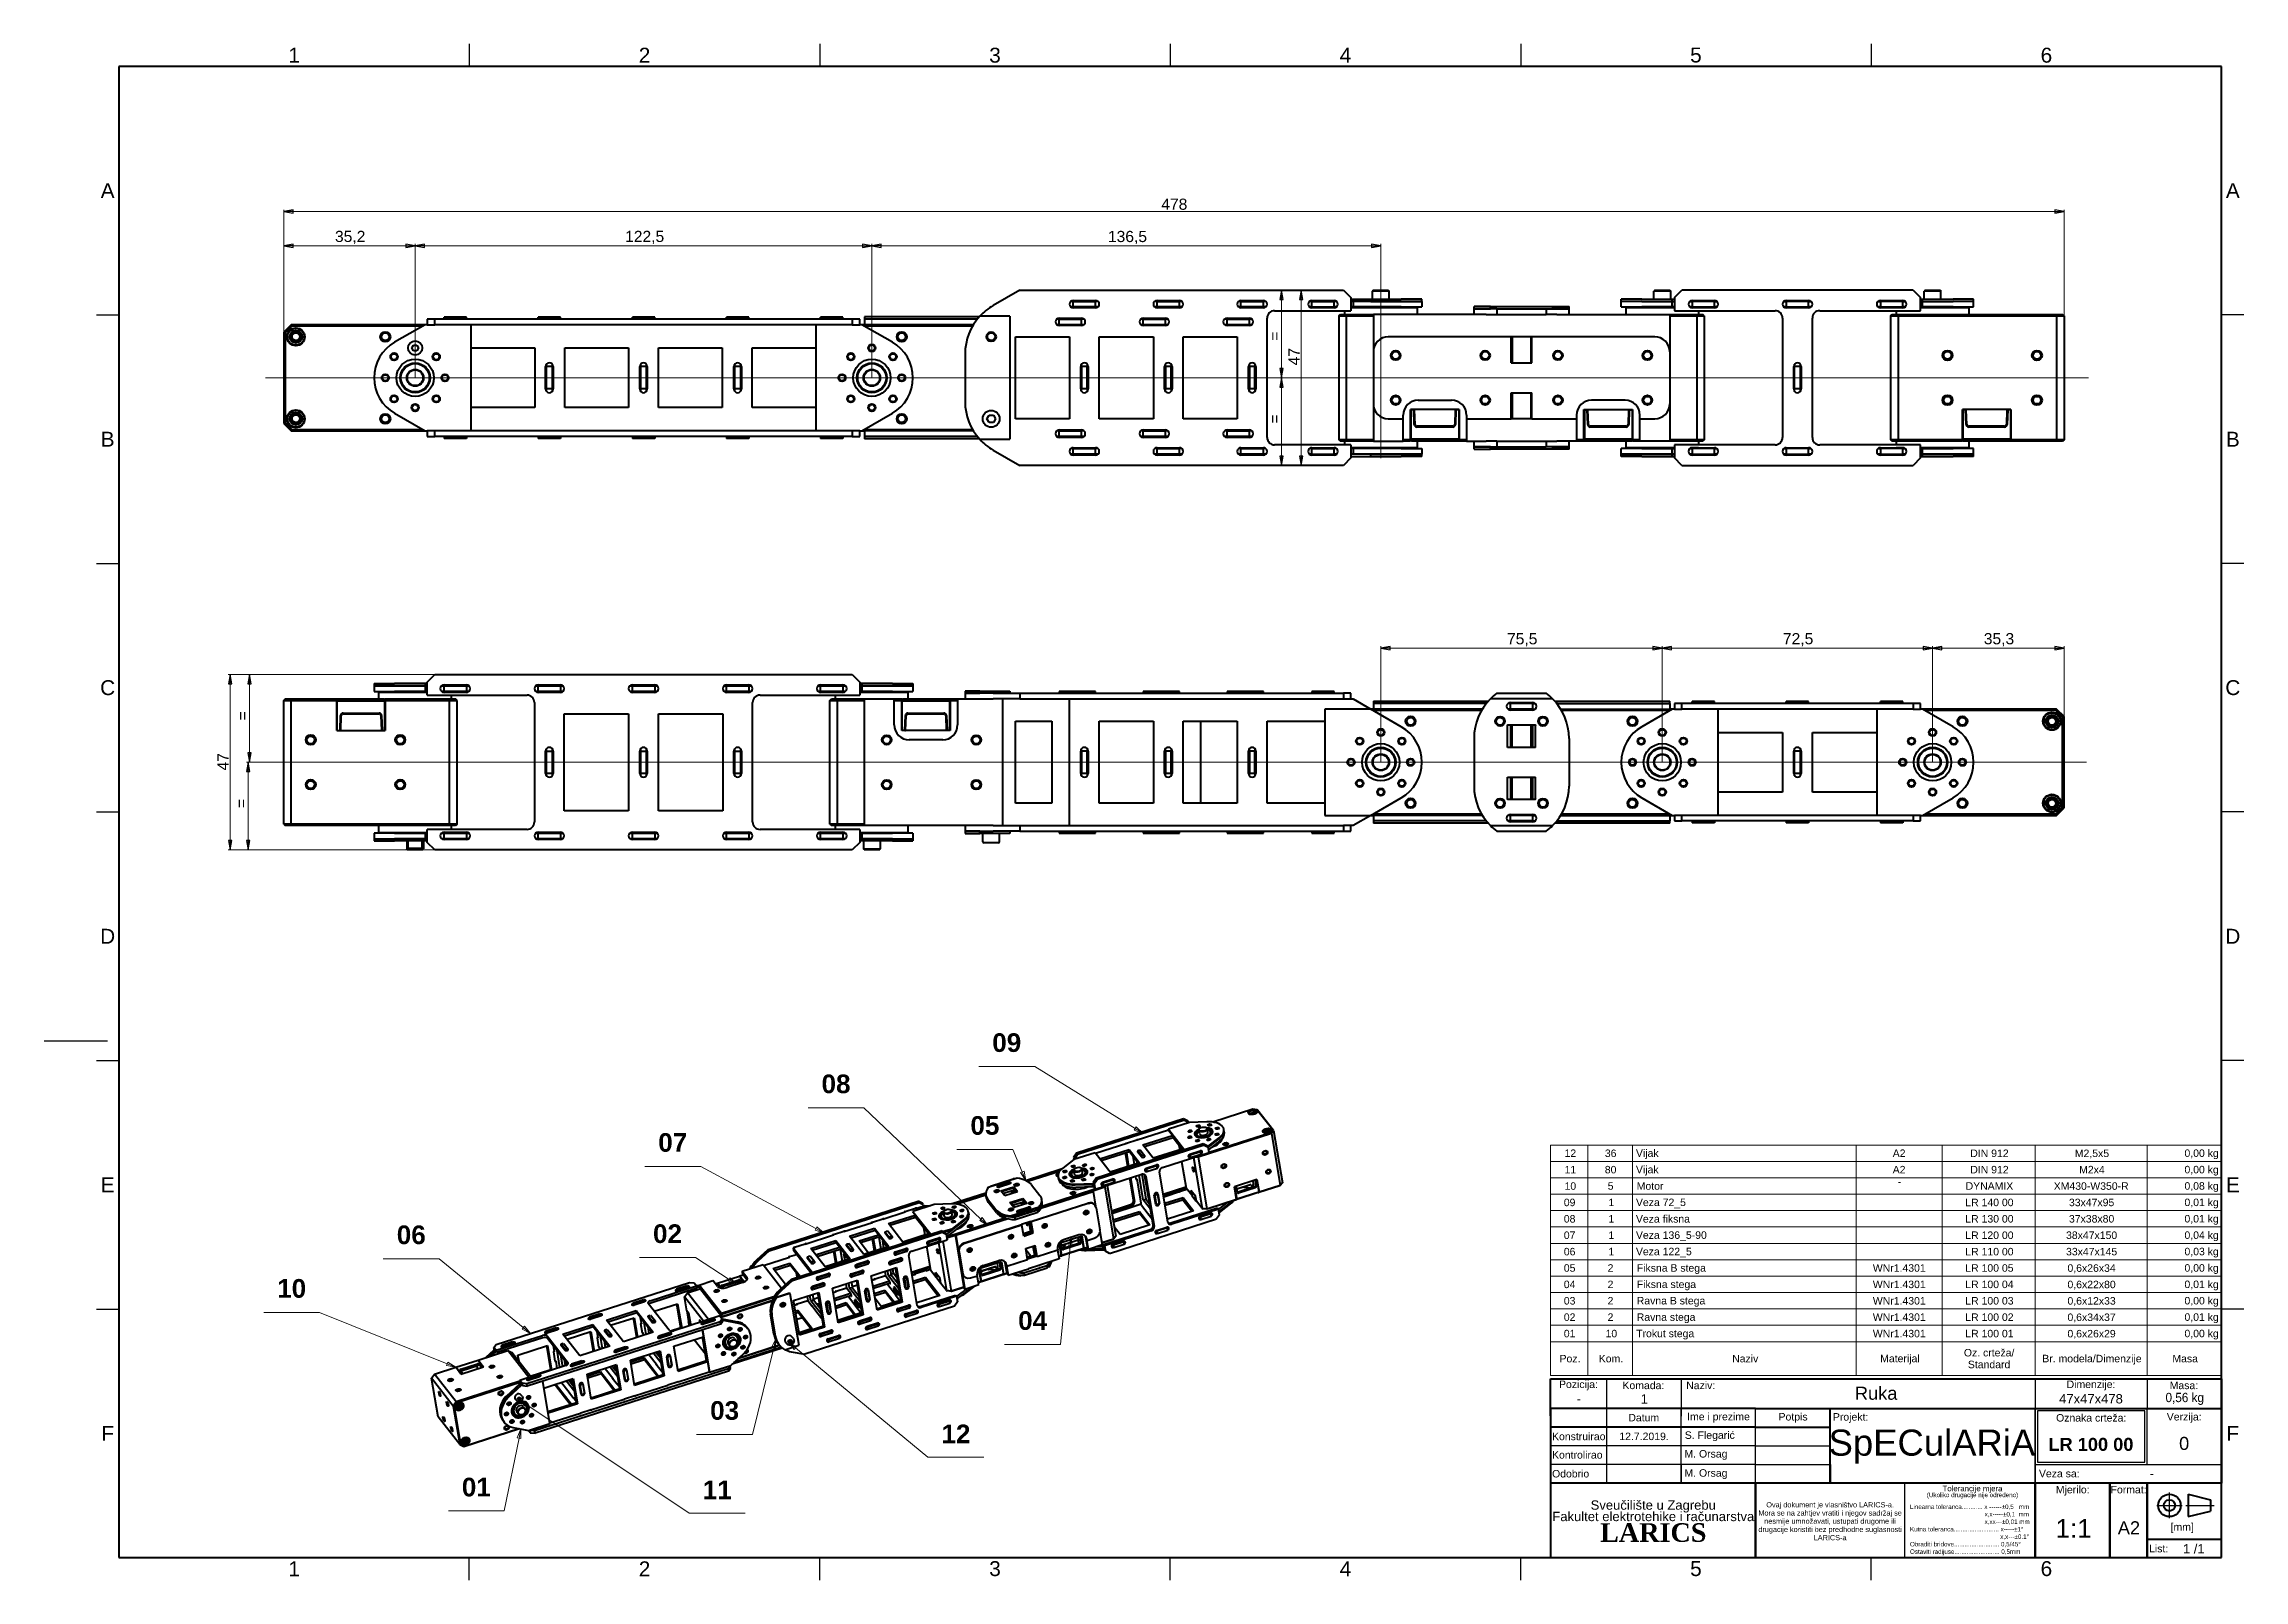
# Model space of a CAD drawing. Header units: millimetres. Extents: x 0 to 590, y 4 to 416.
import ezdxf
from ezdxf.enums import TextEntityAlignment as Align

# ---------------------------------------------------------------- set-up
doc = ezdxf.new("R2010")
doc.units = ezdxf.units.MM
doc.linetypes.add('CHAIN', pattern=[0.3543, 0.2362, -0.0295, 0.0591, -0.0295])
for name, color, linetype, lineweight in [('Centerline(INTECO)', 7, 'CHAIN', 18), ('Dimensions(INTECO)', 7, 'Continuous', 25), ('Sketch Geometry(INTECO)', 7, 'Continuous', 50), ('Symbols(INTECO)', 7, 'Continuous', 18)]:
    doc.layers.add(name, color=color, linetype=linetype, lineweight=lineweight)
doc.layers.add('Visible Edges(INTECO)', color=7, linetype='Continuous', lineweight=50, true_color=0x262659)
doc.styles.add('Baloon tekst - INTECO', font='arialbd.ttf')
doc.styles.add('Current-ISO', font='arial.ttf')
doc.styles.add('Current-ISO-INTECO', font='arial.ttf')
doc.styles.add('Current-ISO-INTECODimensionsText', font='arial.ttf')
doc.styles.add('Text Style101', font='arial.ttf')
doc.styles.add('Text Style102', font='arialbd.ttf')
doc.styles.add('Text Style108', font='arial.ttf', dxfattribs={"width": 0.9})
doc.styles.add('Text Style40', font='arial.ttf')
doc.styles.add('Text Style77', font='arial.ttf')
doc.styles.add('Text Style81', font='arial.ttf')
doc.dimstyles.new('ISO - INTECO', dxfattribs={"dimtxt": 3, "dimasz": 2.5, "dimexe": 0.5, "dimexo": 0, "dimgap": 0.4, "dimtad": 1, "dimrnd": 1e-08, "dimzin": 0, "dimtxsty": 'Current-ISO-INTECODimensionsText', "dimblk": 'Filled-3', "dimcen": 0.09, "dimdle": 7, "dimclrd": 7, "dimclre": 7, "dimclrt": 7, "dimadec": 1, "dimazin": 0, "dimtfac": 0.666667, "dimtmove": 0, "dimatfit": 3, "dimfxl": 1, "dimtolj": 1, "dimlwd": 15, "dimlwe": 15, "dimarcsym": 0})

msp = doc.modelspace()

# ---------------------------------------------------------------- blocks, each defined once
blk = doc.blocks.new('Borders INTECO Okvir')
at = {"layer": 'Sketch Geometry(INTECO)', "lineweight": 25}
for p, q in [((114, 416), (114, 410)), ((208, 416), (208, 410)), ((302, 416), (302, 410)), ((396, 416), (396, 410)), ((490, 416), (490, 410)), ((14, 343.33), (20, 343.33)), ((590, 343.33), (584, 343.33)), ((14, 276.67), (20, 276.67)), ((590, 276.67), (584, 276.67)), ((14, 210), (20, 210)), ((590, 210), (584, 210)), ((17, 148.5), (-0.07, 148.5)), ((14, 143.33), (20, 143.33)), ((590, 143.33), (584, 143.33)), ((14, 76.67), (20, 76.67)), ((590, 76.67), (584, 76.67)), ((114, 4), (114, 10)), ((208, 4), (208, 10)), ((302, 4), (302, 10)), ((396, 4), (396, 10)), ((490, 4), (490, 10))]:
    blk.add_line(p, q, dxfattribs=at)
at = {"layer": 'Sketch Geometry(INTECO)'}
for p, q in [((584, 410), (20, 410)), ((20, 410), (20, 10)), ((584, 10), (584, 410)), ((20, 10), (584, 10))]:
    blk.add_line(p, q, dxfattribs=at)
at = {"layer": 'Symbols(INTECO)', "color": 7, "char_height": 4, "style": 'Current-ISO-INTECO'}
for s, insert, attachment_point in [('\\fArial|b0|i0;\\H4.0000;1', (67, 415), 2), ('\\fArial|b0|i0;\\H4.0000;2', (161, 415), 2), ('\\fArial|b0|i0;\\H4.0000;3', (255, 415), 2), ('\\fArial|b0|i0;\\H4.0000;4', (349, 415), 2), ('\\fArial|b0|i0;\\H4.0000;5', (443, 415.05), 2), ('\\fArial|b0|i0;\\H4.0000;6', (537, 415), 2), ('\\fArial|b0|i0;\\H4.0000;A', (17, 376.67), 5), ('\\fArial|b0|i0;\\H4.0000;A', (587, 376.67), 5), ('\\fArial|b0|i0;\\H4.0000;B', (17, 310), 5), ('\\fArial|b0|i0;\\H4.0000;B', (587, 310), 5), ('\\fArial|b0|i0;\\H4.0000;C', (17, 243.33), 5), ('\\fArial|b0|i0;\\H4.0000;C', (587, 243.33), 5), ('\\fArial|b0|i0;\\H4.0000;D', (17, 176.67), 5), ('\\fArial|b0|i0;\\H4.0000;D', (587, 176.67), 5), ('\\fArial|b0|i0;\\H4.0000;E', (17, 110), 5), ('\\fArial|b0|i0;\\H4.0000;E', (587, 110), 5), ('\\fArial|b0|i0;\\H4.0000;F', (17, 43.33), 5), ('\\fArial|b0|i0;\\H4.0000;F', (587, 43.33), 5), ('\\fArial|b0|i0;\\H4.0000;1', (67, 5), 8), ('\\fArial|b0|i0;\\H4.0000;2', (161, 5), 8), ('\\fArial|b0|i0;\\H4.0000;3', (255, 5), 8), ('\\fArial|b0|i0;\\H4.0000;4', (349, 5), 8), ('\\fArial|b0|i0;\\H4.0000;5', (443, 5), 8), ('\\fArial|b0|i0;\\H4.0000;6', (537, 5), 8)]:
    blk.add_mtext(s, dxfattribs=dict(at, insert=insert, attachment_point=attachment_point))
blk = doc.blocks.new('Title Blocks LARICS Sastavna')
at = {"layer": 'Sketch Geometry(INTECO)'}
for p, q in [((9.74, 57.81), (9.74, 67.81)), ((9.74, 67.81), (24.74, 67.81)), ((24.74, 67.81), (44.74, 67.81)), ((44.74, 67.81), (139.74, 67.81)), ((139.74, 67.81), (169.74, 67.81)), ((169.74, 67.81), (189.74, 67.81)), ((189.74, 67.81), (189.74, 59.81)), ((9.74, 59.81), (9.74, 54.81)), ((24.74, 59.81), (9.74, 59.81)), ((44.74, 59.81), (24.74, 59.81)), ((64.74, 59.81), (44.74, 59.81)), ((64.74, 59.81), (84.74, 59.81)), ((84.74, 39.81), (84.74, 59.81)), ((84.74, 59.81), (139.74, 59.81)), ((139.74, 59.81), (189.74, 59.81)), ((189.74, 59.81), (189.74, 39.81)), ((9.74, 54.81), (9.74, 49.81)), ((24.74, 54.81), (9.74, 54.81)), ((44.74, 54.81), (24.74, 54.81)), ((64.74, 54.81), (44.74, 54.81)), ((64.74, 54.81), (84.74, 54.81)), ((9.74, 49.81), (9.74, 44.81)), ((9.74, 44.81), (9.74, 39.81)), ((84.74, 44.81), (84.74, 39.81)), ((64.74, 39.81), (9.74, 39.81)), ((9.74, 39.81), (9.74, 19.81)), ((64.74, 19.81), (64.74, 39.81)), ((139.74, 39.81), (64.74, 39.81)), ((64.74, 39.81), (64.74, 19.81)), ((139.74, 39.81), (84.74, 39.81)), ((139.74, 19.81), (139.74, 39.81)), ((159.74, 39.81), (139.74, 39.81)), ((139.74, 39.81), (139.74, 19.81)), ((189.74, 39.81), (139.74, 39.81)), ((159.74, 19.81), (159.74, 39.81)), ((169.74, 39.81), (159.74, 39.81)), ((159.74, 39.81), (159.74, 19.81)), ((169.74, 19.81), (169.74, 39.81)), ((189.74, 39.81), (169.74, 39.81)), ((169.74, 39.81), (169.74, 19.81)), ((180.74, 36.81), (180.74, 30.81)), ((180.74, 36.81), (186.74, 35.31)), ((189.74, 19.81), (189.74, 39.81)), ((180.74, 30.81), (186.74, 32.31)), ((186.74, 35.31), (186.74, 32.31)), ((169.74, 24.81), (189.74, 24.81)), ((9.74, 19.81), (64.74, 19.81)), ((64.74, 19.81), (139.74, 19.81)), ((139.74, 19.81), (159.74, 19.81)), ((159.74, 19.81), (169.74, 19.81)), ((169.74, 19.81), (189.74, 19.81))]:
    blk.add_line(p, q, dxfattribs=at)
at = {"layer": 'Sketch Geometry(INTECO)', "lineweight": 25}
for p, q in [((24.74, 67.81), (24.74, 57.8)), ((44.74, 67.81), (44.74, 57.8)), ((139.74, 67.81), (139.74, 59.81)), ((169.74, 67.81), (169.74, 59.81)), ((24.74, 59.81), (24.74, 54.81)), ((44.74, 54.81), (44.74, 59.81)), ((64.74, 54.81), (64.74, 59.81)), ((139.74, 59.81), (139.74, 39.81)), ((139.74, 39.81), (139.74, 59.81)), ((169.14, 59.21), (140.34, 59.21)), ((140.34, 59.21), (140.34, 45.41)), ((169.14, 45.41), (169.14, 59.21)), ((169.74, 44.81), (169.74, 59.81)), ((24.74, 54.81), (24.74, 49.81)), ((44.74, 49.81), (44.74, 54.81)), ((64.74, 49.81), (64.74, 54.81)), ((24.74, 49.81), (9.74, 49.81)), ((24.74, 49.81), (24.74, 44.81)), ((44.74, 49.81), (24.74, 49.81)), ((44.74, 44.81), (44.74, 49.81)), ((64.74, 49.81), (44.74, 49.81)), ((64.74, 44.81), (64.74, 49.81)), ((64.74, 49.81), (84.74, 49.81)), ((24.74, 44.81), (9.74, 44.81)), ((44.74, 44.81), (24.74, 44.81)), ((24.74, 44.81), (24.74, 39.81)), ((44.74, 39.81), (44.74, 44.81)), ((64.74, 44.81), (44.74, 44.81)), ((44.74, 44.81), (44.74, 39.81)), ((64.74, 39.81), (64.74, 44.81)), ((64.74, 44.81), (84.74, 44.81)), ((139.74, 44.81), (189.74, 44.81)), ((140.34, 45.41), (169.14, 45.41)), ((104.74, 19.81), (104.74, 39.81))]:
    blk.add_line(p, q, dxfattribs=at)
at = {"layer": 'Sketch Geometry(INTECO)', "linetype": 'Continuous', "lineweight": 25}
for p, q in [((175.74, 30.4), (175.74, 37.25)), ((172.36, 33.81), (179.15, 33.81)), ((180.18, 33.81), (187.72, 33.81))]:
    blk.add_line(p, q, dxfattribs=at)
at = {"layer": 'Sketch Geometry(INTECO)'}
for radius in [3, 1.5]:
    blk.add_circle((175.74, 33.81), radius, dxfattribs=at)
at = {"layer": 'Symbols(INTECO)', "color": 7, "style": 'Current-ISO-INTECO'}
for s, insert, char_height, width, attachment_point in [('Pozicija:', (17.24, 66), 2.007, 15.1495, 5), ('Komada:', (34.65, 66), 2.007, 19.3631, 5), ('Dimenzije:', (154.71, 66), 2.007, 28.4296, 5), ('Masa:', (179.63, 66), 2.007, 18.4679, 5), ('Konstruirao', (10.15, 52.31), 2.0066, 14.8433, 4), ('Datum', (34.75, 57.35), 2.007, 20.0481, 5), ('Ime i prezime', (54.8, 57.35), 2.0066, 20.0481, 5), ('Potpis', (74.8, 57.3), 2.007, 20.1445, 5), ('Projekt:', (85.48, 57.27), 2.007, 16.0912, 4), ('Oznaka crteža:', (154.77, 57.3), 2.0066, 29.9734, 5), ('Verzija:', (179.71, 57.3), 2.007, 19.8632, 5), ('Kontrolirao', (10.15, 47.37), 2.0066, 14.8433, 4), ('Odobrio', (10.15, 42.31), 2.007, 14.8433, 4), ('Veza sa:', (140.75, 42.36), 2.007, 16.7091, 4), ('Mjerilo:', (149.81, 39.07), 2.007, 19.68, 2), ('Format:', (164.79, 39.07), 2.007, 9.8587, 2), ('[mm]', (176.05, 29.06), 2.007, 6.2278, 1), ('List:', (170.28, 22.23), 2.007, 5.4215, 4), ('\\fArial|b0|i0;\\H2.5000;1 /1 ', (182.27, 22.17), 2.5, 13.6273, 5)]:
    blk.add_mtext(s, dxfattribs=dict(at, insert=insert, char_height=char_height, width=width, attachment_point=attachment_point))
at = {"layer": 'Symbols(INTECO)', "color": 7, "insert": (50.03, 66), "char_height": 2.007, "attachment_point": 5, "style": 'Current-ISO-INTECO'}
blk.add_mtext('Naziv:', dxfattribs=at)
at = {"layer": 'Symbols(INTECO)', "color": 7, "style": 'Current-ISO-INTECO'}
for s, insert, char_height, width, attachment_point, line_spacing_factor in [('{\\H0.74753x;Tolerancije mjera\\H1.33773x;\\P\\H0.59803x;(Ukoliko drugacije nije odredeno)\\H1.30584x; }', (122.92, 37.39), 2.0066, 44.5938, 5, 0.750678), ('{\\H1.24589x;Sveučilište u Zagrebu\\PFakultet elektrotehike i računarstva\\H1.40478x; \\H0.71186x;\\P\\fGeorgia|b1|i0|c0|p18;\\H2x;LARICS\\H1.21393x; }', (37.3, 29.57), 2.0066, 69.724, 5, 0.733889), ('\\fArial|b0|i0;\\H1.4000;Ovaj dokument je vlasništvo LARICS-a.\\PMora se na zahtjev vratiti i njegov sadržaj se nesmije umnožavati, ustupati drugome ili drugacije koristiti bez predhodne suglasnosti LARICS-a', (84.73, 29.58), 1.4, 40.0328, 5, 0.944221), ('\\fArial|b0|i0;\\H1.2000;Linearna toleranca............ x ------\\fAIGDT|b0|i0;\\H1.2000;`\\fArial|b0|i0;\\H1.2000;0,5   mm\\P                                           x,x-----\\fAIGDT|b0|i0;\\H1.2000;`\\fArial|b0|i0;\\H1.2000;0,1  mm\\P                                           x,xx---\\fAIGDT|b0|i0;\\H1.2000;`\\fArial|b0|i0;\\H1.2000;0,01 mm\\PKutna toleranca.......................... x-----\\fAIGDT|b0|i0;\\H1.2000;`\\fArial|b0|i0;\\H1.2000;1\\fAIGDT|b0|i0;\\H1.2000;~\\P\\fArial|b0|i0;\\H1.2000;                                                    x,x---\\fAIGDT|b0|i0;\\H1.2000;`\\fArial|b0|i0;\\H1.2000;0.1\\fAIGDT|b0|i0;\\H1.2000;~\\P\\fArial|b0|i0;\\H1.2000;Obraditi bridove.......................... 0,5/45\\fAIGDT|b0|i0;\\H1.2000;~\\P\\fArial|b0|i0;\\H1.2000;Ostaviti radijuse.......................... 0,5mm', (106.15, 27.26), 1.2, 32.6482, 4, 1.0033)]:
    blk.add_mtext(s, dxfattribs=dict(at, insert=insert, char_height=char_height, width=width, attachment_point=attachment_point, line_spacing_factor=line_spacing_factor))
at = {"layer": 'Symbols(INTECO)', "color": 7}
for tag, p, height, style in [('TITLE_001', (91.37, 62.16), 3.5, 'Text Style40'), ('Pozicija_001', (16.74, 61.15), 2.5, 'Text Style77'), ('Komada_001', (33.93, 61.15), 2.5, 'Text Style77'), ('Gabariti_001', (146.16, 61.17), 2.5, 'Text Style77'), ('CREATION_DATE_001', (28.19, 51.34), 2.01, 'Current-ISO-INTECO'), ('AUTHOR_001', (45.75, 51.67), 2.01, 'Current-ISO-INTECO'), ('PROJECT_001', (84.32, 47.16), 7, 'Text Style101'), ('CHECKED_BY_001', (45.66, 46.66), 2.01, 'Current-ISO-INTECO'), ('PART_NUMBER_001', (143.26, 48.44), 3.5, 'Text Style102'), ('REVISION_NUMBER_001', (178.33, 48.7), 3.5, 'Text Style40'), ('ENG_APPROVED_BY_001', (45.66, 41.52), 2.01, 'Current-ISO-INTECO'), ('Veza_sa_001', (170.46, 41.12), 2.5, 'Text Style77'), ('<Mjerilo>_001', (145.2, 25.18), 5, 'Text Style81'), ('Sheet_Size_001', (161.89, 26.07), 3.5, 'Text Style40')]:
    blk.add_attdef(tag, p, '', height=height, dxfattribs=dict(at, style=style))
at = {"layer": 'Symbols(INTECO)', "color": 7, "style": 'Text Style108', "width": 0.9}
blk.add_attdef('MASS\\P2;_001', (174.7, 61.52), '', height=2.5, dxfattribs=at)
at = {"layer": 'Symbols(INTECO)', "color": 7, "style": 'Current-ISO-INTECO'}
for tag, p in [('CHECKED_DATE', (34.71, 47.3)), ('ENG_APPROVAL_DATE', (34.77, 42.34))]:
    blk.add_attdef(tag, text='', height=2.01, dxfattribs=at).set_placement(p, align=Align.MIDDLE_CENTER)
blk = doc.blocks.new('Popis pozicija')
at = {"layer": 'Symbols(INTECO)'}
for p, q in [((584, 120.67), (404, 120.67)), ((404, 120.67), (404, 67.91)), ((414, 120.67), (414, 67.91)), ((426, 120.67), (426, 67.91)), ((486, 120.67), (486, 67.91)), ((509, 120.67), (509, 67.91)), ((534, 120.67), (534, 67.91)), ((564, 120.67), (564, 67.91)), ((584, 120.67), (584, 67.91)), ((584, 116.28), (404, 116.28)), ((584, 111.88), (404, 111.88)), ((584, 107.48), (404, 107.48)), ((584, 103.09), (404, 103.09)), ((584, 98.69), (404, 98.69)), ((584, 94.29), (404, 94.29)), ((584, 89.9), (404, 89.9)), ((584, 85.5), (404, 85.5)), ((584, 81.1), (404, 81.1)), ((584, 76.7), (404, 76.7)), ((584, 72.31), (404, 72.31)), ((584, 67.91), (404, 67.91)), ((404, 58.89), (404, 67.91)), ((414, 58.89), (414, 67.91)), ((426, 58.89), (426, 67.91)), ((486, 58.89), (486, 67.91)), ((509, 58.89), (509, 67.91)), ((534, 58.89), (534, 67.91)), ((564, 58.89), (564, 67.91)), ((584, 58.89), (584, 67.91)), ((584, 58.89), (404, 58.89))]:
    blk.add_line(p, q, dxfattribs=at)
at = {"layer": 'Symbols(INTECO)', "attachment_point": 7, "style": 'Current-ISO'}
for s, insert, char_height in [('12', (407.76, 117.47), 2.007), ('36', (418.57, 117.43), 2.007), ('Vijak', (426.91, 116.88), 2.007), ('A2', (495.78, 117.47), 2.007), ('DIN 912', (516.59, 117.43), 2.007), ('M2,5x5', (544.62, 117.07), 2.007), ('0,00 kg', (574.03, 116.88), 2.007), ('11', (407.76, 113.07), 2.007), ('80', (418.56, 113.04), 2.007), ('Vijak', (426.91, 112.49), 2.007), ('A2', (495.78, 113.07), 2.007), ('DIN 912', (516.59, 113.04), 2.007), ('M2x4', (545.79, 113.07), 2.007), ('0,00 kg', (574.03, 112.48), 2.007), ('09', (407.56, 104.24), 2.007), ('10', (407.76, 108.64), 2.007), ('5', (419.34, 108.66), 2.01), ('1', (419.54, 104.28), 2.01), ('Veza 72_5', (426.91, 103.72), 2.007), ('Motor', (427.12, 108.65), 2.007), ('-', (497.13, 109.86), 2.01), ('LR 140 00', (515.25, 104.24), 2.007), ('DYNAMIX', (515.34, 108.68), 2.007), ('XM430-W350-R', (538.97, 108.64), 2.0066), ('33x47x95', (543.05, 104.24), 2.007), ('0,08 kg', (574.03, 108.09), 2.007), ('0,01 kg', (574.03, 103.69), 2.007), ('08', (407.56, 99.85), 2.007), ('1', (419.54, 99.88), 2.01), ('Veza fiksna', (426.91, 99.84), 2.0066), ('LR 130 00', (515.25, 99.85), 2.007), ('37x38x80', (543.05, 99.85), 2.007), ('0,01 kg', (574.03, 99.29), 2.007), ('07', (407.56, 95.45), 2.007), ('1', (419.54, 95.48), 2.01), ('Veza 136_5-90', (426.91, 94.93), 2.0066), ('LR 120 00', (515.25, 95.45), 2.007), ('38x47x150', (542.27, 95.45), 2.007), ('0,04 kg', (574.03, 94.89), 2.007), ('06', (407.56, 91.05), 2.007), ('05', (407.56, 86.66), 2.007), ('2', (419.31, 86.69), 2.01), ('1', (419.54, 91.09), 2.01), ('Veza 122_5', (426.91, 90.53), 2.007), ('Fiksna B stega', (427.14, 86.1), 2.0066), ('WNr1.4301', (490.45, 86.66), 2.007), ('LR 110 00', (515.25, 91.05), 2.007), ('LR 100 05', (515.25, 86.66), 2.007), ('33x47x145', (542.27, 91.05), 2.007), ('0,6x26x34', (542.65, 86.29), 2.007), ('0,03 kg', (574.03, 90.5), 2.007), ('0,00 kg', (574.03, 86.1), 2.007), ('04', (407.56, 82.26), 2.007), ('2', (419.31, 82.29), 2.01), ('Fiksna stega', (427.14, 81.71), 2.0066), ('WNr1.4301', (490.45, 82.26), 2.007), ('LR 100 04', (515.25, 82.26), 2.007), ('0,6x22x80', (542.65, 81.89), 2.007), ('0,01 kg', (574.03, 81.7), 2.007), ('03', (407.56, 77.86), 2.007), ('2', (419.31, 77.9), 2.01), ('Ravna B stega', (427.13, 77.31), 2.0066), ('WNr1.4301', (490.45, 77.86), 2.007), ('LR 100 03', (515.25, 77.86), 2.007), ('0,6x12x33', (542.65, 77.5), 2.007), ('0,00 kg', (574.03, 77.31), 2.007), ('02', (407.56, 73.47), 2.007), ('01', (407.56, 69.07), 2.007), ('10', (418.76, 69.07), 2.007), ('2', (419.31, 73.5), 2.01), ('Trokut stega', (426.97, 68.52), 2.0066), ('Ravna stega', (427.13, 72.91), 2.0066), ('WNr1.4301', (490.45, 73.47), 2.007), ('WNr1.4301', (490.45, 69.07), 2.007), ('LR 100 02', (515.25, 73.47), 2.007), ('LR 100 01', (515.25, 69.07), 2.007), ('0,6x34x37', (542.65, 73.1), 2.007), ('0,6x26x29', (542.65, 68.7), 2.007), ('0,01 kg', (574.03, 72.91), 2.007), ('0,00 kg', (574.03, 68.51), 2.007), ('Oz. crteža/', (514.87, 63.94), 2.0066), ('Poz.', (406.42, 62.36), 2.007), ('Kom.', (416.94, 62.36), 2.007), ('Naziv', (452.72, 62.36), 2.007), ('Materijal', (492.42, 61.81), 2.007), ('Standard', (515.94, 60.78), 2.007), ('Br. modela/Dimenzije', (535.9, 61.79), 2.0066), ('Masa', (570.79, 62.36), 2.007)]:
    blk.add_mtext(s, dxfattribs=dict(at, insert=insert, char_height=char_height))
blk = doc.blocks.new('Filled-3')
at = {"color": 0}
for p, q in [((0, 0), (-1, 0.18)), ((-1, 0.18), (-1, -0.18)), ((-1, 0), (0, 0)), ((-1, -0.18), (0, 0))]:
    blk.add_line(p, q, dxfattribs=at)
at = {"color": 0, "flags": 128}
blk.add_lwpolyline([(-1, -0.18), (0, 0), (-1, 0.18), (-1, -0.18)], dxfattribs=at)
at = {"color": 0}
blk.add_solid([(-1, -0.18), (0, 0), (-1, 0.18), (-1, -0.18)], dxfattribs=at)
blk = doc.blocks.new('*D26')
at = {"layer": 'Defpoints', "color": 0, "linetype": 'Continuous', "transparency": 16777216}
for p in [(541.73, 371.06), (541.73, 343.06), (64.23, 338.71)]:
    blk.add_point(p, dxfattribs=at)
at = {"layer": 'Dimensions(INTECO)', "color": 7, "linetype": 'Continuous', "lineweight": 15, "transparency": 16777216}
for p, q in [((64.23, 338.71), (64.23, 371.56)), ((66.73, 371.06), (539.23, 371.06)), ((541.73, 343.06), (541.73, 371.56))]:
    blk.add_line(p, q, dxfattribs=at)
at = {"layer": 'Dimensions(INTECO)', "color": 7, "linetype": 'Continuous', "lineweight": 15, "transparency": 16777216, "xscale": 2.5, "yscale": 2.5, "zscale": 2.5, "rotation": 180}
blk.add_blockref('Filled-3', (64.23, 371.06), dxfattribs=at)
at = {"layer": 'Dimensions(INTECO)', "color": 7, "linetype": 'Continuous', "lineweight": 15, "transparency": 16777216, "xscale": 2.5, "yscale": 2.5, "zscale": 2.5}
blk.add_blockref('Filled-3', (541.73, 371.06), dxfattribs=at)
at = {"layer": 'Dimensions(INTECO)', "color": 7, "linetype": 'Continuous', "lineweight": 18, "transparency": 16777216, "insert": (299.6, 374.53), "char_height": 3, "attachment_point": 1, "style": 'Current-ISO-INTECODimensionsText'}
blk.add_mtext('\\A1;478', dxfattribs=at)
blk = doc.blocks.new('*D27')
at = {"layer": 'Defpoints', "color": 0, "linetype": 'Continuous', "transparency": 16777216}
for p in [(99.48, 361.89), (64.23, 338.71), (99.48, 326.46)]:
    blk.add_point(p, dxfattribs=at)
at = {"layer": 'Dimensions(INTECO)', "color": 7, "linetype": 'Continuous', "lineweight": 15, "transparency": 16777216}
for p, q in [((64.23, 338.71), (64.23, 362.39)), ((66.73, 361.89), (96.98, 361.89)), ((99.48, 326.46), (99.48, 362.39))]:
    blk.add_line(p, q, dxfattribs=at)
at = {"layer": 'Dimensions(INTECO)', "color": 7, "linetype": 'Continuous', "lineweight": 15, "transparency": 16777216, "xscale": 2.5, "yscale": 2.5, "zscale": 2.5, "rotation": 180}
blk.add_blockref('Filled-3', (64.23, 361.89), dxfattribs=at)
at = {"layer": 'Dimensions(INTECO)', "color": 7, "linetype": 'Continuous', "lineweight": 15, "transparency": 16777216, "xscale": 2.5, "yscale": 2.5, "zscale": 2.5}
blk.add_blockref('Filled-3', (99.48, 361.89), dxfattribs=at)
at = {"layer": 'Dimensions(INTECO)', "color": 7, "linetype": 'Continuous', "lineweight": 18, "transparency": 16777216, "insert": (77.97, 365.89), "char_height": 3, "attachment_point": 1, "style": 'Current-ISO-INTECODimensionsText'}
blk.add_mtext('\\A1;35,2', dxfattribs=at)
blk = doc.blocks.new('*D28')
at = {"layer": 'Defpoints', "color": 0, "linetype": 'Continuous', "transparency": 16777216}
for p in [(221.98, 361.89), (99.48, 326.46), (221.98, 326.46)]:
    blk.add_point(p, dxfattribs=at)
at = {"layer": 'Dimensions(INTECO)', "color": 7, "linetype": 'Continuous', "lineweight": 15, "transparency": 16777216}
for p, q in [((99.48, 326.46), (99.48, 362.39)), ((101.98, 361.89), (219.48, 361.89)), ((221.98, 326.46), (221.98, 362.39))]:
    blk.add_line(p, q, dxfattribs=at)
at = {"layer": 'Dimensions(INTECO)', "color": 7, "linetype": 'Continuous', "lineweight": 15, "transparency": 16777216, "xscale": 2.5, "yscale": 2.5, "zscale": 2.5, "rotation": 180}
blk.add_blockref('Filled-3', (99.48, 361.89), dxfattribs=at)
at = {"layer": 'Dimensions(INTECO)', "color": 7, "linetype": 'Continuous', "lineweight": 15, "transparency": 16777216, "xscale": 2.5, "yscale": 2.5, "zscale": 2.5}
blk.add_blockref('Filled-3', (221.98, 361.89), dxfattribs=at)
at = {"layer": 'Dimensions(INTECO)', "color": 7, "linetype": 'Continuous', "lineweight": 18, "transparency": 16777216, "insert": (155.79, 365.89), "char_height": 3, "attachment_point": 1, "style": 'Current-ISO-INTECODimensionsText'}
blk.add_mtext('\\A1;122,5', dxfattribs=at)
blk = doc.blocks.new('*D29')
at = {"layer": 'Defpoints', "color": 0, "linetype": 'Continuous', "transparency": 16777216}
for p in [(358.48, 361.86), (358.48, 350.21), (221.98, 326.46)]:
    blk.add_point(p, dxfattribs=at)
at = {"layer": 'Dimensions(INTECO)', "color": 7, "linetype": 'Continuous', "lineweight": 15, "transparency": 16777216}
for p, q in [((221.98, 326.46), (221.98, 362.36)), ((224.48, 361.86), (355.98, 361.86)), ((358.48, 350.21), (358.48, 362.36))]:
    blk.add_line(p, q, dxfattribs=at)
at = {"layer": 'Dimensions(INTECO)', "color": 7, "linetype": 'Continuous', "lineweight": 15, "transparency": 16777216, "xscale": 2.5, "yscale": 2.5, "zscale": 2.5, "rotation": 180}
blk.add_blockref('Filled-3', (221.98, 361.86), dxfattribs=at)
at = {"layer": 'Dimensions(INTECO)', "color": 7, "linetype": 'Continuous', "lineweight": 15, "transparency": 16777216, "xscale": 2.5, "yscale": 2.5, "zscale": 2.5}
blk.add_blockref('Filled-3', (358.48, 361.86), dxfattribs=at)
at = {"layer": 'Dimensions(INTECO)', "color": 7, "linetype": 'Continuous', "lineweight": 18, "transparency": 16777216, "insert": (285.29, 365.87), "char_height": 3, "attachment_point": 1, "style": 'Current-ISO-INTECODimensionsText'}
blk.add_mtext('\\A1;136,5', dxfattribs=at)
blk = doc.blocks.new('*D30')
at = {"layer": 'Defpoints', "color": 0, "linetype": 'Continuous', "transparency": 16777216}
for p in [(433.98, 253.98), (358.48, 223.34), (433.98, 223.34)]:
    blk.add_point(p, dxfattribs=at)
at = {"layer": 'Dimensions(INTECO)', "color": 7, "linetype": 'Continuous', "lineweight": 15, "transparency": 16777216}
for p, q in [((358.48, 223.34), (358.48, 254.48)), ((360.98, 253.98), (431.48, 253.98)), ((433.98, 223.34), (433.98, 254.48))]:
    blk.add_line(p, q, dxfattribs=at)
at = {"layer": 'Dimensions(INTECO)', "color": 7, "linetype": 'Continuous', "lineweight": 15, "transparency": 16777216, "xscale": 2.5, "yscale": 2.5, "zscale": 2.5, "rotation": 180}
blk.add_blockref('Filled-3', (358.48, 253.98), dxfattribs=at)
at = {"layer": 'Dimensions(INTECO)', "color": 7, "linetype": 'Continuous', "lineweight": 15, "transparency": 16777216, "xscale": 2.5, "yscale": 2.5, "zscale": 2.5}
blk.add_blockref('Filled-3', (433.98, 253.98), dxfattribs=at)
at = {"layer": 'Dimensions(INTECO)', "color": 7, "linetype": 'Continuous', "lineweight": 18, "transparency": 16777216, "insert": (392.33, 257.97), "char_height": 3, "attachment_point": 1, "style": 'Current-ISO-INTECODimensionsText'}
blk.add_mtext('\\A1;75,5', dxfattribs=at)
blk = doc.blocks.new('*D31')
at = {"layer": 'Defpoints', "color": 0, "linetype": 'Continuous', "transparency": 16777216}
for p in [(506.48, 253.98), (433.98, 223.34), (506.48, 223.34)]:
    blk.add_point(p, dxfattribs=at)
at = {"layer": 'Dimensions(INTECO)', "color": 7, "linetype": 'Continuous', "lineweight": 15, "transparency": 16777216}
for p, q in [((433.98, 223.34), (433.98, 254.48)), ((436.48, 253.98), (503.98, 253.98)), ((506.48, 223.34), (506.48, 254.48))]:
    blk.add_line(p, q, dxfattribs=at)
at = {"layer": 'Dimensions(INTECO)', "color": 7, "linetype": 'Continuous', "lineweight": 15, "transparency": 16777216, "xscale": 2.5, "yscale": 2.5, "zscale": 2.5, "rotation": 180}
blk.add_blockref('Filled-3', (433.98, 253.98), dxfattribs=at)
at = {"layer": 'Dimensions(INTECO)', "color": 7, "linetype": 'Continuous', "lineweight": 15, "transparency": 16777216, "xscale": 2.5, "yscale": 2.5, "zscale": 2.5}
blk.add_blockref('Filled-3', (506.48, 253.98), dxfattribs=at)
at = {"layer": 'Dimensions(INTECO)', "color": 7, "linetype": 'Continuous', "lineweight": 18, "transparency": 16777216, "insert": (466.33, 257.99), "char_height": 3, "attachment_point": 1, "style": 'Current-ISO-INTECODimensionsText'}
blk.add_mtext('\\A1;72,5', dxfattribs=at)
blk = doc.blocks.new('*D32')
at = {"layer": 'Defpoints', "color": 0, "linetype": 'Continuous', "transparency": 16777216}
for p in [(506.48, 253.98), (541.73, 235.59), (506.48, 223.34)]:
    blk.add_point(p, dxfattribs=at)
at = {"layer": 'Dimensions(INTECO)', "color": 7, "linetype": 'Continuous', "lineweight": 15, "transparency": 16777216}
for p, q in [((506.48, 223.34), (506.48, 254.48)), ((539.23, 253.98), (508.98, 253.98)), ((541.73, 235.59), (541.73, 254.48))]:
    blk.add_line(p, q, dxfattribs=at)
at = {"layer": 'Dimensions(INTECO)', "color": 7, "linetype": 'Continuous', "lineweight": 15, "transparency": 16777216, "xscale": 2.5, "yscale": 2.5, "zscale": 2.5, "rotation": 180}
blk.add_blockref('Filled-3', (506.48, 253.98), dxfattribs=at)
at = {"layer": 'Dimensions(INTECO)', "color": 7, "linetype": 'Continuous', "lineweight": 15, "transparency": 16777216, "xscale": 2.5, "yscale": 2.5, "zscale": 2.5}
blk.add_blockref('Filled-3', (541.73, 253.98), dxfattribs=at)
at = {"layer": 'Dimensions(INTECO)', "color": 7, "linetype": 'Continuous', "lineweight": 18, "transparency": 16777216, "insert": (520.21, 257.99), "char_height": 3, "attachment_point": 1, "style": 'Current-ISO-INTECODimensionsText'}
blk.add_mtext('\\A1;35,3', dxfattribs=at)
blk = doc.blocks.new('*D33')
at = {"layer": 'Defpoints', "color": 0, "linetype": 'Continuous', "transparency": 16777216}
for p in [(348.48, 349.96), (337.09, 302.96), (348.48, 302.96)]:
    blk.add_point(p, dxfattribs=at)
at = {"layer": 'Dimensions(INTECO)', "color": 7, "linetype": 'Continuous', "lineweight": 15, "transparency": 16777216}
blk.add_line((337.09, 347.46), (337.09, 305.46), dxfattribs=at)
at = {"layer": 'Dimensions(INTECO)', "color": 7, "linetype": 'Continuous', "lineweight": 15, "transparency": 16777216, "xscale": 2.5, "yscale": 2.5, "zscale": 2.5}
for p, rotation in [((337.09, 349.96), 90), ((337.09, 302.96), 270)]:
    blk.add_blockref('Filled-3', p, dxfattribs=dict(at, rotation=rotation))
at = {"layer": 'Dimensions(INTECO)', "color": 7, "linetype": 'Continuous', "lineweight": 18, "transparency": 16777216, "insert": (333.69, 329.8), "char_height": 3, "attachment_point": 1, "rotation": 90, "style": 'Current-ISO-INTECODimensionsText'}
blk.add_mtext('\\A1;47', dxfattribs=at)
blk = doc.blocks.new('*D34')
at = {"layer": 'Defpoints', "color": 0, "linetype": 'Continuous', "transparency": 16777216}
for p in [(348.48, 349.96), (331.88, 326.46), (373.38, 326.46)]:
    blk.add_point(p, dxfattribs=at)
at = {"layer": 'Dimensions(INTECO)', "color": 7, "linetype": 'Continuous', "lineweight": 15, "transparency": 16777216}
blk.add_line((331.88, 347.46), (331.88, 328.96), dxfattribs=at)
at = {"layer": 'Dimensions(INTECO)', "color": 7, "linetype": 'Continuous', "lineweight": 15, "transparency": 16777216, "xscale": 2.5, "yscale": 2.5, "zscale": 2.5}
for p, rotation in [((331.88, 349.96), 90), ((331.88, 326.46), 270)]:
    blk.add_blockref('Filled-3', p, dxfattribs=dict(at, rotation=rotation))
at = {"layer": 'Dimensions(INTECO)', "color": 7, "linetype": 'Continuous', "lineweight": 18, "transparency": 16777216, "insert": (328.48, 335.27), "char_height": 3, "attachment_point": 1, "rotation": 90, "style": 'Current-ISO-INTECODimensionsText'}
blk.add_mtext('\\A1; \\fArial|b0|i0;\\H3.0000;=', dxfattribs=at)
blk = doc.blocks.new('*D35')
at = {"layer": 'Defpoints', "color": 0, "linetype": 'Continuous', "transparency": 16777216}
for p in [(376.56, 326.46), (331.85, 302.96), (348.48, 302.96)]:
    blk.add_point(p, dxfattribs=at)
at = {"layer": 'Dimensions(INTECO)', "color": 7, "linetype": 'Continuous', "lineweight": 15, "transparency": 16777216}
blk.add_line((331.85, 323.96), (331.85, 305.46), dxfattribs=at)
at = {"layer": 'Dimensions(INTECO)', "color": 7, "linetype": 'Continuous', "lineweight": 15, "transparency": 16777216, "xscale": 2.5, "yscale": 2.5, "zscale": 2.5}
for p, rotation in [((331.85, 326.46), 90), ((331.85, 302.96), 270)]:
    blk.add_blockref('Filled-3', p, dxfattribs=dict(at, rotation=rotation))
at = {"layer": 'Dimensions(INTECO)', "color": 7, "linetype": 'Continuous', "lineweight": 18, "transparency": 16777216, "insert": (328.45, 313.03), "char_height": 3, "attachment_point": 1, "rotation": 90, "style": 'Current-ISO-INTECODimensionsText'}
blk.add_mtext('\\A1; \\fArial|b0|i0;\\H3.0000;=', dxfattribs=at)
blk = doc.blocks.new('*D36')
at = {"layer": 'Defpoints', "color": 0, "linetype": 'Continuous', "transparency": 16777216}
for p in [(104.73, 246.84), (55.04, 223.34), (59.88, 223.34)]:
    blk.add_point(p, dxfattribs=at)
at = {"layer": 'Dimensions(INTECO)', "color": 7, "linetype": 'Continuous', "lineweight": 15, "transparency": 16777216}
for p, q in [((104.73, 246.84), (54.54, 246.84)), ((55.04, 244.34), (55.04, 225.84)), ((59.88, 223.34), (54.54, 223.34))]:
    blk.add_line(p, q, dxfattribs=at)
at = {"layer": 'Dimensions(INTECO)', "color": 7, "linetype": 'Continuous', "lineweight": 15, "transparency": 16777216, "xscale": 2.5, "yscale": 2.5, "zscale": 2.5}
for p, rotation in [((55.04, 246.84), 90), ((55.04, 223.34), 270)]:
    blk.add_blockref('Filled-3', p, dxfattribs=dict(at, rotation=rotation))
at = {"layer": 'Dimensions(INTECO)', "color": 7, "linetype": 'Continuous', "lineweight": 18, "transparency": 16777216, "insert": (51.64, 233.41), "char_height": 3, "attachment_point": 1, "rotation": 90, "style": 'Current-ISO-INTECODimensionsText'}
blk.add_mtext('\\A1; \\fArial|b0|i0;\\H3.0000;=', dxfattribs=at)
blk = doc.blocks.new('*D37')
at = {"layer": 'Defpoints', "color": 0, "linetype": 'Continuous', "transparency": 16777216}
for p in [(104.73, 246.84), (49.83, 199.84), (104.73, 199.84)]:
    blk.add_point(p, dxfattribs=at)
at = {"layer": 'Dimensions(INTECO)', "color": 7, "linetype": 'Continuous', "lineweight": 15, "transparency": 16777216}
for p, q in [((104.73, 246.84), (49.33, 246.84)), ((49.83, 244.34), (49.83, 202.34)), ((104.73, 199.84), (49.33, 199.84))]:
    blk.add_line(p, q, dxfattribs=at)
at = {"layer": 'Dimensions(INTECO)', "color": 7, "linetype": 'Continuous', "lineweight": 15, "transparency": 16777216, "xscale": 2.5, "yscale": 2.5, "zscale": 2.5}
for p, rotation in [((49.83, 246.84), 90), ((49.83, 199.84), 270)]:
    blk.add_blockref('Filled-3', p, dxfattribs=dict(at, rotation=rotation))
at = {"layer": 'Dimensions(INTECO)', "color": 7, "linetype": 'Continuous', "lineweight": 18, "transparency": 16777216, "insert": (46.43, 221.14), "char_height": 3, "attachment_point": 1, "rotation": 90, "style": 'Current-ISO-INTECODimensionsText'}
blk.add_mtext('\\A1;47', dxfattribs=at)
blk = doc.blocks.new('*D38')
at = {"layer": 'Defpoints', "color": 0, "linetype": 'Continuous', "transparency": 16777216}
for p in [(59.88, 223.34), (54.72, 199.84), (104.73, 199.84)]:
    blk.add_point(p, dxfattribs=at)
at = {"layer": 'Dimensions(INTECO)', "color": 7, "linetype": 'Continuous', "lineweight": 15, "transparency": 16777216}
for p, q in [((59.88, 223.34), (54.22, 223.34)), ((54.72, 220.84), (54.72, 202.34)), ((104.73, 199.84), (54.22, 199.84))]:
    blk.add_line(p, q, dxfattribs=at)
at = {"layer": 'Dimensions(INTECO)', "color": 7, "linetype": 'Continuous', "lineweight": 15, "transparency": 16777216, "xscale": 2.5, "yscale": 2.5, "zscale": 2.5}
for p, rotation in [((54.72, 223.34), 90), ((54.72, 199.84), 270)]:
    blk.add_blockref('Filled-3', p, dxfattribs=dict(at, rotation=rotation))
at = {"layer": 'Dimensions(INTECO)', "color": 7, "linetype": 'Continuous', "lineweight": 18, "transparency": 16777216, "insert": (51.32, 209.91), "char_height": 3, "attachment_point": 1, "rotation": 90, "style": 'Current-ISO-INTECODimensionsText'}
blk.add_mtext('\\A1; \\fArial|b0|i0;\\H3.0000;=', dxfattribs=at)
blk = doc.blocks.new('Balloon1')
at = {"layer": 'Symbols(INTECO)'}
blk.add_line((73.86, 75.79), (58.86, 75.79), dxfattribs=at)
at = {"layer": 'Symbols(INTECO)', "color": 7, "linetype": 'Continuous', "lineweight": 18}
for p, q in [((108.03, 62), (73.86, 75.79)), ((108.22, 62.46), (107.84, 61.54)), ((107.84, 61.54), (110.35, 61.06)), ((108.03, 62), (110.35, 61.06)), ((110.35, 61.06), (108.22, 62.46))]:
    blk.add_line(p, q, dxfattribs=at)
at = {"layer": 'Symbols(INTECO)', "color": 7, "linetype": 'Continuous', "lineweight": 18, "flags": 128}
blk.add_lwpolyline([(107.84, 61.54), (110.35, 61.06), (108.22, 62.46), (107.84, 61.54)], dxfattribs=at)
at = {"layer": 'Symbols(INTECO)', "color": 7}
blk.add_solid([(107.84, 61.54), (110.35, 61.06), (108.22, 62.46), (107.84, 61.54)], dxfattribs=at)
at = {"layer": 'Symbols(INTECO)', "color": 7, "insert": (66.36, 82.18), "char_height": 5, "attachment_point": 5, "style": 'Baloon tekst - INTECO'}
blk.add_mtext('10', dxfattribs=at)
blk = doc.blocks.new('Balloon2')
at = {"layer": 'Symbols(INTECO)'}
blk.add_line((105.93, 90.17), (90.93, 90.17), dxfattribs=at)
at = {"layer": 'Symbols(INTECO)', "color": 7, "linetype": 'Continuous', "lineweight": 18}
for p, q in [((128.46, 71.7), (105.93, 90.17)), ((128.78, 72.08), (128.14, 71.31)), ((128.14, 71.31), (130.39, 70.11)), ((128.46, 71.7), (130.39, 70.11)), ((130.39, 70.11), (128.78, 72.08))]:
    blk.add_line(p, q, dxfattribs=at)
at = {"layer": 'Symbols(INTECO)', "color": 7, "linetype": 'Continuous', "lineweight": 18, "flags": 128}
blk.add_lwpolyline([(128.14, 71.31), (130.39, 70.11), (128.78, 72.08), (128.14, 71.31)], dxfattribs=at)
at = {"layer": 'Symbols(INTECO)', "color": 7}
blk.add_solid([(128.14, 71.31), (130.39, 70.11), (128.78, 72.08), (128.14, 71.31)], dxfattribs=at)
at = {"layer": 'Symbols(INTECO)', "color": 7, "insert": (98.43, 96.56), "char_height": 5, "attachment_point": 5, "style": 'Baloon tekst - INTECO'}
blk.add_mtext('06', dxfattribs=at)
blk = doc.blocks.new('Balloon3')
at = {"layer": 'Symbols(INTECO)'}
blk.add_line((176.06, 114.95), (161.06, 114.95), dxfattribs=at)
at = {"layer": 'Symbols(INTECO)', "color": 7, "linetype": 'Continuous', "lineweight": 18}
for p, q in [((206.96, 98.25), (176.06, 114.95)), ((207.19, 98.69), (206.72, 97.81)), ((206.72, 97.81), (209.16, 97.06)), ((206.96, 98.25), (209.16, 97.06)), ((209.16, 97.06), (207.19, 98.69))]:
    blk.add_line(p, q, dxfattribs=at)
at = {"layer": 'Symbols(INTECO)', "color": 7, "linetype": 'Continuous', "lineweight": 18, "flags": 128}
blk.add_lwpolyline([(206.72, 97.81), (209.16, 97.06), (207.19, 98.69), (206.72, 97.81)], dxfattribs=at)
at = {"layer": 'Symbols(INTECO)', "color": 7}
blk.add_solid([(206.72, 97.81), (209.16, 97.06), (207.19, 98.69), (206.72, 97.81)], dxfattribs=at)
at = {"layer": 'Symbols(INTECO)', "color": 7, "insert": (168.56, 121.33), "char_height": 5, "attachment_point": 5, "style": 'Baloon tekst - INTECO'}
blk.add_mtext('07', dxfattribs=at)
blk = doc.blocks.new('Balloon4')
at = {"layer": 'Symbols(INTECO)'}
blk.add_line((219.86, 130.65), (204.86, 130.65), dxfattribs=at)
at = {"layer": 'Symbols(INTECO)', "color": 7, "linetype": 'Continuous', "lineweight": 18}
for p, q in [((251.23, 100.82), (219.86, 130.65)), ((251.58, 101.19), (250.89, 100.46)), ((250.89, 100.46), (253.04, 99.1)), ((251.23, 100.82), (253.04, 99.1)), ((253.04, 99.1), (251.58, 101.19))]:
    blk.add_line(p, q, dxfattribs=at)
at = {"layer": 'Symbols(INTECO)', "color": 7, "linetype": 'Continuous', "lineweight": 18, "flags": 128}
blk.add_lwpolyline([(250.89, 100.46), (253.04, 99.1), (251.58, 101.19), (250.89, 100.46)], dxfattribs=at)
at = {"layer": 'Symbols(INTECO)', "color": 7}
blk.add_solid([(250.89, 100.46), (253.04, 99.1), (251.58, 101.19), (250.89, 100.46)], dxfattribs=at)
at = {"layer": 'Symbols(INTECO)', "color": 7, "insert": (212.36, 137.04), "char_height": 5, "attachment_point": 5, "style": 'Baloon tekst - INTECO'}
blk.add_mtext('08', dxfattribs=at)
blk = doc.blocks.new('Balloon5')
at = {"layer": 'Symbols(INTECO)'}
blk.add_line((265.65, 141.71), (250.65, 141.71), dxfattribs=at)
at = {"layer": 'Symbols(INTECO)', "color": 7, "linetype": 'Continuous', "lineweight": 18}
for p, q in [((292.58, 125.11), (265.65, 141.71)), ((292.84, 125.54), (292.32, 124.69)), ((292.32, 124.69), (294.71, 123.8)), ((292.58, 125.11), (294.71, 123.8)), ((294.71, 123.8), (292.84, 125.54))]:
    blk.add_line(p, q, dxfattribs=at)
at = {"layer": 'Symbols(INTECO)', "color": 7, "linetype": 'Continuous', "lineweight": 18, "flags": 128}
blk.add_lwpolyline([(292.32, 124.69), (294.71, 123.8), (292.84, 125.54), (292.32, 124.69)], dxfattribs=at)
at = {"layer": 'Symbols(INTECO)', "color": 7}
blk.add_solid([(292.32, 124.69), (294.71, 123.8), (292.84, 125.54), (292.32, 124.69)], dxfattribs=at)
at = {"layer": 'Symbols(INTECO)', "color": 7, "insert": (258.15, 148.11), "char_height": 5, "attachment_point": 5, "style": 'Baloon tekst - INTECO'}
blk.add_mtext('09', dxfattribs=at)
blk = doc.blocks.new('Balloon6')
at = {"layer": 'Symbols(INTECO)', "color": 7, "linetype": 'Continuous', "lineweight": 18}
for p, q in [((127.36, 42.06), (123.38, 22.51)), ((127.86, 44.51), (126.87, 42.16)), ((126.87, 42.16), (127.85, 41.97)), ((127.36, 42.06), (127.86, 44.51)), ((127.85, 41.97), (127.86, 44.51))]:
    blk.add_line(p, q, dxfattribs=at)
at = {"layer": 'Symbols(INTECO)'}
blk.add_line((123.38, 22.51), (108.38, 22.51), dxfattribs=at)
at = {"layer": 'Symbols(INTECO)', "color": 7, "linetype": 'Continuous', "lineweight": 18, "flags": 128}
blk.add_lwpolyline([(127.85, 41.97), (127.86, 44.51), (126.87, 42.16), (127.85, 41.97)], dxfattribs=at)
at = {"layer": 'Symbols(INTECO)', "color": 7}
blk.add_solid([(127.85, 41.97), (127.86, 44.51), (126.87, 42.16), (127.85, 41.97)], dxfattribs=at)
at = {"layer": 'Symbols(INTECO)', "color": 7, "insert": (115.88, 28.89), "char_height": 5, "attachment_point": 5, "style": 'Baloon tekst - INTECO'}
blk.add_mtext('01', dxfattribs=at)
blk = doc.blocks.new('Balloon7')
at = {"layer": 'Symbols(INTECO)'}
blk.add_line((174.66, 90.48), (159.66, 90.48), dxfattribs=at)
at = {"layer": 'Symbols(INTECO)', "color": 7, "linetype": 'Continuous', "lineweight": 18}
for p, q in [((183.71, 84.64), (174.66, 90.48)), ((183.98, 85.07), (183.44, 84.22)), ((183.44, 84.22), (185.81, 83.29)), ((183.71, 84.64), (185.81, 83.29)), ((185.81, 83.29), (183.98, 85.07))]:
    blk.add_line(p, q, dxfattribs=at)
at = {"layer": 'Symbols(INTECO)', "color": 7, "linetype": 'Continuous', "lineweight": 18, "flags": 128}
blk.add_lwpolyline([(183.44, 84.22), (185.81, 83.29), (183.98, 85.07), (183.44, 84.22)], dxfattribs=at)
at = {"layer": 'Symbols(INTECO)', "color": 7}
blk.add_solid([(183.44, 84.22), (185.81, 83.29), (183.98, 85.07), (183.44, 84.22)], dxfattribs=at)
at = {"layer": 'Symbols(INTECO)', "color": 7, "insert": (167.16, 96.86), "char_height": 5, "attachment_point": 5, "style": 'Baloon tekst - INTECO'}
blk.add_mtext('02', dxfattribs=at)
blk = doc.blocks.new('Balloon8')
at = {"layer": 'Symbols(INTECO)', "color": 7, "linetype": 'Continuous', "lineweight": 18}
for p, q in [((195.65, 66.3), (189.98, 43.06)), ((196.24, 68.73), (195.17, 66.42)), ((195.17, 66.42), (196.14, 66.18)), ((195.65, 66.3), (196.24, 68.73)), ((196.14, 66.18), (196.24, 68.73))]:
    blk.add_line(p, q, dxfattribs=at)
at = {"layer": 'Symbols(INTECO)'}
blk.add_line((189.98, 43.06), (174.98, 43.06), dxfattribs=at)
at = {"layer": 'Symbols(INTECO)', "color": 7, "linetype": 'Continuous', "lineweight": 18, "flags": 128}
blk.add_lwpolyline([(196.14, 66.18), (196.24, 68.73), (195.17, 66.42), (196.14, 66.18)], dxfattribs=at)
at = {"layer": 'Symbols(INTECO)', "color": 7}
blk.add_solid([(196.14, 66.18), (196.24, 68.73), (195.17, 66.42), (196.14, 66.18)], dxfattribs=at)
at = {"layer": 'Symbols(INTECO)', "color": 7, "insert": (182.48, 49.44), "char_height": 5, "attachment_point": 5, "style": 'Baloon tekst - INTECO'}
blk.add_mtext('03', dxfattribs=at)
blk = doc.blocks.new('Balloon9')
at = {"layer": 'Symbols(INTECO)'}
blk.add_line((259.79, 119.51), (244.79, 119.51), dxfattribs=at)
at = {"layer": 'Symbols(INTECO)', "color": 7, "linetype": 'Continuous', "lineweight": 18}
for p, q in [((262.32, 113.45), (259.79, 119.51)), ((262.78, 113.64), (261.86, 113.26)), ((261.86, 113.26), (263.29, 111.15)), ((262.32, 113.45), (263.29, 111.15)), ((263.29, 111.15), (262.78, 113.64))]:
    blk.add_line(p, q, dxfattribs=at)
at = {"layer": 'Symbols(INTECO)', "color": 7, "linetype": 'Continuous', "lineweight": 18, "flags": 128}
blk.add_lwpolyline([(261.86, 113.26), (263.29, 111.15), (262.78, 113.64), (261.86, 113.26)], dxfattribs=at)
at = {"layer": 'Symbols(INTECO)', "color": 7}
blk.add_solid([(261.86, 113.26), (263.29, 111.15), (262.78, 113.64), (261.86, 113.26)], dxfattribs=at)
at = {"layer": 'Symbols(INTECO)', "color": 7, "insert": (252.29, 125.89), "char_height": 5, "attachment_point": 5, "style": 'Baloon tekst - INTECO'}
blk.add_mtext('05', dxfattribs=at)
blk = doc.blocks.new('Balloon10')
at = {"layer": 'Symbols(INTECO)', "color": 7, "linetype": 'Continuous', "lineweight": 18}
for p, q in [((275.43, 95.92), (274.69, 93.48)), ((275.19, 93.43), (275.43, 95.92)), ((275.69, 93.38), (275.43, 95.92)), ((275.19, 93.43), (272.59, 67.17)), ((274.69, 93.48), (275.69, 93.38))]:
    blk.add_line(p, q, dxfattribs=at)
at = {"layer": 'Symbols(INTECO)'}
blk.add_line((272.59, 67.17), (257.59, 67.17), dxfattribs=at)
at = {"layer": 'Symbols(INTECO)', "color": 7, "linetype": 'Continuous', "lineweight": 18, "flags": 128}
blk.add_lwpolyline([(275.69, 93.38), (275.43, 95.92), (274.69, 93.48), (275.69, 93.38)], dxfattribs=at)
at = {"layer": 'Symbols(INTECO)', "color": 7}
blk.add_solid([(275.69, 93.38), (275.43, 95.92), (274.69, 93.48), (275.69, 93.38)], dxfattribs=at)
at = {"layer": 'Symbols(INTECO)', "color": 7, "insert": (265.09, 73.56), "char_height": 5, "attachment_point": 5, "style": 'Baloon tekst - INTECO'}
blk.add_mtext('04', dxfattribs=at)
blk = doc.blocks.new('Balloon11')
at = {"layer": 'Symbols(INTECO)', "color": 7, "linetype": 'Continuous', "lineweight": 18}
for p, q in [((129.14, 51.14), (127.06, 52.53)), ((129.42, 51.56), (127.06, 52.53)), ((127.06, 52.53), (128.86, 50.73)), ((128.86, 50.73), (129.42, 51.56)), ((129.14, 51.14), (172.99, 21.91))]:
    blk.add_line(p, q, dxfattribs=at)
at = {"layer": 'Symbols(INTECO)'}
blk.add_line((172.99, 21.91), (187.99, 21.91), dxfattribs=at)
at = {"layer": 'Symbols(INTECO)', "color": 7, "linetype": 'Continuous', "lineweight": 18, "flags": 128}
blk.add_lwpolyline([(129.42, 51.56), (127.06, 52.53), (128.86, 50.73), (129.42, 51.56)], dxfattribs=at)
at = {"layer": 'Symbols(INTECO)', "color": 7}
blk.add_solid([(129.42, 51.56), (127.06, 52.53), (128.86, 50.73), (129.42, 51.56)], dxfattribs=at)
at = {"layer": 'Symbols(INTECO)', "color": 7, "insert": (180.49, 28.17), "char_height": 5, "attachment_point": 5, "style": 'Baloon tekst - INTECO'}
blk.add_mtext('11', dxfattribs=at)
blk = doc.blocks.new('Balloon12')
at = {"layer": 'Symbols(INTECO)', "color": 7, "linetype": 'Continuous', "lineweight": 18}
for p, q in [((201.47, 66.23), (199.54, 67.82)), ((201.79, 66.62), (199.54, 67.82)), ((199.54, 67.82), (201.15, 65.84)), ((201.15, 65.84), (201.79, 66.62)), ((201.47, 66.23), (237.02, 36.93))]:
    blk.add_line(p, q, dxfattribs=at)
at = {"layer": 'Symbols(INTECO)'}
blk.add_line((237.02, 36.93), (252.02, 36.93), dxfattribs=at)
at = {"layer": 'Symbols(INTECO)', "color": 7, "linetype": 'Continuous', "lineweight": 18, "flags": 128}
blk.add_lwpolyline([(201.79, 66.62), (199.54, 67.82), (201.15, 65.84), (201.79, 66.62)], dxfattribs=at)
at = {"layer": 'Symbols(INTECO)', "color": 7}
blk.add_solid([(201.79, 66.62), (199.54, 67.82), (201.15, 65.84), (201.79, 66.62)], dxfattribs=at)
at = {"layer": 'Symbols(INTECO)', "color": 7, "insert": (244.52, 43.19), "char_height": 5, "attachment_point": 5, "style": 'Baloon tekst - INTECO'}
blk.add_mtext('12', dxfattribs=at)

# ---------------------------------------------------------------- dimensions: what is measured, and where the dimension line sits
at = {"layer": 'Dimensions(INTECO)', "color": 7, "linetype": 'Continuous', "lineweight": 18}
for base, p1, p2, angle, override, picture, middle in [((541.726424408, 371.064590154), (64.226424408, 338.714590154), (541.726424408, 343.064590154), 180, {"dimgap": 0.4, "dimdec": 0, "dimtol": 0, "dimlim": 0, "dimtp": 0, "dimtm": 0, "dimtdec": 0, "dimtofl": 0, "dimatfit": 1}, '*D26', (302.976424408, 371.064590154)), ((99.476424408, 361.887009118), (64.226424408, 338.714590154), (99.476424408, 326.464590154), 180, {"dimgap": 0.4, "dimdec": 1, "dimtol": 0, "dimlim": 0, "dimtp": 0, "dimtm": 0, "dimtdec": 1, "dimtofl": 0, "dimatfit": 1}, '*D27', (81.851424408, 361.887009118)), ((221.976, 361.887), (99.476, 326.465), (221.976, 326.465), 180, {"dimgap": 0.4, "dimdec": 1, "dimtol": 0, "dimlim": 0, "dimtp": 0, "dimtm": 0, "dimtdec": 1, "dimtofl": 0, "dimatfit": 1}, '*D28', (160.726, 361.887)), ((337.089, 302.965), (348.476, 349.965), (348.476, 302.965), 270, {"dimgap": 0.4, "dimdec": 0, "dimse1": 1, "dimse2": 1, "dimtol": 0, "dimlim": 0, "dimtp": 0, "dimtm": 0, "dimtdec": 0, "dimtofl": 0, "dimatfit": 1}, '*D33', (337.089, 332.013)), ((433.976, 253.981), (358.476, 223.345), (433.976, 223.345), 180, {"dimgap": 0.4, "dimdec": 1, "dimtol": 0, "dimlim": 0, "dimtp": 0, "dimtm": 0, "dimtdec": 1, "dimtofl": 0, "dimatfit": 1}, '*D30', (396.226, 253.981)), ((506.476, 253.981), (433.976, 223.345), (506.476, 223.345), 180, {"dimgap": 0.4, "dimdec": 1, "dimtol": 0, "dimlim": 0, "dimtp": 0, "dimtm": 0, "dimtdec": 1, "dimtofl": 0, "dimatfit": 1}, '*D31', (470.226, 253.981)), ((49.833, 199.845), (104.726, 246.845), (104.726, 199.845), 270, {"dimgap": 0.4, "dimdec": 0, "dimtol": 0, "dimlim": 0, "dimtp": 0, "dimtm": 0, "dimtdec": 0, "dimtofl": 0, "dimatfit": 1}, '*D37', (49.833, 223.345))]:
    dim = msp.add_linear_dim(base=base, p1=p1, p2=p2, angle=angle, dimstyle='ISO - INTECO', override=override, dxfattribs=at)
    dim.commit()
    dim.dimension.update_dxf_attribs({"geometry": picture, "text_midpoint": middle, "dimtype": 160})
for base, p1, p2, picture, middle in [((358.476, 361.86), (221.976, 326.465), (358.476, 350.215), '*D29', (290.226, 361.86)), ((506.476424408, 253.981079383), (541.726424408, 235.594920717), (506.476424408, 223.344920717), '*D32', (524.101424408, 253.981079383))]:
    dim = msp.add_linear_dim(base=base, p1=p1, p2=p2, dimstyle='ISO - INTECO', override={"dimgap": 0.4, "dimdec": 1, "dimtol": 0, "dimlim": 0, "dimtp": 0, "dimtm": 0, "dimtdec": 1, "dimtofl": 0, "dimatfit": 1}, dxfattribs=at)
    dim.commit()
    dim.dimension.update_dxf_attribs({"geometry": picture, "text_midpoint": middle, "dimtype": 160})
for base, p1, p2, angle, override, picture, middle in [((331.881, 326.465), (348.476, 349.965), (373.378, 326.465), 270, {"dimgap": 0.4, "dimdec": 2, "dimse1": 1, "dimse2": 1, "dimtol": 0, "dimlim": 0, "dimtp": 0, "dimtm": 0, "dimtdec": 2, "dimtofl": 0, "dimatfit": 1}, '*D34', (331.881, 336.96)), ((331.852, 302.965), (376.564, 326.465), (348.476, 302.965), 90, {"dimgap": 0.4, "dimdec": 2, "dimse1": 1, "dimse2": 1, "dimtol": 0, "dimlim": 0, "dimtp": 0, "dimtm": 0, "dimtdec": 2, "dimtofl": 0, "dimatfit": 1}, '*D35', (331.852, 314.715)), ((55.044, 223.345), (104.726, 246.845), (59.879, 223.345), 270, {"dimgap": 0.4, "dimdec": 2, "dimtol": 0, "dimlim": 0, "dimtp": 0, "dimtm": 0, "dimtdec": 2, "dimtofl": 0, "dimatfit": 1}, '*D36', (55.044, 235.095)), ((54.718, 199.845), (59.879, 223.345), (104.726, 199.845), 90, {"dimgap": 0.4, "dimdec": 2, "dimtol": 0, "dimlim": 0, "dimtp": 0, "dimtm": 0, "dimtdec": 2, "dimtofl": 0, "dimatfit": 1}, '*D38', (54.718, 211.595))]:
    dim = msp.add_linear_dim(base=base, p1=p1, p2=p2, angle=angle, text=' \\fArial|b0|i0;\\H3.0000;=', dimstyle='ISO - INTECO', override=override, dxfattribs=at)
    dim.commit()
    dim.dimension.update_dxf_attribs({"geometry": picture, "text_midpoint": middle, "dimtype": 160})

# ---------------------------------------------------------------- linework, layer by layer
at = {"layer": 'Centerline(INTECO)', "linetype": 'Continuous'}
for p, q in [((358.476, 304.886), (358.476, 350.215)), ((548.296, 326.465), (59.358, 326.465)), ((547.774, 223.345), (59.879, 223.345))]:
    msp.add_line(p, q, dxfattribs=at)
at = {"layer": 'Visible Edges(INTECO)'}
for p, q in [((261.627, 349.965), (254.476, 345.836)), ((261.627, 349.965), (348.476, 349.965)), ((348.476, 349.965), (350.476, 347.965)), ((356.376, 349.865), (356.226, 349.715)), ((360.726, 349.715), (356.226, 349.715)), ((356.226, 347.565), (356.226, 349.715)), ((360.576, 349.865), (356.376, 349.865)), ((360.576, 349.865), (360.726, 349.715)), ((360.726, 347.565), (360.726, 349.715)), ((431.876, 349.865), (431.726, 349.715)), ((436.226, 349.715), (431.726, 349.715)), ((431.726, 347.565), (431.726, 349.715)), ((436.076, 349.865), (431.876, 349.865)), ((436.076, 349.865), (436.226, 349.715)), ((436.226, 347.565), (436.226, 349.715)), ((437.226, 347.965), (439.226, 349.965)), ((501.226, 349.965), (439.226, 349.965)), ((501.226, 349.965), (503.226, 347.965)), ((504.376, 349.865), (504.226, 349.715)), ((508.726, 349.715), (504.226, 349.715)), ((504.226, 347.565), (504.226, 349.715)), ((508.576, 349.865), (504.376, 349.865)), ((508.576, 349.865), (508.726, 349.715)), ((508.726, 347.565), (508.726, 349.715)), ((107.226, 342.215), (107.226, 342.715)), ((113.226, 342.715), (107.226, 342.715)), ((113.226, 342.215), (113.226, 342.715)), ((132.476, 342.215), (132.476, 342.715)), ((138.476, 342.715), (132.476, 342.715)), ((138.476, 342.215), (138.476, 342.715)), ((157.726, 342.215), (157.726, 342.715)), ((163.726, 342.715), (157.726, 342.715)), ((163.726, 342.215), (163.726, 342.715)), ((182.976, 342.215), (182.976, 342.715)), ((188.976, 342.715), (182.976, 342.715)), ((188.976, 342.215), (188.976, 342.715)), ((208.226, 342.215), (208.226, 342.715)), ((214.226, 342.715), (208.226, 342.715)), ((214.226, 342.215), (214.226, 342.715)), ((250.768, 342.815), (219.976, 342.815)), ((219.976, 342.815), (219.976, 342.215)), ((258.976, 342.965), (250.903, 342.965)), ((258.976, 342.965), (258.976, 309.965)), ((272.226, 342.465), (278.226, 342.465)), ((275.976, 346.965), (275.315, 346.965)), ((275.976, 345.465), (275.315, 345.465)), ((275.976, 347.215), (281.976, 347.215)), ((275.976, 346.965), (281.976, 346.965)), ((275.976, 345.465), (275.976, 346.965)), ((281.976, 345.465), (275.976, 345.465)), ((281.976, 345.215), (275.976, 345.215)), ((278.226, 347.215), (278.226, 346.965)), ((278.226, 345.465), (278.226, 345.215)), ((278.226, 342.215), (278.226, 342.465)), ((279.726, 346.965), (279.726, 347.215)), ((279.726, 345.215), (279.726, 345.465)), ((282.638, 346.965), (281.976, 346.965)), ((281.976, 345.465), (281.976, 346.965)), ((282.638, 345.465), (281.976, 345.465)), ((294.726, 342.465), (300.726, 342.465)), ((298.476, 346.965), (297.815, 346.965)), ((298.476, 345.465), (297.815, 345.465)), ((298.476, 347.215), (304.476, 347.215)), ((298.476, 346.965), (304.476, 346.965)), ((298.476, 345.465), (298.476, 346.965)), ((304.476, 345.465), (298.476, 345.465)), ((304.476, 345.215), (298.476, 345.215)), ((300.726, 347.215), (300.726, 346.965)), ((300.726, 345.465), (300.726, 345.215)), ((300.726, 342.215), (300.726, 342.465)), ((302.226, 346.965), (302.226, 347.215)), ((302.226, 345.215), (302.226, 345.465)), ((305.138, 346.965), (304.476, 346.965)), ((304.476, 345.465), (304.476, 346.965)), ((305.138, 345.465), (304.476, 345.465)), ((317.226, 342.465), (323.226, 342.465)), ((320.976, 346.965), (320.315, 346.965)), ((320.976, 345.465), (320.315, 345.465)), ((320.976, 347.215), (326.976, 347.215)), ((320.976, 346.965), (326.976, 346.965)), ((320.976, 345.465), (320.976, 346.965)), ((326.976, 345.465), (320.976, 345.465)), ((326.976, 345.215), (320.976, 345.215)), ((323.226, 347.215), (323.226, 346.965)), ((323.226, 345.465), (323.226, 345.215)), ((323.226, 342.215), (323.226, 342.465)), ((324.726, 346.965), (324.726, 347.215)), ((324.726, 345.215), (324.726, 345.465)), ((327.638, 346.965), (326.976, 346.965)), ((326.976, 345.465), (326.976, 346.965)), ((327.638, 345.465), (326.976, 345.465)), ((327.976, 310.465), (327.976, 342.465)), ((329.976, 344.465), (350.476, 344.465)), ((339.976, 346.965), (339.315, 346.965)), ((339.976, 345.465), (339.315, 345.465)), ((339.976, 347.215), (345.976, 347.215)), ((339.976, 346.965), (345.976, 346.965)), ((339.976, 345.465), (339.976, 346.965)), ((339.976, 345.465), (345.976, 345.465)), ((345.976, 345.215), (339.976, 345.215)), ((343.476, 346.965), (343.476, 347.215)), ((345.976, 345.465), (345.976, 346.965)), ((346.638, 346.965), (345.976, 346.965)), ((346.638, 345.465), (345.976, 345.465)), ((347.226, 343.065), (347.626, 343.465)), ((347.226, 343.065), (349.226, 343.065)), ((347.226, 343.065), (347.226, 309.865)), ((347.626, 343.465), (349.392, 343.465)), ((348.726, 344.465), (348.726, 343.465)), ((349.226, 343.065), (349.392, 343.465)), ((349.226, 343.065), (356.476, 343.065)), ((349.226, 343.065), (349.226, 309.865)), ((349.392, 343.465), (356.476, 343.465)), ((350.476, 347.965), (350.476, 344.465)), ((350.476, 347.565), (355.795, 347.565)), ((351.032, 346.965), (350.476, 346.965)), ((351.032, 345.465), (350.476, 345.465)), ((368.226, 345.265), (350.476, 345.265)), ((351.032, 346.965), (351.032, 345.465)), ((363.976, 346.965), (351.032, 346.965)), ((363.976, 345.465), (351.032, 345.465)), ((355.795, 347.565), (363.976, 347.565)), ((355.795, 346.965), (355.795, 347.565)), ((355.795, 346.965), (363.976, 346.965)), ((356.476, 343.465), (356.476, 333.465)), ((386.762, 343.465), (356.476, 343.465)), ((369.476, 347.565), (363.976, 347.565)), ((369.476, 346.965), (363.976, 346.965)), ((363.976, 346.965), (369.476, 346.965)), ((363.976, 345.465), (369.476, 345.465)), ((368.026, 345.465), (368.226, 345.265)), ((368.226, 345.265), (368.226, 343.465)), ((369.476, 346.965), (369.476, 347.565)), ((369.476, 346.965), (369.476, 345.465)), ((387.882, 345.565), (383.476, 345.565)), ((383.476, 344.965), (383.476, 345.565)), ((389.637, 344.965), (383.476, 344.965)), ((383.476, 343.465), (383.476, 344.965)), ((383.476, 344.965), (387.882, 344.965)), ((386.762, 343.465), (389.637, 343.465)), ((387.882, 344.965), (387.882, 345.565)), ((387.882, 345.565), (404.571, 345.565)), ((389.637, 344.965), (402.816, 344.965)), ((389.637, 344.965), (389.637, 343.465)), ((389.637, 343.465), (402.816, 343.465)), ((402.816, 344.965), (402.816, 343.465)), ((402.816, 344.965), (408.976, 344.965)), ((405.691, 343.465), (402.816, 343.465)), ((404.571, 345.565), (404.571, 344.965)), ((404.571, 345.565), (408.976, 345.565)), ((408.976, 344.965), (404.571, 344.965)), ((405.691, 343.465), (435.976, 343.465)), ((408.976, 344.965), (408.976, 345.565)), ((408.976, 343.465), (408.976, 344.965)), ((428.476, 347.565), (422.976, 347.565)), ((422.976, 346.965), (422.976, 347.565)), ((428.476, 346.965), (422.976, 346.965)), ((428.476, 346.965), (422.976, 346.965)), ((422.976, 345.465), (422.976, 346.965)), ((422.976, 345.465), (428.476, 345.465)), ((424.426, 345.465), (424.226, 345.265)), ((437.226, 345.265), (424.226, 345.265)), ((424.226, 345.265), (424.226, 343.465)), ((428.476, 347.565), (436.658, 347.565)), ((428.476, 346.965), (436.658, 346.965)), ((428.476, 346.965), (436.658, 346.965)), ((436.658, 345.465), (428.476, 345.465)), ((435.976, 343.465), (443.061, 343.465)), ((435.976, 343.465), (435.976, 333.465)), ((435.976, 343.065), (443.226, 343.065)), ((436.658, 346.965), (436.658, 347.565)), ((436.658, 347.565), (437.226, 347.565)), ((436.658, 346.965), (437.226, 346.965)), ((436.658, 346.965), (437.226, 346.965)), ((436.658, 345.465), (436.658, 346.965)), ((437.226, 345.465), (436.658, 345.465)), ((437.226, 347.965), (437.226, 344.465)), ((437.226, 344.465), (464.226, 344.465)), ((441.315, 346.965), (441.976, 346.965)), ((441.315, 346.965), (441.976, 346.965)), ((441.976, 345.465), (441.315, 345.465)), ((443.726, 345.265), (441.664, 345.265)), ((441.976, 347.215), (447.976, 347.215)), ((441.976, 346.965), (441.976, 345.465)), ((447.976, 346.965), (441.976, 346.965)), ((441.976, 345.465), (447.976, 345.465)), ((447.976, 345.215), (441.976, 345.215)), ((443.226, 343.065), (443.061, 343.465)), ((443.061, 343.465), (444.826, 343.465)), ((443.226, 343.065), (443.226, 309.865)), ((443.226, 343.065), (445.226, 343.065)), ((443.526, 345.465), (443.726, 345.265)), ((443.726, 345.265), (443.726, 345.215)), ((443.726, 344.465), (443.726, 343.465)), ((445.226, 343.065), (444.826, 343.465)), ((445.226, 343.065), (445.226, 309.865)), ((447.976, 346.965), (448.638, 346.965)), ((447.976, 345.465), (447.976, 346.965)), ((447.976, 346.965), (448.638, 346.965)), ((448.638, 345.465), (447.976, 345.465)), ((466.226, 342.465), (466.226, 310.465)), ((466.565, 346.965), (467.226, 346.965)), ((467.226, 345.465), (466.565, 345.465)), ((467.226, 347.215), (473.226, 347.215)), ((467.226, 346.965), (467.226, 345.465)), ((473.226, 346.965), (467.226, 346.965)), ((467.226, 345.465), (473.226, 345.465)), ((473.226, 345.215), (467.226, 345.215)), ((469.476, 346.965), (469.476, 347.215)), ((469.476, 345.465), (469.476, 345.215)), ((470.976, 347.215), (470.976, 346.965)), ((470.976, 345.215), (470.976, 345.465)), ((473.226, 345.465), (473.226, 346.965)), ((473.226, 346.965), (473.888, 346.965)), ((473.888, 345.465), (473.226, 345.465)), ((474.226, 310.465), (474.226, 342.465)), ((476.226, 344.465), (503.226, 344.465)), ((491.815, 346.965), (492.476, 346.965)), ((491.815, 346.965), (492.476, 346.965)), ((492.476, 345.465), (491.815, 345.465)), ((492.476, 347.215), (498.476, 347.215)), ((492.476, 346.965), (492.476, 345.465)), ((498.476, 346.965), (492.476, 346.965)), ((492.476, 345.465), (498.476, 345.465)), ((498.476, 345.215), (492.476, 345.215)), ((495.226, 343.065), (495.626, 343.465)), ((495.226, 343.065), (497.226, 343.065)), ((495.226, 343.065), (495.226, 309.865)), ((495.626, 343.465), (497.392, 343.465)), ((496.926, 345.465), (496.726, 345.265)), ((498.789, 345.265), (496.726, 345.265)), ((496.726, 345.265), (496.726, 345.215)), ((496.726, 344.465), (496.726, 343.465)), ((497.226, 343.065), (497.392, 343.465)), ((497.226, 343.065), (539.726, 343.065)), ((497.226, 343.065), (497.226, 309.865)), ((497.392, 343.465), (539.561, 343.465)), ((498.476, 346.965), (499.138, 346.965)), ((498.476, 345.465), (498.476, 346.965)), ((498.476, 346.965), (499.138, 346.965)), ((499.138, 345.465), (498.476, 345.465)), ((503.226, 344.465), (503.226, 347.965)), ((503.226, 347.565), (503.795, 347.565)), ((503.226, 346.965), (503.795, 346.965)), ((503.226, 346.965), (503.795, 346.965)), ((503.795, 345.465), (503.226, 345.465)), ((516.226, 345.265), (503.226, 345.265)), ((503.795, 347.565), (511.976, 347.565)), ((503.795, 346.965), (503.795, 347.565)), ((503.795, 346.965), (511.976, 346.965)), ((503.795, 345.465), (503.795, 346.965)), ((503.795, 346.965), (511.976, 346.965)), ((511.976, 345.465), (503.795, 345.465)), ((517.476, 347.565), (511.976, 347.565)), ((517.476, 346.965), (511.976, 346.965)), ((517.476, 346.965), (511.976, 346.965)), ((511.976, 345.465), (517.476, 345.465)), ((516.026, 345.465), (516.226, 345.265)), ((516.226, 345.265), (516.226, 343.465)), ((517.476, 346.965), (517.476, 347.565)), ((517.476, 345.465), (517.476, 346.965)), ((539.561, 343.465), (541.326, 343.465)), ((539.726, 343.065), (539.561, 343.465)), ((539.726, 343.065), (541.726, 343.065)), ((539.726, 343.065), (539.726, 309.865)), ((541.726, 343.065), (541.326, 343.465)), ((541.726, 343.065), (541.726, 309.865)), ((66.226, 340.715), (64.226, 338.715)), ((64.226, 338.715), (64.226, 314.215)), ((64.226, 338.715), (64.626, 338.549)), ((66.392, 340.315), (64.626, 338.549)), ((64.626, 338.549), (64.626, 314.38)), ((66.226, 340.715), (66.392, 340.315)), ((102.158, 340.715), (66.226, 340.715)), ((101.465, 340.315), (66.392, 340.315)), ((102.158, 340.715), (93.976, 335.991)), ((102.726, 340.715), (102.158, 340.715)), ((104.726, 342.215), (102.726, 342.215)), ((102.726, 342.215), (102.726, 340.715)), ((102.726, 340.715), (104.726, 340.715)), ((104.726, 340.715), (104.726, 342.215)), ((216.726, 342.215), (104.726, 342.215)), ((216.726, 340.715), (104.726, 340.715)), ((114.476, 312.215), (114.476, 340.715)), ((206.976, 340.715), (206.976, 312.215)), ((218.726, 342.215), (216.726, 342.215)), ((216.726, 342.215), (216.726, 340.715)), ((216.726, 340.715), (218.726, 340.715)), ((218.726, 340.715), (218.726, 342.215)), ((219.295, 340.715), (218.726, 340.715)), ((219.976, 340.715), (219.295, 340.715)), ((227.476, 335.991), (219.295, 340.715)), ((250.262, 342.215), (219.976, 342.215)), ((219.976, 342.215), (219.976, 340.715)), ((250.262, 342.215), (219.976, 342.215)), ((249.206, 340.715), (219.976, 340.715)), ((248.968, 340.315), (219.988, 340.315)), ((260.476, 337.465), (274.976, 337.465)), ((260.476, 315.465), (260.476, 337.465)), ((272.226, 342.215), (271.565, 342.215)), ((272.226, 340.715), (271.565, 340.715)), ((272.226, 342.215), (278.226, 342.215)), ((272.226, 340.715), (272.226, 342.215)), ((278.226, 340.715), (272.226, 340.715)), ((278.226, 340.465), (272.226, 340.465)), ((274.976, 337.465), (274.976, 315.465)), ((278.888, 342.215), (278.226, 342.215)), ((278.226, 340.715), (278.226, 342.215)), ((278.888, 340.715), (278.226, 340.715)), ((278.226, 340.465), (278.226, 340.715)), ((282.976, 337.465), (297.476, 337.465)), ((282.976, 315.465), (282.976, 337.465)), ((294.726, 342.215), (294.065, 342.215)), ((294.726, 340.715), (294.065, 340.715)), ((294.726, 342.215), (300.726, 342.215)), ((294.726, 340.715), (294.726, 342.215)), ((300.726, 340.715), (294.726, 340.715)), ((300.726, 340.465), (294.726, 340.465)), ((297.476, 337.465), (297.476, 315.465)), ((300.726, 340.715), (300.726, 342.215)), ((301.388, 342.215), (300.726, 342.215)), ((301.388, 340.715), (300.726, 340.715)), ((300.726, 340.465), (300.726, 340.715)), ((305.476, 337.465), (319.976, 337.465)), ((305.476, 315.465), (305.476, 337.465)), ((317.226, 342.215), (316.565, 342.215)), ((317.226, 340.715), (316.565, 340.715)), ((317.226, 342.215), (323.226, 342.215)), ((317.226, 340.715), (317.226, 342.215)), ((323.226, 340.715), (317.226, 340.715)), ((323.226, 340.465), (317.226, 340.465)), ((319.976, 337.465), (319.976, 315.465)), ((323.226, 340.715), (323.226, 342.215)), ((323.888, 342.215), (323.226, 342.215)), ((323.888, 340.715), (323.226, 340.715)), ((323.226, 340.465), (323.226, 340.715)), ((393.476, 337.465), (360.476, 337.465)), ((398.976, 337.465), (393.476, 337.465)), ((393.476, 330.465), (393.476, 337.465)), ((393.726, 337.465), (393.726, 330.465)), ((398.726, 337.465), (398.726, 330.465)), ((398.976, 330.465), (398.976, 337.465)), ((431.976, 337.465), (398.976, 337.465)), ((98.61, 334.465), (99.043, 335.215)), ((99.043, 333.715), (98.61, 334.465)), ((99.043, 335.215), (99.909, 335.215)), ((99.909, 333.715), (99.043, 333.715)), ((99.909, 335.215), (100.342, 334.465)), ((100.342, 334.465), (99.909, 333.715)), ((114.476, 334.465), (131.601, 334.465)), ((131.601, 334.465), (131.601, 318.465)), ((139.601, 334.465), (156.726, 334.465)), ((139.601, 318.465), (139.601, 334.465)), ((156.726, 334.465), (156.726, 318.465)), ((164.726, 318.465), (164.726, 334.465)), ((164.726, 334.465), (181.851, 334.465)), ((181.851, 334.465), (181.851, 318.465)), ((189.851, 318.465), (189.851, 334.465)), ((189.851, 334.465), (206.976, 334.465)), ((246.976, 332.846), (246.976, 320.083)), ((356.476, 333.465), (356.476, 319.465)), ((393.476, 330.465), (398.976, 330.465)), ((435.976, 333.465), (435.976, 319.465)), ((134.476, 323.465), (134.476, 329.465)), ((134.726, 329.465), (134.726, 330.126)), ((136.226, 329.465), (134.726, 329.465)), ((134.726, 323.465), (134.726, 329.465)), ((136.226, 330.126), (136.226, 329.465)), ((136.226, 329.465), (136.226, 323.465)), ((136.476, 329.465), (136.476, 323.465)), ((159.726, 323.465), (159.726, 329.465)), ((159.976, 329.465), (159.976, 330.126)), ((161.476, 329.465), (159.976, 329.465)), ((159.976, 323.465), (159.976, 329.465)), ((161.476, 330.126), (161.476, 329.465)), ((161.476, 329.465), (161.476, 323.465)), ((161.726, 329.465), (161.726, 323.465)), ((184.976, 323.465), (184.976, 329.465)), ((185.226, 329.465), (185.226, 330.126)), ((186.726, 329.465), (185.226, 329.465)), ((185.226, 323.465), (185.226, 329.465)), ((186.726, 330.126), (186.726, 329.465)), ((186.726, 329.465), (186.726, 323.465)), ((186.976, 329.465), (186.976, 323.465)), ((277.976, 323.465), (277.976, 329.465)), ((278.226, 329.465), (278.226, 330.126)), ((279.726, 329.465), (278.226, 329.465)), ((278.226, 329.465), (278.226, 323.465)), ((279.726, 330.126), (279.726, 329.465)), ((279.726, 323.465), (279.726, 329.465)), ((279.976, 329.465), (279.976, 323.465)), ((300.476, 323.465), (300.476, 329.465)), ((300.726, 329.465), (300.726, 330.126)), ((302.226, 329.465), (300.726, 329.465)), ((300.726, 329.465), (300.726, 323.465)), ((302.226, 330.126), (302.226, 329.465)), ((302.226, 323.465), (302.226, 329.465)), ((302.476, 329.465), (302.476, 323.465)), ((322.976, 323.465), (322.976, 329.465)), ((323.226, 329.465), (323.226, 330.126)), ((324.726, 329.465), (323.226, 329.465)), ((323.226, 329.465), (323.226, 323.465)), ((324.726, 330.126), (324.726, 329.465)), ((324.726, 323.465), (324.726, 329.465)), ((324.976, 329.465), (324.976, 323.465)), ((469.226, 323.465), (469.226, 329.465)), ((469.476, 329.465), (469.476, 330.126)), ((470.976, 329.465), (469.476, 329.465)), ((469.476, 323.465), (469.476, 329.465)), ((470.976, 330.126), (470.976, 329.465)), ((470.976, 329.465), (470.976, 323.465)), ((471.226, 329.465), (471.226, 323.465)), ((134.726, 322.803), (134.726, 323.465)), ((136.226, 323.465), (134.726, 323.465)), ((136.226, 323.465), (136.226, 322.803)), ((159.976, 322.803), (159.976, 323.465)), ((161.476, 323.465), (159.976, 323.465)), ((161.476, 323.465), (161.476, 322.803)), ((185.226, 322.803), (185.226, 323.465)), ((186.726, 323.465), (185.226, 323.465)), ((186.726, 323.465), (186.726, 322.803)), ((279.726, 323.465), (278.226, 323.465)), ((278.226, 322.803), (278.226, 323.465)), ((279.726, 323.465), (279.726, 322.803)), ((302.226, 323.465), (300.726, 323.465)), ((300.726, 322.803), (300.726, 323.465)), ((302.226, 323.465), (302.226, 322.803)), ((324.726, 323.465), (323.226, 323.465)), ((323.226, 322.803), (323.226, 323.465)), ((324.726, 323.465), (324.726, 322.803)), ((356.476, 319.465), (356.476, 309.465)), ((368.476, 320.465), (377.476, 320.465)), ((393.476, 322.465), (398.976, 322.465)), ((393.476, 315.465), (393.476, 322.465)), ((393.726, 322.465), (393.726, 315.465)), ((398.726, 322.465), (398.726, 315.465)), ((398.976, 315.465), (398.976, 322.465)), ((423.976, 320.465), (414.976, 320.465)), ((435.976, 319.465), (435.976, 309.465)), ((470.976, 323.465), (469.476, 323.465)), ((469.476, 322.803), (469.476, 323.465)), ((470.976, 323.465), (470.976, 322.803)), ((64.226, 314.215), (64.626, 314.38)), ((64.226, 314.215), (66.226, 312.215)), ((64.626, 314.38), (66.392, 312.615)), ((93.976, 316.938), (102.158, 312.215)), ((131.601, 318.465), (114.476, 318.465)), ((156.726, 318.465), (139.601, 318.465)), ((181.851, 318.465), (164.726, 318.465)), ((206.976, 318.465), (189.851, 318.465)), ((219.295, 312.215), (227.476, 316.938)), ((252.822, 315.465), (253.399, 316.465)), ((253.399, 314.465), (252.822, 315.465)), ((253.399, 316.465), (254.554, 316.465)), ((254.554, 314.465), (253.399, 314.465)), ((254.554, 316.465), (255.131, 315.465)), ((255.131, 315.465), (254.554, 314.465)), ((274.976, 315.465), (260.476, 315.465)), ((297.476, 315.465), (282.976, 315.465)), ((319.976, 315.465), (305.476, 315.465)), ((360.476, 315.465), (364.476, 315.465)), ((364.476, 315.465), (364.476, 316.465)), ((364.476, 309.465), (364.476, 315.465)), ((366.476, 309.865), (366.476, 317.965)), ((379.476, 317.965), (366.476, 317.965)), ((366.576, 313.065), (366.476, 313.065)), ((366.576, 317.965), (366.576, 317.915)), ((366.576, 317.915), (366.576, 309.965)), ((367.323, 317.915), (366.576, 317.915)), ((367.462, 313.94), (367.323, 317.915)), ((367.323, 317.915), (367.523, 317.915)), ((367.522, 317.965), (367.523, 317.915)), ((367.662, 313.947), (367.523, 317.915)), ((377.791, 313.465), (368.161, 313.465)), ((377.791, 313.265), (368.161, 313.265)), ((378.43, 317.915), (378.291, 313.947)), ((378.431, 317.965), (378.43, 317.915)), ((378.63, 317.915), (378.43, 317.915)), ((378.63, 317.915), (378.491, 313.94)), ((379.376, 317.915), (378.63, 317.915)), ((379.376, 317.965), (379.376, 317.915)), ((379.376, 317.915), (379.376, 309.965)), ((379.476, 317.965), (379.476, 309.865)), ((381.476, 316.465), (381.476, 315.465)), ((381.476, 315.465), (381.476, 309.465)), ((381.476, 315.465), (393.476, 315.465)), ((398.976, 315.465), (393.476, 315.465)), ((398.976, 315.465), (410.976, 315.465)), ((410.976, 316.465), (410.976, 315.465)), ((410.976, 315.465), (410.976, 309.465)), ((412.976, 309.865), (412.976, 317.965)), ((412.976, 317.965), (425.976, 317.965)), ((413.076, 317.965), (413.076, 317.915)), ((413.076, 317.915), (413.076, 309.965)), ((413.076, 317.915), (413.823, 317.915)), ((413.962, 313.94), (413.823, 317.915)), ((413.823, 317.915), (414.023, 317.915)), ((414.022, 317.965), (414.023, 317.915)), ((414.162, 313.947), (414.023, 317.915)), ((424.291, 313.465), (414.661, 313.465)), ((424.291, 313.265), (414.661, 313.265)), ((424.93, 317.915), (424.791, 313.947)), ((424.931, 317.965), (424.93, 317.915)), ((425.13, 317.915), (424.93, 317.915)), ((425.13, 317.915), (424.991, 313.94)), ((425.13, 317.915), (425.876, 317.915)), ((425.876, 317.965), (425.876, 317.915)), ((425.876, 317.915), (425.876, 309.965)), ((425.976, 313.065), (425.876, 313.065)), ((425.976, 317.965), (425.976, 309.865)), ((427.976, 315.465), (427.976, 316.465)), ((427.976, 309.465), (427.976, 315.465)), ((427.976, 315.465), (431.976, 315.465)), ((514.476, 309.865), (514.476, 317.965)), ((527.476, 317.965), (514.476, 317.965)), ((514.576, 313.065), (514.476, 313.065)), ((514.576, 317.965), (514.576, 317.915)), ((514.576, 317.915), (514.576, 309.965)), ((515.323, 317.915), (514.576, 317.915)), ((515.462, 313.94), (515.323, 317.915)), ((515.323, 317.915), (515.523, 317.915)), ((515.522, 317.965), (515.523, 317.915)), ((515.662, 313.947), (515.523, 317.915)), ((525.791, 313.465), (516.161, 313.465)), ((525.791, 313.265), (516.161, 313.265)), ((526.43, 317.915), (526.291, 313.947)), ((526.431, 317.965), (526.43, 317.915)), ((526.63, 317.915), (526.43, 317.915)), ((526.63, 317.915), (526.491, 313.94)), ((527.376, 317.915), (526.63, 317.915)), ((527.376, 317.965), (527.376, 317.915)), ((527.376, 317.915), (527.376, 309.965)), ((527.476, 317.965), (527.476, 309.865)), ((66.226, 312.215), (66.392, 312.615)), ((66.226, 312.215), (102.158, 312.215)), ((66.392, 312.615), (101.465, 312.615)), ((102.158, 312.215), (102.726, 312.215)), ((104.726, 312.215), (102.726, 312.215)), ((102.726, 312.215), (102.726, 310.715)), ((102.726, 310.715), (104.726, 310.715)), ((104.726, 310.715), (104.726, 312.215)), ((216.726, 312.215), (104.726, 312.215)), ((216.726, 310.715), (104.726, 310.715)), ((107.226, 310.715), (107.226, 310.215)), ((113.226, 310.215), (107.226, 310.215)), ((113.226, 310.715), (113.226, 310.215)), ((132.476, 310.715), (132.476, 310.215)), ((138.476, 310.215), (132.476, 310.215)), ((138.476, 310.715), (138.476, 310.215)), ((157.726, 310.715), (157.726, 310.215)), ((163.726, 310.215), (157.726, 310.215)), ((163.726, 310.715), (163.726, 310.215)), ((182.976, 310.715), (182.976, 310.215)), ((188.976, 310.215), (182.976, 310.215)), ((188.976, 310.715), (188.976, 310.215)), ((208.226, 310.715), (208.226, 310.215)), ((214.226, 310.215), (208.226, 310.215)), ((214.226, 310.715), (214.226, 310.215)), ((218.726, 312.215), (216.726, 312.215)), ((216.726, 312.215), (216.726, 310.715)), ((216.726, 310.715), (218.726, 310.715)), ((218.726, 310.715), (218.726, 312.215)), ((218.726, 312.215), (219.295, 312.215)), ((219.295, 312.215), (219.976, 312.215)), ((249.206, 312.215), (219.976, 312.215)), ((219.976, 312.215), (219.976, 310.715)), ((250.262, 310.715), (219.976, 310.715)), ((250.262, 310.715), (219.976, 310.715)), ((219.976, 310.715), (219.976, 310.115)), ((250.768, 310.115), (219.976, 310.115)), ((219.988, 312.615), (248.968, 312.615)), ((250.903, 309.965), (258.976, 309.965)), ((254.476, 307.093), (261.627, 302.965)), ((272.226, 312.215), (271.565, 312.215)), ((272.226, 310.715), (271.565, 310.715)), ((272.226, 312.465), (278.226, 312.465)), ((272.226, 312.215), (278.226, 312.215)), ((272.226, 310.715), (272.226, 312.215)), ((278.226, 310.715), (272.226, 310.715)), ((278.226, 310.465), (272.226, 310.465)), ((275.976, 307.465), (275.315, 307.465)), ((275.976, 307.715), (281.976, 307.715)), ((275.976, 307.465), (281.976, 307.465)), ((275.976, 305.965), (275.976, 307.465)), ((278.226, 312.215), (278.226, 312.465)), ((278.888, 312.215), (278.226, 312.215)), ((278.226, 310.715), (278.226, 312.215)), ((278.888, 310.715), (278.226, 310.715)), ((278.226, 310.465), (278.226, 310.715)), ((278.226, 307.715), (278.226, 307.465)), ((279.726, 307.465), (279.726, 307.715)), ((282.638, 307.465), (281.976, 307.465)), ((281.976, 305.965), (281.976, 307.465)), ((294.726, 312.215), (294.065, 312.215)), ((294.726, 310.715), (294.065, 310.715)), ((294.726, 312.465), (300.726, 312.465)), ((294.726, 312.215), (300.726, 312.215)), ((294.726, 310.715), (294.726, 312.215)), ((300.726, 310.715), (294.726, 310.715)), ((300.726, 310.465), (294.726, 310.465)), ((298.476, 307.465), (297.815, 307.465)), ((298.476, 307.715), (304.476, 307.715)), ((298.476, 307.465), (304.476, 307.465)), ((298.476, 305.965), (298.476, 307.465)), ((300.726, 312.215), (300.726, 312.465)), ((300.726, 310.715), (300.726, 312.215)), ((301.388, 312.215), (300.726, 312.215)), ((301.388, 310.715), (300.726, 310.715)), ((300.726, 310.465), (300.726, 310.715)), ((300.726, 307.715), (300.726, 307.465)), ((302.226, 307.465), (302.226, 307.715)), ((305.138, 307.465), (304.476, 307.465)), ((304.476, 305.965), (304.476, 307.465)), ((317.226, 312.215), (316.565, 312.215)), ((317.226, 310.715), (316.565, 310.715)), ((317.226, 312.465), (323.226, 312.465)), ((317.226, 312.215), (323.226, 312.215)), ((317.226, 310.715), (317.226, 312.215)), ((323.226, 310.715), (317.226, 310.715)), ((323.226, 310.465), (317.226, 310.465)), ((320.976, 307.465), (320.315, 307.465)), ((320.976, 307.715), (326.976, 307.715)), ((320.976, 307.465), (326.976, 307.465)), ((320.976, 305.965), (320.976, 307.465)), ((323.226, 312.215), (323.226, 312.465)), ((323.226, 310.715), (323.226, 312.215)), ((323.888, 312.215), (323.226, 312.215)), ((323.888, 310.715), (323.226, 310.715)), ((323.226, 310.465), (323.226, 310.715)), ((323.226, 307.715), (323.226, 307.465)), ((324.726, 307.465), (324.726, 307.715)), ((327.638, 307.465), (326.976, 307.465)), ((326.976, 305.965), (326.976, 307.465)), ((350.476, 308.465), (329.976, 308.465)), ((339.976, 307.465), (339.315, 307.465)), ((339.976, 307.715), (345.976, 307.715)), ((339.976, 307.465), (345.976, 307.465)), ((339.976, 305.965), (339.976, 307.465)), ((345.976, 305.965), (345.976, 307.465)), ((346.638, 307.465), (345.976, 307.465)), ((349.226, 309.865), (347.226, 309.865)), ((347.226, 309.865), (347.626, 309.465)), ((349.392, 309.465), (347.626, 309.465)), ((348.726, 309.465), (348.726, 308.465)), ((356.476, 309.865), (349.226, 309.865)), ((349.226, 309.865), (349.392, 309.465)), ((356.476, 309.465), (349.392, 309.465)), ((350.476, 308.465), (350.476, 304.965)), ((368.226, 307.665), (350.476, 307.665)), ((351.032, 307.465), (350.476, 307.465)), ((351.032, 307.465), (351.032, 305.965)), ((363.976, 307.465), (351.032, 307.465)), ((356.476, 309.465), (364.476, 309.465)), ((363.976, 307.465), (369.476, 307.465)), ((366.476, 309.865), (364.476, 309.865)), ((366.476, 309.465), (364.476, 309.465)), ((366.576, 312.665), (366.476, 312.665)), ((366.476, 311.465), (366.576, 311.465)), ((366.476, 309.865), (366.476, 309.465)), ((366.576, 309.665), (366.576, 309.965)), ((379.376, 309.965), (366.576, 309.965)), ((366.576, 309.665), (366.776, 309.465)), ((379.176, 309.465), (366.776, 309.465)), ((368.026, 307.465), (368.226, 307.665)), ((368.226, 309.465), (368.226, 307.665)), ((369.476, 307.465), (369.476, 305.965)), ((379.176, 309.465), (379.376, 309.665)), ((379.476, 309.465), (379.176, 309.465)), ((379.376, 309.965), (379.376, 309.665)), ((379.476, 309.465), (379.476, 309.865)), ((381.476, 309.865), (379.476, 309.865)), ((381.476, 309.465), (379.476, 309.465)), ((381.476, 309.465), (386.762, 309.465)), ((383.476, 307.965), (383.476, 309.465)), ((383.476, 307.965), (389.637, 307.965)), ((387.882, 307.965), (383.476, 307.965)), ((383.476, 307.365), (383.476, 307.965)), ((383.476, 307.365), (387.882, 307.365)), ((389.637, 309.465), (386.762, 309.465)), ((387.882, 307.365), (387.882, 307.965)), ((404.571, 307.365), (387.882, 307.365)), ((389.637, 309.465), (402.816, 309.465)), ((389.637, 309.465), (389.637, 307.965)), ((389.637, 307.965), (402.816, 307.965)), ((402.816, 309.465), (402.816, 307.965)), ((402.816, 309.465), (405.691, 309.465)), ((408.976, 307.965), (402.816, 307.965)), ((404.571, 307.965), (404.571, 307.365)), ((404.571, 307.965), (408.976, 307.965)), ((408.976, 307.365), (404.571, 307.365)), ((410.976, 309.465), (405.691, 309.465)), ((408.976, 307.965), (408.976, 309.465)), ((408.976, 307.365), (408.976, 307.965)), ((412.976, 309.865), (410.976, 309.865)), ((412.976, 309.465), (410.976, 309.465)), ((412.976, 309.865), (412.976, 309.465)), ((413.276, 309.465), (412.976, 309.465)), ((413.076, 309.665), (413.076, 309.965)), ((425.876, 309.965), (413.076, 309.965)), ((413.076, 309.665), (413.276, 309.465)), ((425.676, 309.465), (413.276, 309.465)), ((428.476, 307.465), (422.976, 307.465)), ((422.976, 305.965), (422.976, 307.465)), ((424.226, 309.465), (424.226, 307.665)), ((437.226, 307.665), (424.226, 307.665)), ((424.426, 307.465), (424.226, 307.665)), ((425.676, 309.465), (425.876, 309.665)), ((425.976, 312.665), (425.876, 312.665)), ((425.876, 311.465), (425.976, 311.465)), ((425.876, 309.965), (425.876, 309.665)), ((427.976, 309.865), (425.976, 309.865)), ((425.976, 309.465), (425.976, 309.865)), ((427.976, 309.465), (425.976, 309.465)), ((435.976, 309.465), (427.976, 309.465)), ((428.476, 307.465), (436.658, 307.465)), ((443.226, 309.865), (435.976, 309.865)), ((443.061, 309.465), (435.976, 309.465)), ((436.658, 307.465), (437.226, 307.465)), ((436.658, 305.965), (436.658, 307.465)), ((464.226, 308.465), (437.226, 308.465)), ((437.226, 308.465), (437.226, 304.965)), ((441.315, 307.465), (441.976, 307.465)), ((443.726, 307.665), (441.664, 307.665)), ((441.976, 307.715), (447.976, 307.715)), ((441.976, 307.465), (441.976, 305.965)), ((447.976, 307.465), (441.976, 307.465)), ((443.226, 309.865), (443.061, 309.465)), ((444.826, 309.465), (443.061, 309.465)), ((445.226, 309.865), (443.226, 309.865)), ((443.526, 307.465), (443.726, 307.665)), ((443.726, 309.465), (443.726, 308.465)), ((443.726, 307.715), (443.726, 307.665)), ((445.226, 309.865), (444.826, 309.465)), ((447.976, 305.965), (447.976, 307.465)), ((447.976, 307.465), (448.638, 307.465)), ((466.565, 307.465), (467.226, 307.465)), ((467.226, 307.715), (473.226, 307.715)), ((467.226, 307.465), (467.226, 305.965)), ((473.226, 307.465), (467.226, 307.465)), ((469.476, 307.715), (469.476, 307.465)), ((470.976, 307.465), (470.976, 307.715)), ((473.226, 305.965), (473.226, 307.465)), ((473.226, 307.465), (473.888, 307.465)), ((503.226, 308.465), (476.226, 308.465)), ((491.815, 307.465), (492.476, 307.465)), ((492.476, 307.715), (498.476, 307.715)), ((492.476, 307.465), (492.476, 305.965)), ((498.476, 307.465), (492.476, 307.465)), ((497.226, 309.865), (495.226, 309.865)), ((495.226, 309.865), (495.626, 309.465)), ((497.392, 309.465), (495.626, 309.465)), ((496.726, 309.465), (496.726, 308.465)), ((496.726, 307.715), (496.726, 307.665)), ((498.789, 307.665), (496.726, 307.665)), ((496.926, 307.465), (496.726, 307.665)), ((514.476, 309.865), (497.226, 309.865)), ((497.226, 309.865), (497.392, 309.465)), ((514.476, 309.465), (497.392, 309.465)), ((498.476, 305.965), (498.476, 307.465)), ((498.476, 307.465), (499.138, 307.465)), ((503.226, 304.965), (503.226, 308.465)), ((516.226, 307.665), (503.226, 307.665)), ((503.226, 307.465), (503.795, 307.465)), ((503.795, 305.965), (503.795, 307.465)), ((503.795, 307.465), (511.976, 307.465)), ((517.476, 307.465), (511.976, 307.465)), ((514.576, 312.665), (514.476, 312.665)), ((514.476, 311.465), (514.576, 311.465)), ((514.476, 309.865), (514.476, 309.465)), ((514.576, 309.665), (514.576, 309.965)), ((527.376, 309.965), (514.576, 309.965)), ((514.576, 309.665), (514.776, 309.465)), ((527.176, 309.465), (514.776, 309.465)), ((516.026, 307.465), (516.226, 307.665)), ((516.226, 309.465), (516.226, 307.665)), ((517.476, 305.965), (517.476, 307.465)), ((527.176, 309.465), (527.376, 309.665)), ((527.476, 309.465), (527.176, 309.465)), ((527.376, 309.965), (527.376, 309.665)), ((527.476, 309.465), (527.476, 309.865)), ((539.726, 309.865), (527.476, 309.865)), ((539.561, 309.465), (527.476, 309.465)), ((539.726, 309.865), (539.561, 309.465)), ((541.326, 309.465), (539.561, 309.465)), ((541.726, 309.865), (539.726, 309.865)), ((541.726, 309.865), (541.326, 309.465)), ((348.476, 302.965), (261.627, 302.965)), ((275.976, 305.965), (275.315, 305.965)), ((281.976, 305.965), (275.976, 305.965)), ((281.976, 305.715), (275.976, 305.715)), ((278.226, 305.715), (278.226, 305.965)), ((279.726, 305.965), (279.726, 305.715)), ((282.638, 305.965), (281.976, 305.965)), ((298.476, 305.965), (297.815, 305.965)), ((304.476, 305.965), (298.476, 305.965)), ((304.476, 305.715), (298.476, 305.715)), ((300.726, 305.715), (300.726, 305.965)), ((302.226, 305.965), (302.226, 305.715)), ((305.138, 305.965), (304.476, 305.965)), ((320.976, 305.965), (320.315, 305.965)), ((326.976, 305.965), (320.976, 305.965)), ((326.976, 305.715), (320.976, 305.715)), ((323.226, 305.715), (323.226, 305.965)), ((324.726, 305.965), (324.726, 305.715)), ((327.638, 305.965), (326.976, 305.965)), ((339.976, 305.965), (339.315, 305.965)), ((339.976, 305.965), (345.976, 305.965)), ((345.976, 305.715), (339.976, 305.715)), ((343.476, 305.715), (343.476, 305.965)), ((346.638, 305.965), (345.976, 305.965)), ((350.476, 304.965), (348.476, 302.965)), ((351.032, 305.965), (350.476, 305.965)), ((350.476, 305.365), (355.795, 305.365)), ((363.976, 305.965), (351.032, 305.965)), ((355.795, 305.965), (363.976, 305.965)), ((355.795, 305.365), (355.795, 305.965)), ((355.795, 305.365), (363.976, 305.365)), ((369.476, 305.965), (363.976, 305.965)), ((363.976, 305.965), (369.476, 305.965)), ((369.476, 305.365), (363.976, 305.365)), ((369.476, 305.365), (369.476, 305.965)), ((428.476, 305.965), (422.976, 305.965)), ((422.976, 305.365), (422.976, 305.965)), ((422.976, 305.965), (428.476, 305.965)), ((428.476, 305.365), (422.976, 305.365)), ((428.476, 305.965), (436.658, 305.965)), ((436.658, 305.965), (428.476, 305.965)), ((428.476, 305.365), (436.658, 305.365)), ((436.658, 305.365), (436.658, 305.965)), ((436.658, 305.965), (437.226, 305.965)), ((437.226, 305.965), (436.658, 305.965)), ((436.658, 305.365), (437.226, 305.365)), ((439.226, 302.965), (437.226, 304.965)), ((439.226, 302.965), (501.226, 302.965)), ((441.315, 305.965), (441.976, 305.965)), ((441.976, 305.965), (441.315, 305.965)), ((441.976, 305.965), (447.976, 305.965)), ((447.976, 305.715), (441.976, 305.715)), ((447.976, 305.965), (448.638, 305.965)), ((448.638, 305.965), (447.976, 305.965)), ((467.226, 305.965), (466.565, 305.965)), ((467.226, 305.965), (473.226, 305.965)), ((473.226, 305.715), (467.226, 305.715)), ((469.476, 305.715), (469.476, 305.965)), ((470.976, 305.965), (470.976, 305.715)), ((473.888, 305.965), (473.226, 305.965)), ((491.815, 305.965), (492.476, 305.965)), ((492.476, 305.965), (491.815, 305.965)), ((492.476, 305.965), (498.476, 305.965)), ((498.476, 305.715), (492.476, 305.715)), ((498.476, 305.965), (499.138, 305.965)), ((499.138, 305.965), (498.476, 305.965)), ((503.226, 304.965), (501.226, 302.965)), ((503.226, 305.965), (503.795, 305.965)), ((503.795, 305.965), (503.226, 305.965)), ((503.226, 305.365), (503.795, 305.365)), ((503.795, 305.965), (511.976, 305.965)), ((503.795, 305.365), (503.795, 305.965)), ((511.976, 305.965), (503.795, 305.965)), ((503.795, 305.365), (511.976, 305.365)), ((517.476, 305.965), (511.976, 305.965)), ((511.976, 305.965), (517.476, 305.965)), ((517.476, 305.365), (511.976, 305.365)), ((517.476, 305.365), (517.476, 305.965)), ((88.476, 244.445), (93.976, 244.445)), ((88.476, 244.445), (88.476, 243.845)), ((93.976, 243.845), (88.476, 243.845)), ((88.476, 243.845), (88.476, 242.345)), ((88.476, 243.845), (93.976, 243.845)), ((88.476, 242.345), (93.976, 242.345)), ((89.926, 242.345), (89.726, 242.145)), ((89.726, 242.145), (102.726, 242.145)), ((89.726, 240.345), (89.726, 242.145)), ((102.158, 244.445), (93.976, 244.445)), ((93.976, 243.845), (102.158, 243.845)), ((102.158, 243.845), (93.976, 243.845)), ((102.158, 242.345), (93.976, 242.345)), ((102.158, 244.445), (102.158, 243.845)), ((102.726, 244.445), (102.158, 244.445)), ((102.158, 243.845), (102.726, 243.845)), ((102.158, 243.845), (102.158, 242.345)), ((102.726, 243.845), (102.158, 243.845)), ((102.726, 242.345), (102.158, 242.345)), ((102.726, 244.845), (104.726, 246.845)), ((102.726, 241.345), (102.726, 244.845)), ((104.726, 246.845), (216.726, 246.845)), ((106.565, 243.845), (107.226, 243.845)), ((107.226, 243.845), (106.565, 243.845)), ((107.226, 242.345), (106.565, 242.345)), ((106.914, 242.145), (109.226, 242.145)), ((107.226, 244.095), (113.226, 244.095)), ((107.226, 242.345), (107.226, 243.845)), ((107.226, 243.845), (113.226, 243.845)), ((113.226, 242.345), (107.226, 242.345)), ((113.226, 242.095), (107.226, 242.095)), ((109.026, 242.345), (109.226, 242.145)), ((109.226, 242.095), (109.226, 242.145)), ((113.226, 243.845), (113.226, 242.345)), ((113.226, 243.845), (113.888, 243.845)), ((113.888, 243.845), (113.226, 243.845)), ((113.888, 242.345), (113.226, 242.345)), ((131.815, 243.845), (132.476, 243.845)), ((132.476, 242.345), (131.815, 242.345)), ((132.476, 244.095), (138.476, 244.095)), ((132.476, 242.345), (132.476, 243.845)), ((132.476, 243.845), (138.476, 243.845)), ((138.476, 242.345), (132.476, 242.345)), ((138.476, 242.095), (132.476, 242.095)), ((134.726, 243.845), (134.726, 244.095)), ((134.726, 242.345), (134.726, 242.095)), ((136.226, 244.095), (136.226, 243.845)), ((136.226, 242.095), (136.226, 242.345)), ((138.476, 243.845), (138.476, 242.345)), ((138.476, 243.845), (139.138, 243.845)), ((139.138, 242.345), (138.476, 242.345)), ((157.065, 243.845), (157.726, 243.845)), ((157.726, 242.345), (157.065, 242.345)), ((157.726, 244.095), (163.726, 244.095)), ((157.726, 242.345), (157.726, 243.845)), ((157.726, 243.845), (163.726, 243.845)), ((163.726, 242.345), (157.726, 242.345)), ((163.726, 242.095), (157.726, 242.095)), ((159.976, 243.845), (159.976, 244.095)), ((159.976, 242.345), (159.976, 242.095)), ((161.476, 244.095), (161.476, 243.845)), ((161.476, 242.095), (161.476, 242.345)), ((163.726, 243.845), (163.726, 242.345)), ((163.726, 243.845), (164.388, 243.845)), ((164.388, 242.345), (163.726, 242.345)), ((182.315, 243.845), (182.976, 243.845)), ((182.976, 242.345), (182.315, 242.345)), ((182.976, 244.095), (188.976, 244.095)), ((182.976, 242.345), (182.976, 243.845)), ((182.976, 243.845), (188.976, 243.845)), ((188.976, 242.345), (182.976, 242.345)), ((188.976, 242.095), (182.976, 242.095)), ((185.226, 243.845), (185.226, 244.095)), ((185.226, 242.345), (185.226, 242.095)), ((186.726, 244.095), (186.726, 243.845)), ((186.726, 242.095), (186.726, 242.345)), ((188.976, 243.845), (188.976, 242.345)), ((188.976, 243.845), (189.638, 243.845)), ((189.638, 242.345), (188.976, 242.345)), ((207.565, 243.845), (208.226, 243.845)), ((208.226, 243.845), (207.565, 243.845)), ((208.226, 242.345), (207.565, 242.345)), ((208.226, 244.095), (214.226, 244.095)), ((208.226, 242.345), (208.226, 243.845)), ((208.226, 243.845), (214.226, 243.845)), ((214.226, 242.345), (208.226, 242.345)), ((214.226, 242.095), (208.226, 242.095)), ((212.426, 242.345), (212.226, 242.145)), ((212.226, 242.145), (214.539, 242.145)), ((212.226, 242.095), (212.226, 242.145)), ((214.226, 243.845), (214.226, 242.345)), ((214.226, 243.845), (214.888, 243.845)), ((214.888, 243.845), (214.226, 243.845)), ((214.888, 242.345), (214.226, 242.345)), ((216.726, 246.845), (218.726, 244.845)), ((218.726, 244.845), (218.726, 241.345)), ((219.295, 244.445), (218.726, 244.445)), ((218.726, 243.845), (219.295, 243.845)), ((219.295, 243.845), (218.726, 243.845)), ((219.295, 242.345), (218.726, 242.345)), ((218.726, 242.145), (231.726, 242.145)), ((227.476, 244.445), (219.295, 244.445)), ((219.295, 244.445), (219.295, 243.845)), ((219.295, 243.845), (219.295, 242.345)), ((219.295, 243.845), (227.476, 243.845)), ((227.476, 243.845), (219.295, 243.845)), ((227.476, 242.345), (219.295, 242.345)), ((227.476, 244.445), (232.976, 244.445)), ((232.976, 243.845), (227.476, 243.845)), ((227.476, 243.845), (232.976, 243.845)), ((227.476, 242.345), (232.976, 242.345)), ((231.526, 242.345), (231.726, 242.145)), ((231.726, 240.345), (231.726, 242.145)), ((232.976, 244.445), (232.976, 243.845)), ((232.976, 243.845), (232.976, 242.345)), ((250.903, 242.445), (246.976, 242.445)), ((246.976, 242.445), (246.976, 241.845)), ((250.903, 241.845), (250.903, 242.445)), ((250.903, 242.445), (258.976, 242.445)), ((258.976, 242.445), (258.976, 241.845)), ((275.976, 242.345), (272.226, 242.345)), ((272.226, 242.345), (272.226, 241.845)), ((281.976, 242.345), (275.976, 242.345)), ((275.976, 242.345), (275.976, 241.845)), ((281.976, 241.845), (281.976, 242.345)), ((298.476, 242.345), (294.726, 242.345)), ((294.726, 242.345), (294.726, 241.845)), ((304.476, 242.345), (298.476, 242.345)), ((298.476, 242.345), (298.476, 241.845)), ((304.476, 241.845), (304.476, 242.345)), ((320.976, 242.345), (317.226, 242.345)), ((317.226, 242.345), (317.226, 241.845)), ((326.976, 242.345), (320.976, 242.345)), ((320.976, 242.345), (320.976, 241.845)), ((326.976, 241.845), (326.976, 242.345)), ((345.976, 242.345), (339.976, 242.345)), ((339.976, 242.345), (339.976, 241.845)), ((345.976, 241.845), (345.976, 242.345)), ((64.226, 239.945), (64.626, 240.345)), ((64.226, 206.745), (64.226, 239.945)), ((64.226, 239.945), (66.226, 239.945)), ((64.626, 240.345), (66.392, 240.345)), ((66.226, 239.945), (66.392, 240.345)), ((66.226, 206.745), (66.226, 239.945)), ((66.226, 239.945), (78.476, 239.945)), ((66.392, 240.345), (78.476, 240.345)), ((78.476, 240.345), (78.776, 240.345)), ((78.476, 240.345), (78.476, 239.945)), ((78.476, 231.845), (78.476, 239.945)), ((78.776, 240.345), (78.576, 240.145)), ((78.576, 239.845), (78.576, 240.145)), ((78.576, 231.895), (78.576, 239.845)), ((78.576, 239.845), (91.376, 239.845)), ((78.776, 240.345), (91.176, 240.345)), ((80.161, 236.545), (89.791, 236.545)), ((80.161, 236.345), (89.791, 236.345)), ((91.376, 240.145), (91.176, 240.345)), ((91.376, 240.145), (91.376, 239.845)), ((91.376, 231.895), (91.376, 239.845)), ((91.476, 238.345), (91.376, 238.345)), ((91.376, 237.145), (91.476, 237.145)), ((91.376, 236.745), (91.476, 236.745)), ((91.476, 240.345), (108.561, 240.345)), ((91.476, 239.945), (91.476, 240.345)), ((91.476, 239.945), (108.726, 239.945)), ((91.476, 239.945), (91.476, 231.845)), ((102.726, 241.345), (129.476, 241.345)), ((108.561, 240.345), (110.326, 240.345)), ((108.726, 239.945), (108.561, 240.345)), ((108.726, 206.745), (108.726, 239.945)), ((108.726, 239.945), (110.726, 239.945)), ((109.226, 240.345), (109.226, 241.345)), ((110.726, 239.945), (110.326, 240.345)), ((110.726, 206.745), (110.726, 239.945)), ((131.476, 239.345), (131.476, 207.345)), ((139.476, 236.345), (156.726, 236.345)), ((139.476, 210.345), (139.476, 236.345)), ((156.726, 236.345), (156.726, 210.345)), ((164.726, 210.345), (164.726, 236.345)), ((164.726, 236.345), (181.976, 236.345)), ((181.976, 236.345), (181.976, 210.345)), ((189.976, 207.345), (189.976, 239.345)), ((191.976, 241.345), (218.726, 241.345)), ((210.726, 239.945), (211.126, 240.345)), ((210.726, 206.745), (210.726, 239.945)), ((210.726, 239.945), (212.726, 239.945)), ((211.126, 240.345), (212.892, 240.345)), ((212.226, 240.345), (212.226, 241.345)), ((212.726, 239.945), (212.892, 240.345)), ((212.726, 239.945), (219.976, 239.945)), ((212.726, 206.745), (212.726, 239.945)), ((212.892, 240.345), (219.976, 240.345)), ((219.976, 240.345), (227.976, 240.345)), ((219.976, 206.345), (219.976, 240.345)), ((227.976, 240.345), (229.976, 240.345)), ((227.976, 233.345), (227.976, 240.345)), ((227.976, 239.945), (229.976, 239.945)), ((229.976, 240.345), (229.976, 239.945)), ((229.976, 231.845), (229.976, 239.945)), ((230.076, 238.345), (229.976, 238.345)), ((229.976, 237.145), (230.076, 237.145)), ((229.976, 236.745), (230.076, 236.745)), ((230.276, 240.345), (230.076, 240.145)), ((230.076, 239.845), (230.076, 240.145)), ((230.076, 231.895), (230.076, 239.845)), ((230.076, 239.845), (242.876, 239.845)), ((230.276, 240.345), (242.676, 240.345)), ((231.661, 236.545), (241.291, 236.545)), ((231.661, 236.345), (241.291, 236.345)), ((242.676, 240.345), (242.976, 240.345)), ((242.876, 240.145), (242.676, 240.345)), ((242.876, 240.145), (242.876, 239.845)), ((242.876, 231.895), (242.876, 239.845)), ((242.976, 240.345), (244.976, 240.345)), ((242.976, 239.945), (242.976, 240.345)), ((242.976, 239.945), (244.976, 239.945)), ((242.976, 239.945), (242.976, 231.845)), ((244.976, 240.345), (244.976, 233.345)), ((244.976, 240.345), (250.768, 240.345)), ((254.476, 241.845), (246.976, 241.845)), ((246.976, 241.845), (246.976, 240.345)), ((246.976, 241.845), (250.903, 241.845)), ((250.768, 240.345), (254.476, 240.345)), ((254.476, 241.845), (261.627, 241.845)), ((261.627, 240.345), (254.476, 240.345)), ((256.976, 240.345), (256.976, 206.345)), ((261.627, 241.845), (348.476, 241.845)), ((261.627, 241.845), (261.627, 240.345)), ((261.627, 240.345), (348.476, 240.345)), ((274.976, 206.345), (274.976, 240.345)), ((343.476, 237.595), (343.476, 209.095)), ((355.795, 237.595), (343.476, 237.595)), ((350.476, 241.845), (348.476, 241.845)), ((348.476, 241.845), (348.476, 240.345)), ((348.476, 240.345), (350.476, 240.345)), ((350.476, 240.345), (350.476, 241.845)), ((350.476, 240.345), (351.032, 240.345)), ((351.032, 240.345), (355.795, 237.595)), ((356.476, 237.595), (355.795, 237.595)), ((363.976, 232.871), (355.795, 237.595)), ((356.476, 239.695), (360.476, 239.695)), ((356.476, 239.695), (356.476, 239.095)), ((386.762, 239.095), (356.476, 239.095)), ((356.476, 239.095), (356.476, 237.595)), ((385.706, 237.595), (356.476, 237.595)), ((385.468, 237.195), (356.488, 237.195)), ((360.476, 239.695), (387.268, 239.695)), ((404.571, 240.345), (387.882, 240.345)), ((389.637, 241.845), (402.816, 241.845)), ((393.226, 239.095), (392.565, 239.095)), ((393.226, 237.595), (392.565, 237.595)), ((393.226, 239.345), (399.226, 239.345)), ((393.226, 237.595), (393.226, 239.095)), ((399.226, 239.095), (393.226, 239.095)), ((399.226, 237.595), (393.226, 237.595)), ((399.226, 237.345), (393.226, 237.345)), ((393.476, 239.345), (393.476, 239.095)), ((398.976, 239.345), (398.976, 239.095)), ((399.226, 237.595), (399.226, 239.095)), ((399.226, 239.095), (399.888, 239.095)), ((399.226, 237.595), (399.888, 237.595)), ((405.185, 239.695), (431.976, 239.695)), ((405.691, 239.095), (435.976, 239.095)), ((406.747, 237.595), (435.976, 237.595)), ((435.965, 237.195), (406.985, 237.195)), ((436.658, 237.595), (428.476, 232.871)), ((431.976, 239.695), (435.976, 239.695)), ((435.976, 239.095), (435.976, 239.695)), ((435.976, 239.095), (435.976, 237.595)), ((436.658, 237.595), (435.976, 237.595)), ((437.226, 237.595), (436.658, 237.595)), ((439.226, 239.095), (437.226, 239.095)), ((437.226, 239.095), (437.226, 237.595)), ((437.226, 237.595), (439.226, 237.595)), ((439.226, 237.595), (439.226, 239.095)), ((501.226, 239.095), (439.226, 239.095)), ((501.226, 237.595), (439.226, 237.595)), ((441.976, 239.095), (441.976, 239.595)), ((447.976, 239.595), (441.976, 239.595)), ((447.976, 239.095), (447.976, 239.595)), ((448.976, 209.095), (448.976, 237.595)), ((467.226, 239.095), (467.226, 239.595)), ((473.226, 239.595), (467.226, 239.595)), ((473.226, 239.095), (473.226, 239.595)), ((491.476, 237.595), (491.476, 209.095)), ((492.476, 239.095), (492.476, 239.595)), ((498.476, 239.595), (492.476, 239.595)), ((498.476, 239.095), (498.476, 239.595)), ((503.226, 239.095), (501.226, 239.095)), ((501.226, 239.095), (501.226, 237.595)), ((501.226, 237.595), (503.226, 237.595)), ((503.226, 237.595), (503.226, 239.095)), ((503.795, 237.595), (503.226, 237.595)), ((539.726, 237.595), (503.795, 237.595)), ((511.976, 232.871), (503.795, 237.595)), ((539.561, 237.195), (504.488, 237.195)), ((539.726, 237.595), (539.561, 237.195)), ((541.326, 235.429), (539.561, 237.195)), ((541.726, 235.595), (539.726, 237.595)), ((78.476, 231.845), (91.476, 231.845)), ((78.576, 231.845), (78.576, 231.895)), ((78.576, 231.895), (79.323, 231.895)), ((79.323, 231.895), (79.462, 235.869)), ((79.323, 231.895), (79.523, 231.895)), ((79.522, 231.845), (79.523, 231.895)), ((79.523, 231.895), (79.662, 235.862)), ((90.291, 235.862), (90.43, 231.895)), ((90.431, 231.845), (90.43, 231.895)), ((90.63, 231.895), (90.43, 231.895)), ((90.491, 235.869), (90.63, 231.895)), ((90.63, 231.895), (91.376, 231.895)), ((91.376, 231.845), (91.376, 231.895)), ((242.976, 231.845), (229.976, 231.845)), ((230.076, 231.845), (230.076, 231.895)), ((230.823, 231.895), (230.076, 231.895)), ((230.823, 231.895), (230.962, 235.869)), ((230.823, 231.895), (231.023, 231.895)), ((231.022, 231.845), (231.023, 231.895)), ((231.023, 231.895), (231.162, 235.862)), ((241.791, 235.862), (241.93, 231.895)), ((241.931, 231.845), (241.93, 231.895)), ((242.13, 231.895), (241.93, 231.895)), ((241.991, 235.869), (242.13, 231.895)), ((242.876, 231.895), (242.13, 231.895)), ((242.876, 231.845), (242.876, 231.895)), ((260.476, 234.345), (270.226, 234.345)), ((260.476, 212.345), (260.476, 234.345)), ((270.226, 234.345), (270.226, 212.345)), ((282.976, 212.345), (282.976, 234.345)), ((282.976, 234.345), (297.476, 234.345)), ((297.476, 234.345), (297.476, 212.345)), ((305.476, 212.345), (305.476, 234.345)), ((305.476, 234.345), (319.976, 234.345)), ((310.226, 212.345), (310.226, 234.345)), ((319.976, 234.345), (319.976, 212.345)), ((327.976, 212.345), (327.976, 234.345)), ((327.976, 234.345), (343.476, 234.345)), ((392.476, 227.345), (392.476, 233.345)), ((392.476, 233.345), (399.976, 233.345)), ((393.326, 227.345), (393.326, 233.345)), ((393.726, 227.345), (393.726, 233.345)), ((398.726, 233.345), (398.726, 227.345)), ((399.126, 233.345), (399.126, 227.345)), ((399.976, 227.345), (399.976, 233.345)), ((448.976, 231.345), (466.226, 231.345)), ((466.226, 231.345), (466.226, 215.345)), ((474.226, 231.345), (491.476, 231.345)), ((474.226, 215.345), (474.226, 231.345)), ((541.726, 235.595), (541.326, 235.429)), ((541.326, 211.261), (541.326, 235.429)), ((541.726, 211.095), (541.726, 235.595)), ((134.476, 220.345), (134.476, 226.345)), ((134.726, 226.345), (134.726, 227.006)), ((134.726, 226.345), (136.226, 226.345)), ((134.726, 220.345), (134.726, 226.345)), ((136.226, 227.006), (136.226, 226.345)), ((136.226, 226.345), (136.226, 220.345)), ((136.476, 226.345), (136.476, 220.345)), ((159.726, 220.345), (159.726, 226.345)), ((159.976, 226.345), (159.976, 227.006)), ((159.976, 226.345), (161.476, 226.345)), ((159.976, 220.345), (159.976, 226.345)), ((161.476, 227.006), (161.476, 226.345)), ((161.476, 226.345), (161.476, 220.345)), ((161.726, 226.345), (161.726, 220.345)), ((184.976, 220.345), (184.976, 226.345)), ((185.226, 226.345), (185.226, 227.006)), ((185.226, 226.345), (186.726, 226.345)), ((185.226, 220.345), (185.226, 226.345)), ((186.726, 227.006), (186.726, 226.345)), ((186.726, 226.345), (186.726, 220.345)), ((186.976, 226.345), (186.976, 220.345)), ((240.976, 229.345), (231.976, 229.345)), ((277.976, 220.345), (277.976, 226.345)), ((278.226, 226.345), (278.226, 227.006)), ((278.226, 226.345), (278.226, 220.345)), ((279.726, 226.345), (278.226, 226.345)), ((279.726, 227.006), (279.726, 226.345)), ((279.976, 226.345), (279.726, 226.345)), ((279.726, 220.345), (279.726, 226.345)), ((279.976, 226.345), (279.976, 220.345)), ((300.726, 226.345), (300.476, 226.345)), ((300.476, 220.345), (300.476, 226.345)), ((300.726, 226.345), (300.726, 227.006)), ((300.726, 226.345), (300.726, 220.345)), ((302.226, 226.345), (300.726, 226.345)), ((302.226, 227.006), (302.226, 226.345)), ((302.226, 220.345), (302.226, 226.345)), ((302.476, 226.345), (302.476, 220.345)), ((323.226, 226.345), (322.976, 226.345)), ((322.976, 220.345), (322.976, 226.345)), ((323.226, 226.345), (323.226, 227.006)), ((323.226, 226.345), (323.226, 220.345)), ((324.726, 226.345), (323.226, 226.345)), ((324.726, 227.006), (324.726, 226.345)), ((324.726, 220.345), (324.726, 226.345)), ((324.976, 226.345), (324.976, 220.345)), ((383.476, 229.726), (383.476, 216.964)), ((399.976, 227.345), (392.476, 227.345)), ((408.976, 229.726), (408.976, 216.964)), ((469.226, 220.345), (469.226, 226.345)), ((469.476, 226.345), (469.476, 227.006)), ((470.976, 226.345), (469.476, 226.345)), ((469.476, 220.345), (469.476, 226.345)), ((470.976, 227.006), (470.976, 226.345)), ((470.976, 226.345), (470.976, 220.345)), ((471.226, 226.345), (471.226, 220.345)), ((134.726, 219.683), (134.726, 220.345)), ((136.226, 220.345), (134.726, 220.345)), ((136.226, 220.345), (136.226, 219.683)), ((159.976, 219.683), (159.976, 220.345)), ((161.476, 220.345), (159.976, 220.345)), ((161.476, 220.345), (161.476, 219.683)), ((185.226, 219.683), (185.226, 220.345)), ((186.726, 220.345), (185.226, 220.345)), ((186.726, 220.345), (186.726, 219.683)), ((278.226, 219.683), (278.226, 220.345)), ((279.726, 220.345), (278.226, 220.345)), ((279.726, 220.345), (279.976, 220.345)), ((279.726, 220.345), (279.726, 219.683)), ((300.476, 220.345), (300.726, 220.345)), ((300.726, 219.683), (300.726, 220.345)), ((302.226, 220.345), (300.726, 220.345)), ((302.226, 220.345), (302.226, 219.683)), ((322.976, 220.345), (323.226, 220.345)), ((323.226, 219.683), (323.226, 220.345)), ((324.726, 220.345), (323.226, 220.345)), ((324.726, 220.345), (324.726, 219.683)), ((392.476, 219.345), (399.976, 219.345)), ((392.476, 213.345), (392.476, 219.345)), ((393.326, 213.345), (393.326, 219.345)), ((393.726, 213.345), (393.726, 219.345)), ((398.726, 219.345), (398.726, 213.345)), ((399.126, 219.345), (399.126, 213.345)), ((399.976, 213.345), (399.976, 219.345)), ((469.476, 219.683), (469.476, 220.345)), ((470.976, 220.345), (469.476, 220.345)), ((470.976, 220.345), (470.976, 219.683)), ((355.795, 209.095), (363.976, 213.819)), ((399.976, 213.345), (392.476, 213.345)), ((428.476, 213.819), (436.658, 209.095)), ((466.226, 215.345), (448.976, 215.345)), ((491.476, 215.345), (474.226, 215.345)), ((503.795, 209.095), (511.976, 213.819)), ((64.226, 206.745), (64.626, 206.345)), ((66.226, 206.745), (64.226, 206.745)), ((66.226, 206.745), (66.392, 206.345)), ((108.726, 206.745), (66.226, 206.745)), ((108.726, 206.745), (108.561, 206.345)), ((110.726, 206.745), (108.726, 206.745)), ((110.726, 206.745), (110.326, 206.345)), ((156.726, 210.345), (139.476, 210.345)), ((181.976, 210.345), (164.726, 210.345)), ((210.726, 206.745), (211.126, 206.345)), ((212.726, 206.745), (210.726, 206.745)), ((219.976, 206.745), (212.726, 206.745)), ((212.726, 206.745), (212.892, 206.345)), ((270.226, 212.345), (260.476, 212.345)), ((297.476, 212.345), (282.976, 212.345)), ((319.976, 212.345), (305.476, 212.345)), ((343.476, 212.345), (327.976, 212.345)), ((343.476, 209.095), (355.795, 209.095)), ((355.795, 209.095), (351.032, 206.345)), ((355.795, 209.095), (356.476, 209.095)), ((385.706, 209.095), (356.476, 209.095)), ((356.476, 209.095), (356.476, 207.595)), ((386.762, 207.595), (356.476, 207.595)), ((356.476, 207.595), (356.476, 206.995)), ((360.476, 206.995), (356.476, 206.995)), ((356.488, 209.495), (385.468, 209.495)), ((387.268, 206.995), (360.476, 206.995)), ((393.226, 209.095), (392.565, 209.095)), ((393.226, 207.595), (392.565, 207.595)), ((393.226, 209.345), (399.226, 209.345)), ((393.226, 207.595), (393.226, 209.095)), ((399.226, 209.095), (393.226, 209.095)), ((399.226, 207.595), (393.226, 207.595)), ((399.226, 207.345), (393.226, 207.345)), ((393.476, 207.595), (393.476, 207.345)), ((398.976, 207.595), (398.976, 207.345)), ((399.226, 207.595), (399.226, 209.095)), ((399.226, 209.095), (399.888, 209.095)), ((399.226, 207.595), (399.888, 207.595)), ((431.976, 206.995), (405.185, 206.995)), ((405.691, 207.595), (435.976, 207.595)), ((406.747, 209.095), (435.976, 209.095)), ((406.985, 209.495), (435.965, 209.495)), ((435.976, 206.995), (431.976, 206.995)), ((435.976, 209.095), (436.658, 209.095)), ((435.976, 209.095), (435.976, 207.595)), ((435.976, 206.995), (435.976, 207.595)), ((436.658, 209.095), (437.226, 209.095)), ((439.226, 209.095), (437.226, 209.095)), ((437.226, 209.095), (437.226, 207.595)), ((437.226, 207.595), (439.226, 207.595)), ((439.226, 207.595), (439.226, 209.095)), ((501.226, 209.095), (439.226, 209.095)), ((501.226, 207.595), (439.226, 207.595)), ((441.976, 207.595), (441.976, 207.095)), ((447.976, 207.095), (441.976, 207.095)), ((447.976, 207.595), (447.976, 207.095)), ((467.226, 207.595), (467.226, 207.095)), ((473.226, 207.095), (467.226, 207.095)), ((473.226, 207.595), (473.226, 207.095)), ((492.476, 207.595), (492.476, 207.095)), ((498.476, 207.095), (492.476, 207.095)), ((498.476, 207.595), (498.476, 207.095)), ((503.226, 209.095), (501.226, 209.095)), ((501.226, 209.095), (501.226, 207.595)), ((501.226, 207.595), (503.226, 207.595)), ((503.226, 209.095), (503.795, 209.095)), ((503.226, 207.595), (503.226, 209.095)), ((503.795, 209.095), (539.726, 209.095)), ((504.488, 209.495), (539.561, 209.495)), ((539.561, 209.495), (541.326, 211.261)), ((539.726, 209.095), (539.561, 209.495)), ((539.726, 209.095), (541.726, 211.095)), ((541.726, 211.095), (541.326, 211.261)), ((66.392, 206.345), (64.626, 206.345)), ((108.561, 206.345), (66.392, 206.345)), ((93.976, 204.345), (88.476, 204.345)), ((88.476, 204.345), (88.476, 202.845)), ((88.476, 202.845), (93.976, 202.845)), ((88.476, 202.845), (93.976, 202.845)), ((88.476, 202.845), (88.476, 202.245)), ((88.476, 202.245), (93.976, 202.245)), ((89.726, 204.545), (89.726, 206.345)), ((89.726, 204.545), (102.726, 204.545)), ((89.926, 204.345), (89.726, 204.545)), ((93.976, 204.345), (102.158, 204.345)), ((102.158, 202.845), (93.976, 202.845)), ((102.158, 202.845), (93.976, 202.845)), ((102.158, 202.245), (93.976, 202.245)), ((97.226, 202.245), (97.226, 200.095)), ((97.576, 200.445), (97.576, 202.245)), ((101.376, 200.445), (101.376, 202.245)), ((101.726, 202.245), (101.726, 200.095)), ((102.158, 204.345), (102.726, 204.345)), ((102.158, 204.345), (102.158, 202.845)), ((102.726, 202.845), (102.158, 202.845)), ((102.158, 202.845), (102.158, 202.245)), ((102.726, 202.845), (102.158, 202.845)), ((102.726, 202.245), (102.158, 202.245)), ((129.476, 205.345), (102.726, 205.345)), ((102.726, 201.845), (102.726, 205.345)), ((104.726, 199.845), (102.726, 201.845)), ((106.565, 204.345), (107.226, 204.345)), ((107.226, 202.845), (106.565, 202.845)), ((107.226, 202.845), (106.565, 202.845)), ((106.914, 204.545), (109.226, 204.545)), ((107.226, 204.595), (113.226, 204.595)), ((107.226, 202.845), (107.226, 204.345)), ((107.226, 204.345), (113.226, 204.345)), ((113.226, 202.845), (107.226, 202.845)), ((113.226, 202.595), (107.226, 202.595)), ((110.326, 206.345), (108.561, 206.345)), ((109.026, 204.345), (109.226, 204.545)), ((109.226, 205.345), (109.226, 206.345)), ((109.226, 204.545), (109.226, 204.595)), ((113.226, 204.345), (113.226, 202.845)), ((113.226, 204.345), (113.888, 204.345)), ((113.888, 202.845), (113.226, 202.845)), ((113.888, 202.845), (113.226, 202.845)), ((131.815, 204.345), (132.476, 204.345)), ((132.476, 202.845), (131.815, 202.845)), ((132.476, 204.595), (138.476, 204.595)), ((132.476, 202.845), (132.476, 204.345)), ((132.476, 204.345), (138.476, 204.345)), ((138.476, 202.845), (132.476, 202.845)), ((138.476, 202.595), (132.476, 202.595)), ((134.726, 204.595), (134.726, 204.345)), ((134.726, 202.595), (134.726, 202.845)), ((136.226, 204.345), (136.226, 204.595)), ((136.226, 202.845), (136.226, 202.595)), ((138.476, 204.345), (138.476, 202.845)), ((138.476, 204.345), (139.138, 204.345)), ((139.138, 202.845), (138.476, 202.845)), ((157.065, 204.345), (157.726, 204.345)), ((157.726, 202.845), (157.065, 202.845)), ((157.726, 204.595), (163.726, 204.595)), ((157.726, 202.845), (157.726, 204.345)), ((157.726, 204.345), (163.726, 204.345)), ((163.726, 202.845), (157.726, 202.845)), ((163.726, 202.595), (157.726, 202.595)), ((159.976, 204.595), (159.976, 204.345)), ((159.976, 202.595), (159.976, 202.845)), ((161.476, 204.345), (161.476, 204.595)), ((161.476, 202.845), (161.476, 202.595)), ((163.726, 204.345), (163.726, 202.845)), ((163.726, 204.345), (164.388, 204.345)), ((164.388, 202.845), (163.726, 202.845)), ((182.315, 204.345), (182.976, 204.345)), ((182.976, 202.845), (182.315, 202.845)), ((182.976, 204.595), (188.976, 204.595)), ((182.976, 202.845), (182.976, 204.345)), ((182.976, 204.345), (188.976, 204.345)), ((188.976, 202.845), (182.976, 202.845)), ((188.976, 202.595), (182.976, 202.595)), ((185.226, 204.595), (185.226, 204.345)), ((185.226, 202.595), (185.226, 202.845)), ((186.726, 204.345), (186.726, 204.595)), ((186.726, 202.845), (186.726, 202.595)), ((188.976, 204.345), (188.976, 202.845)), ((188.976, 204.345), (189.638, 204.345)), ((189.638, 202.845), (188.976, 202.845)), ((218.726, 205.345), (191.976, 205.345)), ((207.565, 204.345), (208.226, 204.345)), ((208.226, 202.845), (207.565, 202.845)), ((208.226, 202.845), (207.565, 202.845)), ((208.226, 204.595), (214.226, 204.595)), ((208.226, 202.845), (208.226, 204.345)), ((208.226, 204.345), (214.226, 204.345)), ((214.226, 202.845), (208.226, 202.845)), ((214.226, 202.595), (208.226, 202.595)), ((212.892, 206.345), (211.126, 206.345)), ((212.226, 205.345), (212.226, 206.345)), ((212.226, 204.545), (212.226, 204.595)), ((212.226, 204.545), (214.539, 204.545)), ((212.426, 204.345), (212.226, 204.545)), ((219.976, 206.345), (212.892, 206.345)), ((214.226, 204.345), (214.226, 202.845)), ((214.226, 204.345), (214.888, 204.345)), ((214.888, 202.845), (214.226, 202.845)), ((214.888, 202.845), (214.226, 202.845)), ((218.726, 201.845), (216.726, 199.845)), ((218.726, 205.345), (218.726, 201.845)), ((218.726, 204.545), (231.726, 204.545)), ((218.726, 204.345), (219.295, 204.345)), ((219.295, 202.845), (218.726, 202.845)), ((219.295, 202.845), (218.726, 202.845)), ((219.295, 202.245), (218.726, 202.245)), ((219.295, 204.345), (219.295, 202.845)), ((219.295, 204.345), (227.476, 204.345)), ((227.476, 202.845), (219.295, 202.845)), ((227.476, 202.845), (219.295, 202.845)), ((219.295, 202.845), (219.295, 202.245)), ((227.476, 202.245), (219.295, 202.245)), ((219.726, 202.245), (219.726, 200.095)), ((250.768, 206.345), (219.976, 206.345)), ((224.226, 202.245), (224.226, 200.095)), ((232.976, 204.345), (227.476, 204.345)), ((227.476, 202.845), (232.976, 202.845)), ((227.476, 202.845), (232.976, 202.845)), ((227.476, 202.245), (232.976, 202.245)), ((231.526, 204.345), (231.726, 204.545)), ((231.726, 204.545), (231.726, 206.345)), ((232.976, 204.345), (232.976, 202.845)), ((232.976, 202.845), (232.976, 202.245)), ((246.976, 206.345), (246.976, 204.845)), ((246.976, 204.845), (254.476, 204.845)), ((250.903, 204.845), (246.976, 204.845)), ((246.976, 204.845), (246.976, 204.245)), ((246.976, 204.245), (250.903, 204.245)), ((254.476, 206.345), (250.768, 206.345)), ((250.903, 204.245), (250.903, 204.845)), ((258.976, 204.245), (250.903, 204.245)), ((251.726, 201.995), (251.726, 204.245)), ((255.976, 201.745), (251.976, 201.745)), ((254.476, 206.345), (261.627, 206.345)), ((261.627, 204.845), (254.476, 204.845)), ((256.226, 201.995), (256.226, 204.245)), ((258.976, 204.845), (258.976, 204.245)), ((261.627, 206.345), (348.476, 206.345)), ((261.627, 206.345), (261.627, 204.845)), ((261.627, 204.845), (348.476, 204.845)), ((272.226, 204.845), (272.226, 204.345)), ((272.226, 204.345), (275.976, 204.345)), ((275.976, 204.845), (275.976, 204.345)), ((275.976, 204.345), (281.976, 204.345)), ((281.976, 204.345), (281.976, 204.845)), ((294.726, 204.845), (294.726, 204.345)), ((294.726, 204.345), (298.476, 204.345)), ((298.476, 204.845), (298.476, 204.345)), ((298.476, 204.345), (304.476, 204.345)), ((304.476, 204.345), (304.476, 204.845)), ((317.226, 204.845), (317.226, 204.345)), ((317.226, 204.345), (320.976, 204.345)), ((320.976, 204.845), (320.976, 204.345)), ((320.976, 204.345), (326.976, 204.345)), ((326.976, 204.345), (326.976, 204.845)), ((339.976, 204.845), (339.976, 204.345)), ((339.976, 204.345), (345.976, 204.345)), ((345.976, 204.345), (345.976, 204.845)), ((350.476, 206.345), (348.476, 206.345)), ((348.476, 206.345), (348.476, 204.845)), ((348.476, 204.845), (350.476, 204.845)), ((351.032, 206.345), (350.476, 206.345)), ((350.476, 204.845), (350.476, 206.345)), ((387.882, 206.345), (404.571, 206.345)), ((389.637, 204.845), (402.816, 204.845)), ((97.226, 200.095), (101.726, 200.095)), ((97.376, 199.945), (97.226, 200.095)), ((97.376, 199.945), (101.576, 199.945)), ((101.176, 200.245), (97.776, 200.245)), ((101.576, 199.945), (101.726, 200.095)), ((216.726, 199.845), (104.726, 199.845)), ((219.726, 200.095), (224.226, 200.095)), ((219.876, 199.945), (219.726, 200.095)), ((219.876, 199.945), (224.076, 199.945)), ((224.076, 199.945), (224.226, 200.095)), ((324.128, 130.261), (313.443, 126.825)), ((325.255, 130.128), (324.128, 130.261)), ((324.947, 129.958), (325.013, 129.928)), ((325.439, 130.056), (325.255, 130.128)), ((329.485, 124.711), (325.255, 130.128)), ((329.727, 124.565), (325.439, 130.056)), ((305.587, 127.718), (276.88, 118.486)), ((305.85, 127.382), (277.142, 118.15)), ((301.547, 124.666), (293.097, 121.948)), ((307.208, 126.753), (301.505, 124.919)), ((301.505, 124.919), (305.828, 119.382)), ((301.547, 124.666), (301.505, 124.919)), ((301.547, 124.666), (305.704, 119.342)), ((306.654, 127.173), (305.587, 127.718)), ((305.587, 127.718), (305.85, 127.382)), ((305.85, 127.382), (306.917, 126.837)), ((306.917, 126.837), (306.654, 127.173)), ((306.945, 126.668), (306.917, 126.837)), ((311.824, 126.912), (307.208, 126.753)), ((309.371, 124.216), (309.302, 124.15)), ((309.849, 123.688), (309.683, 124.678)), ((309.905, 125.117), (309.853, 125.067)), ((311.55, 125.392), (311.615, 125.362)), ((312.068, 124.059), (311.902, 125.05)), ((312.347, 124.714), (312.435, 124.674)), ((312.401, 118.722), (328.976, 124.052)), ((312.945, 124.119), (313.045, 123.52)), ((316.411, 124.613), (316.369, 124.866)), ((316.517, 123.981), (316.411, 124.613)), ((323.185, 129.664), (323.133, 129.614)), ((327.036, 124.732), (326.984, 124.683)), ((328.798, 125.027), (328.863, 124.997)), ((328.976, 124.052), (329.485, 124.711)), ((329.151, 123.818), (328.976, 124.052)), ((329.151, 123.818), (329.727, 124.565)), ((329.727, 124.565), (329.485, 124.711)), ((329.727, 124.565), (332.068, 110.574)), ((276.88, 118.486), (276.095, 117.346)), ((281.826, 118.59), (276.122, 116.756)), ((276.357, 117.009), (277.142, 118.15)), ((277.142, 118.15), (276.88, 118.486)), ((286.149, 113.054), (281.826, 118.59)), ((290.319, 121.055), (281.992, 118.377)), ((310.839, 120.993), (282.131, 111.762)), ((311.101, 120.657), (282.394, 111.425)), ((283.086, 116.976), (290.95, 119.505)), ((291.055, 118.873), (283.502, 116.444)), ((290.65, 114.922), (290.044, 118.548)), ((290.052, 121.003), (290.058, 120.971)), ((290.24, 118.611), (290.846, 114.985)), ((290.319, 121.055), (290.251, 121.142)), ((290.301, 121.16), (293.079, 122.054)), ((291.055, 118.873), (290.95, 119.505)), ((290.95, 119.505), (293.75, 115.919)), ((293.44, 115.819), (291.055, 118.873)), ((293.097, 121.948), (293.027, 122.037)), ((294.264, 117.486), (293.214, 118.831)), ((293.989, 119.302), (293.294, 119.079)), ((294.345, 117.734), (293.294, 119.079)), ((293.294, 119.079), (293.369, 118.632)), ((293.989, 119.302), (295.039, 117.957)), ((294.14, 119.129), (295.19, 117.784)), ((294.654, 120.696), (302.641, 123.265)), ((297.454, 117.11), (294.654, 120.696)), ((302.747, 122.633), (295.07, 120.164)), ((305.442, 119.678), (297.454, 117.11)), ((299.913, 114.617), (312.415, 118.637)), ((302.747, 122.633), (302.641, 123.265)), ((302.641, 123.265), (305.442, 119.678)), ((305.132, 119.579), (302.747, 122.633)), ((304.331, 120.603), (304.535, 119.387)), ((307.104, 117.794), (307.054, 118.093)), ((307.193, 118.177), (307.349, 117.978)), ((307.243, 118.196), (310.022, 119.089)), ((310.127, 118.871), (307.349, 117.978)), ((307.454, 117.346), (310.233, 118.239)), ((309, 123.459), (309.1, 122.86)), ((309.473, 117.49), (329.151, 123.818)), ((309.97, 119.072), (310.127, 118.871)), ((310.233, 118.239), (310.127, 118.871)), ((310.189, 118.786), (310.143, 118.772)), ((311.906, 120.448), (310.839, 120.993)), ((310.839, 120.993), (311.101, 120.657)), ((311.101, 120.657), (312.168, 120.112)), ((312.168, 120.112), (311.906, 120.448)), ((312.016, 120.306), (312.197, 120.365)), ((312.415, 118.637), (312.168, 120.112)), ((312.172, 120.09), (312.239, 120.112)), ((312.172, 120.09), (312.239, 120.112)), ((312.197, 120.365), (315.158, 122.642)), ((312.239, 120.112), (312.197, 120.365)), ((312.239, 120.112), (315.201, 122.389)), ((312.239, 120.112), (315.201, 122.389)), ((312.345, 119.48), (312.239, 120.112)), ((312.345, 119.48), (312.278, 119.458)), ((315.306, 121.757), (312.345, 119.48)), ((329.151, 123.818), (331.492, 109.828)), ((263.177, 111.193), (273.004, 114.353)), ((263.702, 110.941), (272.406, 113.74)), ((272.301, 113.594), (263.828, 110.87)), ((271.993, 112.002), (271.95, 112.255)), ((276.122, 116.756), (273.161, 114.479)), ((275.431, 112.664), (275.531, 112.064)), ((275.802, 113.421), (275.733, 113.355)), ((276.095, 117.346), (276.357, 117.009)), ((276.095, 117.346), (276.19, 116.778)), ((276.28, 112.893), (276.114, 113.883)), ((276.336, 114.321), (276.284, 114.272)), ((276.357, 117.009), (276.386, 116.841)), ((277.981, 114.596), (278.046, 114.566)), ((278.499, 113.264), (278.333, 114.254)), ((278.778, 113.919), (278.865, 113.879)), ((279.376, 113.324), (279.476, 112.724)), ((281.855, 108.81), (294.357, 112.83)), ((293.75, 115.919), (285.887, 113.39)), ((291.98, 117.69), (292.351, 115.469)), ((292.901, 111.45), (292.757, 112.316)), ((293.134, 115.721), (293.03, 116.345)), ((294.772, 105.928), (293.655, 112.605)), ((295.039, 117.957), (294.345, 117.734)), ((294.401, 117.398), (294.345, 117.734)), ((294.35, 112.828), (295.467, 106.151)), ((295.039, 117.957), (295.113, 117.517)), ((296.133, 106.716), (295.123, 112.753)), ((295.413, 114.035), (295.155, 113.952)), ((297.417, 99.136), (295.161, 112.621)), ((295.215, 113.971), (295.267, 113.904)), ((295.413, 114.035), (295.363, 114.333)), ((295.413, 114.035), (295.763, 113.586)), ((295.424, 112.285), (297.68, 98.8)), ((295.431, 113.929), (295.482, 113.946)), ((295.502, 114.417), (295.657, 114.218)), ((295.552, 114.436), (298.33, 115.329)), ((298.435, 115.112), (295.657, 114.218)), ((295.657, 114.218), (295.763, 113.586)), ((295.745, 113.61), (295.693, 113.593)), ((295.763, 113.586), (298.541, 114.48)), ((298.279, 115.313), (298.435, 115.112)), ((298.541, 114.48), (298.435, 115.112)), ((298.497, 115.026), (298.452, 115.012)), ((301.384, 99.991), (299.128, 113.476)), ((305.056, 116.271), (306.249, 109.142)), ((307.104, 117.794), (306.846, 117.711)), ((307.104, 117.794), (307.454, 117.346)), ((307.122, 117.689), (307.174, 117.706)), ((307.349, 117.978), (307.454, 117.346)), ((307.436, 117.369), (307.384, 117.353)), ((308.254, 117.299), (310.537, 103.65)), ((309.015, 117.544), (309.473, 117.49)), ((309.473, 117.49), (309.458, 117.686)), ((309.473, 117.49), (311.813, 103.499)), ((252.547, 107.775), (243.547, 104.881)), ((252.547, 107.354), (244.67, 104.821)), ((252.561, 107.246), (244.915, 104.788)), ((252.607, 106.974), (252.565, 107.227)), ((252.713, 106.342), (252.607, 106.974)), ((253.016, 106.231), (255.25, 103.37)), ((260.925, 111.752), (253.198, 109.267)), ((253.79, 109.612), (259.892, 111.574)), ((255.847, 109.839), (258.625, 110.732)), ((255.889, 109.586), (255.922, 109.596)), ((255.889, 109.586), (255.922, 109.596)), ((258.676, 110.634), (255.898, 109.74)), ((255.964, 109.347), (255.898, 109.74)), ((256.161, 109.404), (255.898, 109.74)), ((258.939, 110.298), (256.161, 109.404)), ((256.161, 109.404), (256.165, 109.381)), ((258.975, 110.284), (256.197, 109.39)), ((256.55, 108.382), (260.023, 109.499)), ((257.6, 107.037), (256.55, 108.382)), ((256.716, 108.169), (260.065, 109.246)), ((256.716, 108.169), (260.065, 109.246)), ((257.132, 107.637), (260.171, 108.614)), ((257.662, 107.057), (257.194, 107.657)), ((261.073, 108.154), (257.6, 107.037)), ((258.939, 110.298), (258.676, 110.634)), ((258.939, 110.298), (258.943, 110.273)), ((259.001, 105.244), (262.473, 106.361)), ((259.298, 108.333), (259.418, 107.622)), ((259.509, 108.401), (259.978, 107.802)), ((259.777, 108.487), (260.245, 107.888)), ((261.073, 108.154), (260.023, 109.499)), ((260.065, 109.246), (260.023, 109.499)), ((260.949, 108.114), (260.065, 109.246)), ((260.171, 108.614), (260.065, 109.246)), ((260.065, 109.246), (260.949, 108.114)), ((260.171, 108.614), (260.639, 108.014)), ((263.524, 105.016), (262.473, 106.361)), ((262.516, 106.108), (262.473, 106.361)), ((264.823, 110.028), (267.057, 107.167)), ((267.324, 103.693), (281.347, 108.202)), ((267.55, 104.186), (281.084, 108.539)), ((267.591, 104.311), (281.8, 108.881)), ((272.098, 111.37), (271.993, 112.002)), ((276.496, 110.208), (281.111, 110.368)), ((276.538, 109.956), (281.153, 110.115)), ((276.538, 109.956), (281.153, 110.115)), ((281.259, 109.483), (276.644, 109.323)), ((281.084, 108.539), (281.347, 108.202)), ((281.111, 110.368), (281.374, 110.452)), ((281.153, 110.115), (281.111, 110.368)), ((281.153, 110.115), (281.416, 110.2)), ((281.153, 110.115), (281.416, 110.2)), ((281.259, 109.483), (281.153, 110.115)), ((281.195, 108.397), (284.47, 109.45)), ((281.522, 109.568), (281.259, 109.483)), ((282.131, 111.762), (281.346, 110.621)), ((281.346, 110.621), (281.608, 110.285)), ((281.346, 110.621), (281.593, 109.146)), ((281.347, 108.202), (281.998, 104.314)), ((281.593, 109.146), (281.855, 108.81)), ((281.608, 110.285), (282.394, 111.425)), ((281.608, 110.285), (281.855, 108.81)), ((282.394, 111.425), (282.131, 111.762)), ((283.722, 110.275), (283.463, 110.192)), ((283.722, 110.275), (283.672, 110.574)), ((283.722, 110.275), (284.072, 109.827)), ((283.739, 110.169), (283.791, 110.186)), ((283.811, 110.657), (283.966, 110.459)), ((283.861, 110.676), (286.639, 111.569)), ((286.744, 111.352), (283.966, 110.459)), ((283.966, 110.459), (284.072, 109.827)), ((284.053, 109.85), (284.002, 109.833)), ((284.072, 109.827), (286.85, 110.72)), ((284.47, 109.45), (284.348, 109.612)), ((284.47, 109.45), (284.676, 109.717)), ((284.47, 109.45), (286.81, 95.459)), ((285.103, 109.854), (287.386, 96.205)), ((286.587, 111.553), (286.744, 111.352)), ((286.85, 110.72), (286.744, 111.352)), ((286.806, 111.267), (286.761, 111.252)), ((292.166, 105.861), (291.172, 111.806)), ((291.368, 111.869), (292.429, 105.525)), ((292.862, 111.686), (293.017, 111.487)), ((293.017, 111.487), (294.075, 105.166)), ((298.153, 104.725), (297.73, 107.254)), ((297.933, 107.179), (297.738, 107.428)), ((298.627, 107.402), (297.933, 107.179)), ((298.356, 104.65), (297.933, 107.179)), ((297.977, 107.754), (298.274, 107.849)), ((298.278, 107.849), (298.627, 107.402)), ((298.433, 107.652), (298.402, 107.833)), ((298.627, 107.402), (299.05, 104.874)), ((298.656, 107.551), (299.079, 105.023)), ((300.123, 107.531), (306.192, 109.483)), ((306.287, 109.093), (300.19, 107.132)), ((304.795, 108.169), (300.26, 106.711)), ((300.538, 105.048), (305.426, 106.619)), ((304.528, 108.117), (304.534, 108.085)), ((304.795, 108.169), (304.727, 108.256)), ((304.777, 108.274), (306.495, 108.827)), ((305.531, 105.987), (305.426, 106.619)), ((305.426, 106.619), (308.226, 103.033)), ((307.781, 107.18), (306.249, 109.142)), ((307.781, 107.18), (307.562, 108.487)), ((308.787, 106.918), (307.562, 108.487)), ((307.607, 108.429), (307.587, 108.422)), ((307.587, 108.422), (307.798, 107.158)), ((308.777, 106.898), (307.587, 108.422)), ((307.781, 107.18), (307.796, 107.173)), ((307.798, 107.158), (308.988, 105.634)), ((308.79, 106.902), (308.777, 106.898)), ((308.988, 105.634), (308.777, 106.898)), ((309.006, 105.611), (308.787, 106.918)), ((325.249, 111.417), (319.23, 109.481)), ((319.801, 106.068), (319.23, 109.481)), ((319.279, 109.475), (319.266, 109.493)), ((319.625, 109.586), (319.279, 109.475)), ((319.279, 109.475), (319.84, 106.125)), ((319.625, 109.586), (319.648, 109.616)), ((319.97, 107.932), (319.625, 109.586)), ((320.027, 108.01), (319.689, 109.629)), ((325.767, 108.031), (319.84, 106.125)), ((323.727, 110.112), (319.849, 108.865)), ((323.5, 109.973), (319.861, 108.803)), ((325.622, 107.903), (319.88, 106.056)), ((324.639, 109.443), (320.18, 108.009)), ((324.751, 109.315), (320.292, 107.881)), ((324.8, 109.186), (320.341, 107.752)), ((321.722, 109.362), (321.697, 109.394)), ((321.795, 109.322), (321.779, 109.42)), ((323.595, 109.108), (321.826, 109.316)), ((323.727, 110.112), (323.5, 109.973)), ((323.727, 110.112), (323.88, 109.199)), ((324.392, 109.364), (324.227, 111.088)), ((324.737, 111.252), (324.948, 109.592)), ((324.86, 111.27), (324.81, 111.276)), ((325.206, 111.381), (324.86, 111.27)), ((324.86, 111.27), (325.076, 109.574)), ((325.206, 111.381), (325.192, 111.399)), ((325.206, 111.381), (325.767, 108.031)), ((325.249, 111.417), (325.82, 108.004)), ((325.622, 107.903), (325.735, 107.972)), ((325.767, 108.031), (325.735, 107.972)), ((325.778, 107.925), (325.738, 107.976)), ((331.374, 109.724), (325.778, 107.925)), ((325.778, 107.925), (325.82, 108.004)), ((331.492, 109.828), (325.82, 108.004)), ((331.492, 109.828), (331.374, 109.724)), ((332.068, 110.574), (331.492, 109.828)), ((194.166, 92.658), (234.379, 105.59)), ((194.428, 92.322), (234.642, 105.254)), ((222.102, 100), (224.88, 100.894)), ((224.898, 100.788), (224.829, 100.877)), ((224.898, 100.788), (230.917, 102.724)), ((226.411, 99.592), (233.588, 101.9)), ((233.694, 101.268), (226.827, 99.06)), ((230.656, 102.64), (230.651, 102.672)), ((230.85, 102.81), (230.917, 102.724)), ((230.9, 102.829), (233.678, 103.723)), ((238.681, 104.716), (232.977, 102.881)), ((232.977, 102.881), (237.782, 96.729)), ((233.019, 102.629), (232.977, 102.881)), ((233.019, 102.629), (237.658, 96.689)), ((233.588, 101.9), (237.439, 96.969)), ((233.694, 101.268), (233.588, 101.9)), ((233.696, 103.617), (233.626, 103.706)), ((237.129, 96.869), (233.694, 101.268)), ((233.696, 103.617), (236.036, 104.37)), ((235.446, 105.045), (234.379, 105.59)), ((234.379, 105.59), (234.642, 105.254)), ((234.642, 105.254), (235.709, 104.709)), ((235.709, 104.709), (235.446, 105.045)), ((235.709, 104.709), (235.779, 104.287)), ((236.036, 104.37), (237.795, 104.431)), ((243.296, 104.875), (238.681, 104.716)), ((240.472, 101.422), (240.573, 100.822)), ((240.844, 102.179), (240.774, 102.113)), ((241.321, 101.651), (241.156, 102.641)), ((241.377, 103.079), (241.325, 103.03)), ((246.673, 100.352), (241.987, 96.749)), ((242.033, 96.092), (257.628, 101.108)), ((243.022, 103.355), (243.088, 103.324)), ((243.54, 102.022), (243.375, 103.012)), ((243.669, 98.327), (246.631, 100.604)), ((243.712, 98.074), (246.673, 100.352)), ((243.82, 102.677), (243.907, 102.637)), ((257.808, 101.053), (244.274, 96.701)), ((244.417, 102.082), (244.518, 101.482)), ((258.56, 100.874), (244.537, 96.365)), ((247.884, 102.575), (247.841, 102.828)), ((247.884, 102.575), (247.989, 101.943)), ((253.059, 105.978), (255.293, 103.117)), ((255.293, 103.117), (253.059, 105.978)), ((255.398, 102.485), (253.164, 105.346)), ((260.051, 103.899), (259.001, 105.244)), ((259.149, 101.646), (266.876, 104.131)), ((259.191, 101.393), (259.149, 101.646)), ((259.167, 105.031), (262.516, 106.108)), ((259.167, 105.031), (262.516, 106.108)), ((266.918, 103.878), (259.191, 101.393)), ((259.583, 104.499), (262.621, 105.476)), ((260.113, 103.919), (259.645, 104.519)), ((259.821, 104.292), (259.776, 104.561)), ((259.922, 104.608), (260.016, 104.043)), ((263.524, 105.016), (260.051, 103.899)), ((260.266, 101.318), (266.368, 103.28)), ((260.266, 101.318), (260.372, 100.686)), ((260.372, 100.686), (266.474, 102.648)), ((261.098, 103.114), (263.876, 104.008)), ((261.141, 102.861), (261.173, 102.872)), ((261.141, 102.861), (261.173, 102.872)), ((263.927, 103.909), (261.149, 103.016)), ((261.215, 102.622), (261.149, 103.016)), ((261.412, 102.68), (261.149, 103.016)), ((264.19, 103.573), (261.412, 102.68)), ((261.412, 102.68), (261.416, 102.656)), ((264.227, 103.559), (261.448, 102.666)), ((261.96, 105.263), (262.428, 104.664)), ((262.228, 105.349), (262.696, 104.75)), ((263.4, 104.976), (262.516, 106.108)), ((262.621, 105.476), (262.516, 106.108)), ((262.516, 106.108), (263.4, 104.976)), ((262.621, 105.476), (263.09, 104.876)), ((264.19, 103.573), (263.927, 103.909)), ((264.19, 103.573), (264.194, 103.549)), ((264.638, 100.165), (279.918, 105.078)), ((280.023, 104.944), (264.743, 100.03)), ((266.368, 103.28), (266.474, 102.648)), ((266.876, 104.131), (266.918, 103.878)), ((267.551, 105.918), (267.509, 106.171)), ((267.657, 105.286), (267.551, 105.918)), ((281.776, 104.624), (281.881, 104.489)), ((282.157, 103.854), (283.144, 97.954)), ((285.707, 91.619), (314.415, 100.851)), ((286.238, 103.066), (291.381, 104.72)), ((291.644, 104.384), (286.305, 102.667)), ((293.103, 104.409), (286.376, 102.246)), ((286.654, 100.583), (293.734, 102.86)), ((293.84, 102.227), (286.76, 99.95)), ((292.837, 104.357), (292.842, 104.325)), ((293.103, 104.409), (293.036, 104.496)), ((293.086, 104.515), (294.188, 104.869)), ((293.84, 102.227), (293.734, 102.86)), ((293.734, 102.86), (296.535, 99.273)), ((296.225, 99.173), (293.84, 102.227)), ((294.32, 104.52), (294.075, 105.166)), ((294.32, 104.52), (296.114, 102.223)), ((294.772, 105.928), (295.467, 106.151)), ((296.693, 103.469), (294.772, 105.928)), ((295.467, 106.151), (296.456, 104.885)), ((297.049, 100.841), (295.999, 102.185)), ((296.36, 105.457), (296.08, 105.367)), ((296.114, 102.223), (296.154, 101.987)), ((298.113, 104.961), (298.356, 104.65)), ((299.05, 104.874), (298.356, 104.65)), ((305.531, 105.987), (300.644, 104.415)), ((308.226, 103.033), (301.251, 100.79)), ((302.189, 99.783), (314.69, 103.803)), ((314.953, 103.467), (302.451, 99.446)), ((305.407, 105.947), (307.792, 102.893)), ((305.531, 105.987), (307.916, 102.933)), ((307.916, 102.933), (305.531, 105.987)), ((308.988, 105.634), (309.003, 105.626)), ((310.537, 103.65), (309.006, 105.611)), ((309.631, 101.066), (309.889, 101.149)), ((309.889, 101.149), (309.631, 101.066)), ((309.889, 101.149), (309.839, 101.447)), ((309.889, 101.149), (310.239, 100.7)), ((309.907, 101.043), (309.958, 101.06)), ((309.978, 101.531), (310.133, 101.332)), ((310.028, 101.55), (312.806, 102.443)), ((312.912, 102.226), (310.133, 101.332)), ((310.133, 101.332), (310.239, 100.7)), ((310.221, 100.724), (310.169, 100.707)), ((310.239, 100.7), (313.017, 101.594)), ((311.813, 103.499), (310.537, 103.65)), ((310.537, 103.65), (310.722, 103.578)), ((311.848, 103.445), (310.722, 103.578)), ((319.801, 106.068), (311.813, 103.499)), ((311.813, 103.499), (311.848, 103.445)), ((319.759, 105.989), (311.848, 103.445)), ((312.755, 102.427), (312.912, 102.226)), ((313.017, 101.594), (312.912, 102.226)), ((312.928, 102.126), (312.973, 102.141)), ((312.973, 102.141), (312.928, 102.126)), ((315.2, 101.992), (314.415, 100.851)), ((314.69, 103.803), (314.953, 103.467)), ((315.2, 101.992), (314.953, 103.467)), ((314.957, 103.444), (315.024, 103.466)), ((315.024, 103.466), (317.26, 105.186)), ((315.13, 102.834), (315.024, 103.466)), ((315.062, 102.812), (315.13, 102.834)), ((315.13, 102.834), (315.062, 102.812)), ((315.105, 102.559), (315.172, 102.581)), ((315.13, 102.834), (318.091, 105.111)), ((318.091, 105.111), (315.13, 102.834)), ((315.172, 102.581), (315.13, 102.834)), ((315.172, 102.581), (318.134, 104.858)), ((319.801, 106.068), (319.759, 105.989)), ((319.799, 106.078), (319.809, 106.066)), ((319.809, 106.066), (319.84, 106.125)), ((319.809, 106.066), (319.88, 106.056)), ((200.379, 84.701), (240.593, 97.633)), ((200.642, 84.364), (240.855, 97.296)), ((204.062, 94.088), (211.702, 96.544)), ((205.575, 92.892), (212.289, 95.051)), ((212.395, 94.419), (205.991, 92.359)), ((211.441, 96.461), (211.435, 96.493)), ((211.634, 96.631), (211.702, 96.544)), ((211.684, 96.65), (214.462, 97.543)), ((212.289, 95.051), (216.14, 90.119)), ((212.395, 94.419), (212.289, 95.051)), ((215.83, 90.02), (212.395, 94.419)), ((214.48, 97.438), (214.411, 97.527)), ((214.48, 97.438), (222.12, 99.895)), ((215.993, 96.242), (222.707, 98.401)), ((219.844, 91.311), (215.993, 96.242)), ((222.813, 97.769), (216.409, 95.709)), ((218.528, 94.947), (223.714, 96.615)), ((221.062, 91.702), (218.528, 94.947)), ((224.129, 96.083), (218.943, 94.415)), ((221.859, 99.811), (221.854, 99.843)), ((222.052, 99.981), (222.12, 99.895)), ((222.708, 92.231), (222.169, 95.452)), ((222.365, 95.515), (222.904, 92.294)), ((222.707, 98.401), (226.558, 93.47)), ((222.813, 97.769), (222.707, 98.401)), ((226.248, 93.37), (222.813, 97.769)), ((223.869, 95.999), (224.395, 92.855)), ((225.191, 93.03), (224.882, 94.881)), ((224.882, 94.881), (226.099, 93.322)), ((226.547, 95.71), (225.496, 97.054)), ((226.272, 97.526), (225.577, 97.302)), ((225.577, 97.302), (226.627, 95.957)), ((225.652, 96.856), (225.577, 97.302)), ((227.322, 96.181), (226.272, 97.526)), ((230.262, 94.661), (226.411, 99.592)), ((226.423, 97.352), (227.473, 96.007)), ((227.322, 96.181), (226.627, 95.957)), ((226.627, 95.957), (226.683, 95.622)), ((227.395, 95.741), (227.322, 96.181)), ((237.439, 96.969), (230.262, 94.661)), ((232.677, 92.224), (242.169, 95.276)), ((235.804, 98.566), (236.141, 96.551)), ((236.974, 94.471), (236.716, 94.388)), ((236.974, 94.471), (236.924, 94.769)), ((236.974, 94.471), (237.324, 94.022)), ((237.064, 94.853), (237.219, 94.654)), ((237.114, 94.872), (239.892, 95.765)), ((237.219, 94.654), (239.997, 95.548)), ((237.324, 94.022), (237.219, 94.654)), ((237.324, 94.022), (240.103, 94.916)), ((239.997, 95.548), (239.84, 95.749)), ((239.849, 94.53), (242.01, 81.613)), ((240.103, 94.916), (239.997, 95.548)), ((240.059, 95.462), (240.014, 95.448)), ((241.66, 97.088), (240.593, 97.633)), ((240.593, 97.633), (240.855, 97.296)), ((240.855, 97.296), (241.922, 96.751)), ((240.947, 97.452), (243.669, 98.327)), ((241.036, 94.912), (243.286, 81.462)), ((241.267, 97.288), (243.712, 98.074)), ((241.922, 96.751), (241.66, 97.088)), ((241.922, 96.751), (242.169, 95.276)), ((241.987, 96.749), (241.926, 96.729)), ((241.987, 96.749), (242.093, 96.117)), ((242.093, 96.117), (242.032, 96.097)), ((242.079, 95.817), (244.302, 96.532)), ((246.779, 99.719), (242.093, 96.117)), ((243.712, 98.074), (243.669, 98.327)), ((244.274, 96.701), (246.671, 82.373)), ((244.274, 96.701), (244.537, 96.365)), ((244.537, 96.365), (246.934, 82.037)), ((246.812, 94.432), (262.091, 99.346)), ((262.196, 99.211), (246.917, 94.297)), ((264.638, 100.165), (262.091, 99.346)), ((262.091, 99.346), (262.196, 99.211)), ((262.69, 96.261), (262.196, 99.211)), ((264.869, 97.551), (262.596, 96.82)), ((262.663, 96.421), (265.132, 97.215)), ((265.132, 97.215), (262.663, 96.421)), ((262.69, 96.261), (265.237, 97.08)), ((264.065, 99.98), (264.492, 97.43)), ((264.442, 100.102), (264.869, 97.551)), ((265.132, 97.215), (264.638, 100.165)), ((264.638, 100.165), (265.132, 97.215)), ((264.638, 100.165), (264.743, 100.03)), ((265.237, 97.08), (264.743, 100.03)), ((265.132, 97.215), (264.869, 97.551)), ((265.237, 97.08), (265.132, 97.215)), ((272.233, 94.368), (278.252, 96.304)), ((272.282, 94.362), (272.628, 94.473)), ((272.628, 94.473), (272.651, 94.503)), ((272.973, 92.819), (272.628, 94.473)), ((273.03, 92.896), (272.692, 94.516)), ((277.306, 95.184), (272.852, 93.751)), ((277.312, 95.12), (272.891, 93.698)), ((277.517, 96.589), (273.35, 95.249)), ((277.23, 95.975), (277.395, 94.251)), ((277.247, 95.099), (277.323, 95.001)), ((277.259, 95.103), (277.262, 95.088)), ((277.262, 95.088), (277.275, 95.071)), ((277.277, 95.061), (277.275, 95.071)), ((277.74, 96.139), (277.951, 94.479)), ((277.863, 96.157), (277.813, 96.162)), ((277.863, 96.157), (278.209, 96.268)), ((277.863, 96.157), (278.079, 94.461)), ((278.209, 96.268), (278.195, 96.285)), ((278.209, 96.268), (278.77, 92.918)), ((278.252, 96.304), (278.823, 92.89)), ((279.284, 95.969), (279.777, 93.02)), ((280.04, 92.683), (279.546, 95.633)), ((279.546, 95.633), (279.617, 95.212)), ((279.617, 95.212), (279.722, 95.077)), ((279.722, 95.077), (279.651, 95.499)), ((279.722, 95.077), (281.574, 95.673)), ((283.147, 97.444), (283.744, 93.875)), ((286.81, 95.459), (283.649, 94.442)), ((286.692, 95.355), (283.659, 94.38)), ((284.131, 93.975), (296.632, 97.996)), ((296.895, 97.66), (284.393, 93.639)), ((286.646, 94.03), (289.424, 94.924)), ((286.81, 95.459), (286.692, 95.355)), ((289.529, 94.706), (286.751, 93.813)), ((287.386, 96.205), (286.81, 95.459)), ((288.548, 96.705), (286.963, 98.734)), ((296.535, 99.273), (288.548, 96.705)), ((289.372, 94.907), (289.529, 94.706)), ((289.635, 94.074), (289.529, 94.706)), ((289.546, 94.607), (289.591, 94.621)), ((289.591, 94.621), (289.546, 94.607)), ((298.198, 97.389), (297.94, 97.306)), ((298.198, 97.389), (298.148, 97.688)), ((298.198, 97.389), (298.548, 96.941)), ((298.215, 97.284), (298.267, 97.3)), ((298.287, 97.771), (298.442, 97.573)), ((298.337, 97.79), (301.115, 98.684)), ((301.22, 98.466), (298.442, 97.573)), ((298.442, 97.573), (298.548, 96.941)), ((298.53, 96.964), (298.478, 96.947)), ((298.548, 96.941), (301.326, 97.834)), ((301.063, 98.667), (301.22, 98.466)), ((301.326, 97.834), (301.22, 98.466)), ((301.282, 98.381), (301.237, 98.366)), ((187.223, 86.829), (192.779, 88.616)), ((191.146, 89.854), (194.166, 92.658)), ((194.428, 92.322), (191.408, 89.517)), ((192.779, 88.616), (197.746, 82.255)), ((192.945, 88.403), (199.882, 90.634)), ((194.166, 92.658), (194.428, 92.322)), ((195.492, 87.54), (200.007, 88.991)), ((199.621, 90.55), (199.616, 90.582)), ((199.815, 90.721), (199.882, 90.634)), ((199.865, 90.74), (201.758, 91.348)), ((200.007, 88.991), (202.759, 85.466)), ((200.007, 88.991), (200.112, 88.359)), ((200.821, 93.045), (201.284, 93.194)), ((200.821, 93.045), (200.927, 92.413)), ((205.941, 86.489), (200.821, 93.045)), ((205.631, 86.389), (200.927, 92.413)), ((201.023, 93.11), (201.017, 93.142)), ((201.216, 93.281), (201.284, 93.194)), ((201.266, 93.3), (204.044, 94.193)), ((204.062, 94.088), (203.993, 94.176)), ((205.711, 89.009), (204.66, 90.354)), ((205.435, 90.825), (204.741, 90.602)), ((204.741, 90.602), (205.791, 89.257)), ((204.816, 90.155), (204.741, 90.602)), ((206.486, 89.48), (205.435, 90.825)), ((209.426, 87.96), (205.575, 92.892)), ((205.586, 90.652), (206.637, 89.307)), ((206.486, 89.48), (205.791, 89.257)), ((205.791, 89.257), (205.847, 88.921)), ((206.559, 89.04), (206.486, 89.48)), ((206.892, 91.206), (213.296, 93.265)), ((213.711, 92.733), (207.308, 90.673)), ((216.14, 90.119), (209.426, 87.96)), ((212.29, 88.881), (211.751, 92.102)), ((211.947, 92.165), (212.485, 88.944)), ((213.451, 92.649), (213.977, 89.505)), ((213.875, 89.391), (213.862, 89.468)), ((213.87, 89.642), (213.977, 89.505)), ((214.773, 89.68), (214.464, 91.531)), ((214.464, 91.531), (215.681, 89.972)), ((216.129, 92.359), (215.078, 93.704)), ((215.853, 94.175), (215.159, 93.952)), ((215.159, 93.952), (216.209, 92.607)), ((215.234, 93.505), (215.159, 93.952)), ((215.395, 90.338), (215.468, 89.903)), ((216.904, 92.831), (215.853, 94.175)), ((216.004, 94.002), (217.055, 92.657)), ((216.904, 92.831), (216.209, 92.607)), ((216.209, 92.607), (216.265, 92.271)), ((216.977, 92.39), (216.904, 92.831)), ((217.759, 88.291), (217.709, 88.59)), ((217.848, 88.674), (218.003, 88.475)), ((217.898, 88.692), (220.676, 89.586)), ((218.003, 88.475), (220.781, 89.368)), ((220.887, 88.736), (218.109, 87.843)), ((226.558, 93.47), (219.844, 91.311)), ((220.781, 89.368), (220.625, 89.569)), ((220.887, 88.736), (220.781, 89.368)), ((220.843, 89.283), (220.798, 89.269)), ((224.293, 92.741), (224.28, 92.818)), ((224.288, 92.992), (224.395, 92.855)), ((225.813, 93.689), (225.886, 93.253)), ((226.775, 89.081), (226.517, 88.998)), ((226.594, 89.023), (226.606, 88.951)), ((226.775, 89.081), (226.725, 89.38)), ((227.126, 88.633), (226.775, 89.081)), ((226.793, 88.976), (226.845, 88.993)), ((226.865, 89.464), (227.02, 89.265)), ((226.915, 89.483), (229.693, 90.376)), ((227.02, 89.265), (229.798, 90.159)), ((227.126, 88.633), (227.02, 89.265)), ((227.107, 88.656), (227.056, 88.64)), ((229.904, 89.526), (227.126, 88.633)), ((228.177, 91.641), (227.919, 91.558)), ((228.177, 91.641), (228.127, 91.94)), ((228.527, 91.193), (228.177, 91.641)), ((228.195, 91.536), (228.246, 91.553)), ((228.266, 92.024), (228.421, 91.825)), ((228.316, 92.043), (231.094, 92.936)), ((228.421, 91.825), (231.199, 92.719)), ((228.527, 91.193), (228.421, 91.825)), ((228.509, 91.216), (228.457, 91.2)), ((231.305, 92.087), (228.527, 91.193)), ((229.798, 90.159), (229.641, 90.359)), ((229.904, 89.526), (229.798, 90.159)), ((229.86, 90.073), (229.815, 90.059)), ((231.199, 92.719), (231.043, 92.919)), ((231.305, 92.087), (231.199, 92.719)), ((231.261, 92.633), (231.216, 92.619)), ((234.148, 77.598), (231.892, 91.083)), ((236.651, 93.502), (237.721, 87.104)), ((236.992, 94.365), (237.044, 94.382)), ((237.306, 94.046), (237.255, 94.029)), ((245.242, 92.151), (246.229, 86.251)), ((245.347, 92.016), (246.334, 86.117)), ((256.721, 89.38), (250.702, 87.444)), ((251.819, 88.325), (255.987, 89.665)), ((255.865, 87.327), (255.699, 89.051)), ((256.209, 89.215), (256.421, 87.555)), ((256.333, 89.233), (256.282, 89.239)), ((256.679, 89.344), (256.333, 89.233)), ((256.333, 89.233), (256.549, 87.537)), ((256.679, 89.344), (256.665, 89.362)), ((256.679, 89.344), (257.239, 85.994)), ((256.721, 89.38), (257.292, 85.966)), ((258.247, 86.096), (257.753, 89.046)), ((258.016, 88.709), (258.509, 85.759)), ((258.086, 88.288), (258.016, 88.709)), ((258.121, 88.575), (258.191, 88.153)), ((258.191, 88.153), (263.747, 89.94)), ((263.254, 92.89), (265.801, 93.709)), ((263.747, 89.94), (263.254, 92.89)), ((264.653, 90.82), (263.313, 92.537)), ((263.621, 90.698), (264.522, 90.988)), ((263.654, 90.499), (265.927, 91.23)), ((266.189, 90.894), (263.721, 90.1)), ((265.15, 93.5), (265.55, 91.109)), ((265.527, 93.621), (265.927, 91.23)), ((266.189, 90.894), (265.722, 93.684)), ((265.722, 93.684), (266.189, 90.894)), ((266.294, 90.759), (265.801, 93.709)), ((265.927, 91.23), (266.189, 90.894)), ((266.189, 90.894), (266.294, 90.759)), ((266.294, 90.759), (271.85, 92.546)), ((272.168, 90.152), (266.728, 88.402)), ((271.772, 92.521), (272.168, 90.152)), ((271.78, 92.967), (271.85, 92.546)), ((272.804, 90.955), (272.073, 90.72)), ((272.762, 90.876), (272.084, 90.658)), ((272.804, 90.955), (272.233, 94.368)), ((272.282, 94.362), (272.269, 94.38)), ((272.282, 94.362), (272.843, 91.012)), ((272.804, 90.955), (272.762, 90.876)), ((272.802, 90.965), (272.812, 90.952)), ((272.812, 90.952), (272.843, 91.012)), ((272.812, 90.952), (272.883, 90.943)), ((278.77, 92.918), (272.843, 91.012)), ((272.891, 93.698), (272.862, 93.702)), ((278.625, 92.789), (272.883, 90.943)), ((273.887, 93.9), (273.101, 92.883)), ((277.642, 94.33), (273.183, 92.896)), ((277.754, 94.201), (273.295, 92.767)), ((277.803, 94.072), (273.344, 92.638)), ((273.876, 93.886), (273.855, 94.009)), ((273.867, 94.012), (273.891, 93.981)), ((278.625, 92.789), (278.738, 92.858)), ((278.77, 92.918), (278.738, 92.858)), ((278.741, 92.863), (278.781, 92.811)), ((279.759, 93.126), (278.781, 92.811)), ((278.781, 92.811), (278.823, 92.89)), ((279.749, 93.188), (278.823, 92.89)), ((279.429, 92.678), (280.028, 92.699)), ((280.028, 92.699), (279.429, 92.678)), ((279.471, 92.425), (284.086, 92.584)), ((279.777, 93.02), (280.04, 92.683)), ((283.744, 93.875), (280.04, 92.683)), ((280.094, 92.701), (284.044, 92.837)), ((284.044, 92.837), (280.094, 92.701)), ((282.309, 93.413), (283.938, 93.469)), ((283.938, 93.469), (284.201, 93.554)), ((284.044, 92.837), (283.938, 93.469)), ((284.044, 92.837), (284.307, 92.922)), ((284.307, 92.922), (284.044, 92.837)), ((284.086, 92.584), (284.044, 92.837)), ((284.086, 92.584), (284.349, 92.669)), ((284.393, 93.639), (284.131, 93.975)), ((284.131, 93.975), (284.377, 92.501)), ((284.64, 92.164), (284.377, 92.501)), ((284.393, 93.639), (284.64, 92.164)), ((285.707, 91.619), (284.64, 92.164)), ((286.248, 93.546), (286.506, 93.629)), ((286.506, 93.629), (286.248, 93.546)), ((286.506, 93.629), (286.456, 93.928)), ((286.506, 93.629), (286.856, 93.181)), ((286.524, 93.524), (286.576, 93.54)), ((286.595, 94.012), (286.751, 93.813)), ((286.751, 93.813), (286.856, 93.181)), ((286.838, 93.204), (286.787, 93.188)), ((286.856, 93.181), (289.635, 94.074)), ((121.188, 67.15), (173.047, 83.827)), ((162.55, 78.909), (174.935, 82.892)), ((169.601, 82.1), (172.379, 82.993)), ((172.642, 82.657), (169.863, 81.764)), ((172.379, 82.993), (172.642, 82.657)), ((172.688, 82.38), (172.642, 82.657)), ((173.047, 83.827), (174.323, 83.677)), ((174.323, 83.677), (174.935, 82.892)), ((175.687, 82.866), (174.83, 83.027)), ((174.935, 82.892), (175.707, 82.748)), ((174.935, 82.892), (175.041, 82.26)), ((175.707, 82.748), (174.935, 82.892)), ((174.951, 82.797), (175.129, 82.569)), ((175.647, 83.107), (179.351, 84.298)), ((181.598, 75.486), (175.647, 83.107)), ((175.647, 83.107), (175.689, 82.854)), ((181.641, 75.233), (175.689, 82.854)), ((175.689, 82.854), (175.795, 82.222)), ((181.641, 75.233), (175.689, 82.854)), ((180.576, 82.729), (179.351, 84.298)), ((180.003, 83.463), (180.495, 83.621)), ((181.544, 82.279), (180.495, 83.621)), ((180.559, 83.614), (180.536, 83.57)), ((180.559, 83.614), (186.486, 85.52)), ((181.608, 82.27), (180.559, 83.614)), ((182.084, 82.25), (181.665, 82.855)), ((182.151, 82.252), (181.773, 82.798)), ((181.871, 83.11), (186.33, 84.544)), ((181.92, 82.981), (186.379, 84.415)), ((181.948, 82.695), (186.407, 84.129)), ((187.296, 83.768), (183.129, 82.428)), ((186.341, 83.461), (186.238, 84.074)), ((187.721, 83.938), (186.486, 85.52)), ((186.515, 85.557), (186.491, 85.513)), ((186.515, 85.557), (187.441, 85.855)), ((186.515, 85.557), (187.763, 83.959)), ((186.694, 84.381), (187.244, 83.752)), ((186.772, 84.497), (187.383, 83.797)), ((187.223, 86.829), (188.448, 85.26)), ((187.265, 86.577), (187.223, 86.829)), ((187.371, 85.945), (187.265, 86.577)), ((187.265, 86.577), (188.49, 85.008)), ((188.49, 85.008), (187.265, 86.577)), ((188.464, 84.544), (187.371, 85.945)), ((189.589, 88.246), (189.833, 88.325)), ((189.694, 88.111), (189.589, 88.246)), ((198.832, 83.263), (195.492, 87.54)), ((200.112, 88.359), (195.908, 87.007)), ((197.36, 81.896), (200.379, 84.701)), ((200.642, 84.364), (197.622, 81.56)), ((202.449, 85.366), (200.112, 88.359)), ((200.379, 84.701), (200.642, 84.364)), ((201.927, 85.198), (201.749, 86.263)), ((202.012, 85.927), (202.123, 85.261)), ((205.939, 82.381), (205.889, 82.68)), ((206.029, 82.763), (206.184, 82.565)), ((206.079, 82.782), (208.857, 83.676)), ((206.184, 82.565), (208.962, 83.458)), ((209.068, 82.826), (206.289, 81.933)), ((207.341, 84.941), (207.083, 84.858)), ((207.341, 84.941), (207.291, 85.24)), ((207.691, 84.493), (207.341, 84.941)), ((207.358, 84.836), (207.41, 84.852)), ((207.43, 85.323), (207.585, 85.125)), ((207.48, 85.342), (210.258, 86.236)), ((207.585, 85.125), (210.363, 86.018)), ((207.691, 84.493), (207.585, 85.125)), ((207.673, 84.516), (207.621, 84.499)), ((210.469, 85.386), (207.691, 84.493)), ((208.962, 83.458), (208.805, 83.659)), ((209.068, 82.826), (208.962, 83.458)), ((209.024, 83.373), (208.979, 83.358)), ((210.363, 86.018), (210.206, 86.219)), ((210.469, 85.386), (210.363, 86.018)), ((210.425, 85.933), (210.38, 85.918)), ((211.409, 82.276), (218.122, 84.435)), ((214.994, 83.429), (215.176, 82.341)), ((216.015, 82.26), (215.777, 83.681)), ((216.357, 85.731), (216.099, 85.648)), ((216.176, 85.673), (216.188, 85.601)), ((216.357, 85.731), (216.307, 86.03)), ((216.707, 85.283), (216.357, 85.731)), ((216.375, 85.626), (216.427, 85.642)), ((216.447, 86.114), (216.602, 85.915)), ((216.472, 83.904), (216.709, 82.484)), ((216.497, 86.132), (219.275, 87.026)), ((216.602, 85.915), (219.38, 86.808)), ((216.707, 85.283), (216.602, 85.915)), ((216.689, 85.306), (216.638, 85.29)), ((216.671, 82.711), (218.126, 83.179)), ((219.486, 86.176), (216.707, 85.283)), ((217.759, 88.291), (217.501, 88.208)), ((218.109, 87.843), (217.759, 88.291)), ((217.776, 88.186), (217.828, 88.202)), ((219.411, 75.5), (217.927, 84.372)), ((218.109, 87.843), (218.003, 88.475)), ((218.091, 87.866), (218.039, 87.85)), ((218.122, 84.435), (219.673, 75.164)), ((219.38, 86.808), (219.223, 87.009)), ((219.486, 86.176), (219.38, 86.808)), ((219.442, 86.723), (219.397, 86.708)), ((221.827, 85.626), (228.54, 87.785)), ((223.378, 76.355), (221.827, 85.626)), ((222.026, 84.433), (222.833, 84.692)), ((222.293, 82.836), (226.703, 84.254)), ((226.897, 83.65), (222.399, 82.204)), ((222.572, 84.609), (222.567, 84.641)), ((222.766, 84.779), (222.833, 84.692)), ((222.816, 84.798), (225.594, 85.691)), ((225.412, 86.779), (225.594, 85.691)), ((225.612, 85.586), (225.542, 85.675)), ((225.594, 85.691), (226.644, 84.346)), ((225.612, 85.586), (225.663, 85.602)), ((226.122, 83.36), (226.108, 83.397)), ((226.122, 83.36), (228.397, 80.446)), ((226.433, 85.611), (226.195, 87.031)), ((226.433, 85.611), (227.127, 85.834)), ((229.316, 81.919), (226.433, 85.611)), ((226.785, 83.503), (226.716, 83.592)), ((226.89, 87.254), (227.127, 85.834)), ((227.089, 86.061), (227.811, 86.293)), ((227.127, 85.834), (229.079, 83.335)), ((227.811, 86.293), (227.611, 87.486)), ((227.811, 86.293), (228.794, 85.034)), ((229.829, 78.85), (228.345, 87.722)), ((228.54, 87.785), (230.091, 78.514)), ((228.739, 85.347), (228.742, 85.348)), ((230.917, 82.332), (230.494, 84.861)), ((230.502, 85.035), (230.697, 84.786)), ((231.391, 85.009), (230.697, 84.786)), ((230.697, 84.786), (231.12, 82.257)), ((230.741, 85.361), (231.038, 85.456)), ((231.042, 85.456), (231.391, 85.009)), ((231.197, 85.259), (231.166, 85.439)), ((231.188, 85.27), (231.194, 85.272)), ((231.814, 82.481), (231.391, 85.009)), ((231.42, 85.158), (231.843, 82.63)), ((232.642, 86.602), (237.542, 88.178)), ((237.609, 87.779), (232.709, 86.203)), ((232.779, 85.781), (233.702, 86.078)), ((233.046, 84.185), (236.373, 85.254)), ((236.479, 84.622), (233.152, 83.553)), ((233.441, 85.994), (233.436, 86.026)), ((233.635, 86.165), (233.702, 86.078)), ((233.685, 86.184), (236.463, 87.077)), ((236.355, 84.582), (239.79, 80.184)), ((236.373, 85.254), (240.224, 80.323)), ((236.479, 84.622), (236.373, 85.254)), ((236.48, 86.972), (236.411, 87.06)), ((236.479, 84.622), (239.914, 80.223)), ((239.914, 80.223), (236.479, 84.622)), ((236.48, 86.972), (237.679, 87.357)), ((239.253, 85.143), (237.721, 87.104)), ((239.253, 85.143), (239.034, 86.449)), ((240.26, 84.88), (239.034, 86.449)), ((239.08, 86.392), (239.059, 86.385)), ((239.059, 86.385), (239.27, 85.121)), ((240.249, 84.861), (239.059, 86.385)), ((239.253, 85.143), (239.268, 85.135)), ((239.27, 85.121), (240.461, 83.596)), ((240.262, 84.865), (240.249, 84.861)), ((240.461, 83.596), (240.249, 84.861)), ((240.478, 83.574), (240.26, 84.88)), ((240.461, 83.596), (240.476, 83.589)), ((242.01, 81.613), (240.478, 83.574)), ((249.136, 82.745), (244.878, 79.471)), ((246.504, 85.616), (246.609, 85.481)), ((246.602, 80.797), (249.136, 82.745)), ((246.644, 80.544), (249.606, 82.821)), ((246.934, 82.037), (250.638, 83.228)), ((248.468, 85.026), (250.32, 85.622)), ((250.638, 83.228), (250.241, 85.597)), ((250.32, 85.622), (250.249, 86.043)), ((251.273, 84.031), (250.543, 83.796)), ((251.231, 83.952), (250.553, 83.734)), ((251.273, 84.031), (250.702, 87.444)), ((250.752, 87.438), (250.738, 87.456)), ((251.098, 87.549), (250.752, 87.438)), ((250.752, 87.438), (251.312, 84.088)), ((251.098, 87.549), (251.12, 87.579)), ((251.442, 85.895), (251.098, 87.549)), ((251.499, 85.972), (251.162, 87.592)), ((251.273, 84.031), (251.231, 83.952)), ((251.271, 84.041), (251.281, 84.029)), ((251.281, 84.029), (251.312, 84.088)), ((251.281, 84.029), (251.353, 84.019)), ((257.239, 85.994), (251.312, 84.088)), ((255.199, 88.074), (251.321, 86.827)), ((254.972, 87.936), (251.334, 86.766)), ((257.094, 85.865), (251.353, 84.019)), ((256.111, 87.406), (251.652, 85.972)), ((256.223, 87.277), (251.764, 85.844)), ((256.272, 87.148), (251.814, 85.714)), ((253.194, 87.325), (253.17, 87.356)), ((253.267, 87.285), (253.251, 87.383)), ((255.068, 87.07), (253.298, 87.279)), ((255.199, 88.074), (254.972, 87.936)), ((255.199, 88.074), (255.352, 87.162)), ((257.094, 85.865), (257.208, 85.935)), ((257.239, 85.994), (257.208, 85.935)), ((257.251, 85.888), (257.21, 85.939)), ((258.229, 86.202), (257.251, 85.888)), ((257.251, 85.888), (257.292, 85.966)), ((258.218, 86.264), (257.292, 85.966)), ((258.086, 88.288), (258.191, 88.153)), ((258.509, 85.759), (258.247, 86.096)), ((258.509, 85.759), (263.95, 87.509)), ((261.842, 85.548), (261.8, 85.801)), ((262.451, 85.744), (261.842, 85.548)), ((262.769, 86.358), (268.871, 88.32)), ((262.769, 86.358), (262.875, 85.726)), ((262.875, 85.726), (268.977, 87.688)), ((263.76, 87.41), (263.754, 87.446)), ((263.961, 87.443), (263.95, 87.509)), ((266.772, 88.346), (263.993, 87.453)), ((266.739, 88.336), (266.728, 88.402)), ((268.871, 88.32), (268.977, 87.688)), ((269.569, 88.033), (269.209, 87.917)), ((269.527, 88.286), (269.569, 88.033)), ((157.901, 78.185), (157.934, 78.196)), ((157.91, 78.34), (160.688, 79.233)), ((158.172, 78.004), (157.91, 78.34)), ((158.018, 77.694), (157.91, 78.34)), ((160.95, 78.897), (158.172, 78.004)), ((158.218, 77.727), (158.172, 78.004)), ((161.029, 78.63), (158.251, 77.737)), ((160.688, 79.233), (160.95, 78.897)), ((160.997, 78.62), (160.95, 78.897)), ((167.575, 70.99), (161.974, 78.163)), ((175.041, 82.26), (162.655, 78.277)), ((163.597, 76.085), (169.866, 78.101)), ((169.592, 81.945), (169.625, 81.956)), ((169.592, 78.013), (170.653, 71.669)), ((169.863, 81.764), (169.601, 82.1)), ((169.709, 81.453), (169.601, 82.1)), ((170.732, 71.695), (169.671, 78.038)), ((169.671, 78.038), (170.732, 71.695)), ((169.91, 81.487), (169.863, 81.764)), ((169.866, 78.101), (170.967, 71.52)), ((172.721, 82.39), (169.942, 81.497)), ((171.723, 79.912), (172.508, 81.053)), ((176.809, 73.399), (171.723, 79.912)), ((172.34, 76.225), (171.723, 79.912)), ((172.508, 81.053), (175.865, 82.132)), ((178.149, 73.83), (172.508, 81.053)), ((175.129, 82.569), (174.997, 82.526)), ((175.757, 82.451), (175.129, 82.569)), ((181.746, 74.601), (175.795, 82.222)), ((195.198, 78.749), (181.588, 74.372)), ((195.856, 80.071), (181.598, 75.486)), ((195.664, 79.743), (181.641, 75.233)), ((195.664, 79.743), (181.641, 75.233)), ((195.28, 78.953), (181.746, 74.601)), ((196.17, 79.818), (199.908, 81.02)), ((196.275, 79.683), (196.17, 79.818)), ((200.013, 80.885), (196.275, 79.683)), ((199.908, 81.02), (200.013, 80.885)), ((200.013, 80.885), (202.34, 66.979)), ((200.99, 78.926), (207.704, 81.085)), ((202.542, 69.655), (200.99, 78.926)), ((201.19, 77.732), (201.997, 77.992)), ((201.736, 77.908), (201.731, 77.94)), ((201.93, 78.079), (201.997, 77.992)), ((201.98, 78.097), (204.758, 78.991)), ((244.169, 77.49), (203.956, 64.558)), ((204.576, 80.079), (204.758, 78.991)), ((204.776, 78.885), (204.706, 78.974)), ((204.758, 78.991), (205.808, 77.646)), ((204.776, 78.885), (204.827, 78.902)), ((205.597, 78.91), (205.359, 80.33)), ((205.597, 78.91), (206.291, 79.133)), ((208.479, 75.218), (205.597, 78.91)), ((205.939, 82.381), (205.681, 82.298)), ((205.758, 82.322), (205.77, 82.251)), ((205.826, 77.54), (205.867, 77.554)), ((207.226, 75.747), (205.826, 77.54)), ((206.289, 81.933), (205.939, 82.381)), ((205.957, 82.276), (206.009, 82.292)), ((206.054, 80.554), (206.291, 79.133)), ((206.289, 81.933), (206.184, 82.565)), ((206.271, 81.956), (206.22, 81.939)), ((206.253, 79.361), (207.708, 79.828)), ((206.291, 79.133), (208.243, 76.634)), ((207.192, 77.98), (207.975, 78.232)), ((208.993, 72.15), (207.509, 81.022)), ((208.081, 77.6), (207.608, 77.447)), ((207.704, 81.085), (209.255, 71.814)), ((210.08, 75.632), (209.657, 78.16)), ((209.666, 78.334), (209.861, 78.085)), ((210.555, 78.308), (209.861, 78.085)), ((209.861, 78.085), (210.284, 75.557)), ((209.905, 78.66), (210.202, 78.756)), ((210.206, 78.756), (210.555, 78.308)), ((210.36, 78.558), (210.33, 78.739)), ((210.978, 75.78), (210.555, 78.308)), ((210.583, 78.458), (211.006, 75.929)), ((212.96, 73.005), (211.409, 82.276)), ((211.608, 81.083), (212.415, 81.342)), ((211.875, 79.486), (216.285, 80.904)), ((216.479, 80.3), (211.981, 78.854)), ((212.154, 81.258), (212.149, 81.29)), ((212.21, 77.484), (215.074, 78.405)), ((215.18, 77.773), (212.316, 76.852)), ((212.348, 81.429), (212.415, 81.342)), ((212.398, 81.448), (215.176, 82.341)), ((215.074, 78.405), (217.608, 75.16)), ((215.18, 77.773), (215.074, 78.405)), ((215.194, 82.236), (215.124, 82.324)), ((215.176, 82.341), (216.226, 80.996)), ((217.298, 75.06), (215.18, 77.773)), ((215.194, 82.236), (215.245, 82.252)), ((215.703, 80.01), (215.69, 80.046)), ((215.703, 80.01), (217.979, 77.096)), ((216.015, 82.26), (216.709, 82.484)), ((218.898, 78.568), (216.015, 82.26)), ((216.367, 80.153), (216.298, 80.242)), ((216.709, 82.484), (218.661, 79.985)), ((217.696, 79.114), (217.413, 79.023)), ((217.413, 79.023), (218.463, 77.678)), ((217.518, 78.391), (217.413, 79.023)), ((218.569, 77.046), (217.518, 78.391)), ((217.626, 79.203), (218.677, 77.858)), ((218.913, 75.714), (217.863, 77.059)), ((217.979, 77.096), (218.018, 76.86)), ((218.463, 77.678), (218.735, 77.766)), ((218.569, 77.046), (218.463, 77.678)), ((218.93, 77.162), (218.569, 77.046)), ((218.818, 77.015), (218.748, 77.104)), ((220.498, 78.982), (220.075, 81.51)), ((220.084, 81.685), (220.279, 81.435)), ((220.973, 81.659), (220.279, 81.435)), ((220.279, 81.435), (220.702, 78.907)), ((220.323, 82.011), (220.62, 82.106)), ((220.459, 79.218), (220.702, 78.907)), ((220.624, 82.106), (220.973, 81.659)), ((221.396, 79.13), (220.702, 78.907)), ((220.778, 81.908), (220.748, 82.089)), ((221.396, 79.13), (220.973, 81.659)), ((221.002, 81.808), (221.425, 79.28)), ((222.628, 80.834), (225.492, 81.755)), ((225.598, 81.123), (222.734, 80.202)), ((224.493, 77.374), (222.856, 79.47)), ((223.311, 76.754), (229.829, 78.85)), ((230.091, 78.514), (223.378, 76.355)), ((229.791, 79.077), (224.493, 77.374)), ((225.492, 81.755), (228.026, 78.51)), ((225.598, 81.123), (225.492, 81.755)), ((227.716, 78.41), (225.598, 81.123)), ((228.114, 82.464), (227.831, 82.373)), ((227.831, 82.373), (228.881, 81.028)), ((227.936, 81.741), (227.831, 82.373)), ((228.987, 80.396), (227.936, 81.741)), ((228.045, 82.553), (229.095, 81.208)), ((229.331, 79.064), (228.281, 80.409)), ((228.397, 80.446), (228.437, 80.21)), ((228.89, 76.439), (228.841, 76.738)), ((228.881, 81.028), (229.154, 81.116)), ((228.987, 80.396), (228.881, 81.028)), ((228.98, 76.822), (229.135, 76.623)), ((229.348, 80.512), (228.987, 80.396)), ((229.03, 76.84), (231.808, 77.734)), ((229.135, 76.623), (231.913, 77.516)), ((229.236, 80.365), (229.166, 80.454)), ((232.019, 76.884), (229.241, 75.991)), ((229.447, 79.101), (229.531, 78.994)), ((229.468, 78.976), (229.447, 79.101)), ((229.829, 78.85), (230.091, 78.514)), ((230.877, 82.568), (231.12, 82.257)), ((231.814, 82.481), (231.12, 82.257)), ((231.913, 77.516), (231.756, 77.717)), ((232.019, 76.884), (231.913, 77.516)), ((231.975, 77.431), (231.93, 77.417)), ((240.224, 80.323), (234.026, 78.33)), ((234.953, 77.389), (244.445, 80.442)), ((244.707, 80.106), (235.215, 77.053)), ((239.759, 77.825), (239.501, 77.742)), ((239.759, 77.825), (239.709, 78.124)), ((239.759, 77.825), (240.109, 77.377)), ((239.777, 77.72), (239.828, 77.736)), ((239.848, 78.207), (240.003, 78.009)), ((239.898, 78.226), (242.677, 79.12)), ((240.003, 78.009), (242.782, 78.902)), ((240.109, 77.377), (240.003, 78.009)), ((240.091, 77.4), (240.039, 77.383)), ((240.109, 77.377), (242.887, 78.27)), ((243.286, 81.462), (242.01, 81.613)), ((242.01, 81.613), (242.194, 81.541)), ((243.321, 81.408), (242.194, 81.541)), ((242.782, 78.902), (242.625, 79.103)), ((242.887, 78.27), (242.782, 78.902)), ((242.844, 78.817), (242.798, 78.802)), ((246.643, 82.542), (243.286, 81.462)), ((243.286, 81.462), (243.321, 81.408)), ((246.653, 82.48), (243.321, 81.408)), ((244.954, 78.631), (244.169, 77.49)), ((244.445, 80.442), (244.707, 80.106)), ((244.707, 80.106), (244.954, 78.631)), ((244.772, 80.103), (244.711, 80.083)), ((247.541, 82.232), (244.772, 80.103)), ((244.772, 80.103), (244.878, 79.471)), ((244.878, 79.471), (244.817, 79.451)), ((246.006, 80.339), (246.644, 80.544)), ((246.644, 80.544), (246.602, 80.797)), ((246.671, 82.373), (246.934, 82.037)), ((181.273, 73.292), (129.415, 56.615)), ((181.379, 72.66), (129.52, 55.983)), ((134.527, 70.821), (137.305, 71.714)), ((134.789, 70.484), (134.527, 70.821)), ((134.635, 70.174), (134.527, 70.821)), ((137.567, 71.378), (134.789, 70.484)), ((137.646, 71.111), (134.868, 70.218)), ((137.305, 71.714), (137.567, 71.378)), ((137.614, 71.101), (137.567, 71.378)), ((139.116, 69.971), (147.103, 72.54)), ((147.209, 71.907), (139.532, 69.439)), ((146.21, 74.426), (146.242, 74.436)), ((146.218, 74.58), (148.996, 75.474)), ((146.481, 74.244), (146.218, 74.58)), ((146.326, 73.934), (146.218, 74.58)), ((149.259, 75.138), (146.481, 74.244)), ((146.527, 73.968), (146.481, 74.244)), ((149.338, 74.871), (146.56, 73.977)), ((147.103, 72.54), (151.654, 66.712)), ((147.103, 72.54), (147.209, 71.907)), ((151.344, 66.612), (147.209, 71.907)), ((148.996, 75.474), (149.259, 75.138)), ((149.305, 74.86), (149.259, 75.138)), ((150.323, 70.993), (151.018, 71.216)), ((151.373, 69.648), (150.323, 70.993)), ((150.323, 70.993), (150.398, 70.546)), ((150.807, 73.731), (158.795, 76.299)), ((155.358, 67.903), (150.807, 73.731)), ((151.018, 71.216), (152.068, 69.871)), ((151.169, 71.043), (152.219, 69.698)), ((158.9, 75.667), (151.223, 73.198)), ((151.905, 72.325), (158.233, 74.36)), ((158.915, 69.047), (158.037, 74.297)), ((158.233, 74.36), (159.111, 69.11)), ((158.795, 76.299), (163.345, 70.471)), ((158.795, 76.299), (158.9, 75.667)), ((163.035, 70.372), (158.9, 75.667)), ((159.868, 74.428), (160.148, 72.755)), ((160.455, 70.19), (160.032, 72.718)), ((160.148, 72.755), (160.041, 72.892)), ((161.457, 69.864), (160.918, 73.083)), ((161.85, 71.89), (162.151, 70.087)), ((162.984, 73.16), (161.934, 74.504)), ((162.014, 74.752), (162.709, 74.976)), ((163.065, 73.408), (162.014, 74.752)), ((162.014, 74.752), (162.089, 74.306)), ((162.709, 74.976), (163.759, 73.631)), ((162.86, 74.802), (163.91, 73.457)), ((163.759, 73.631), (163.065, 73.408)), ((163.121, 73.072), (163.065, 73.408)), ((163.759, 73.631), (163.833, 73.191)), ((167.924, 70.792), (170.732, 71.695)), ((181.237, 74.823), (168.851, 70.84)), ((170.732, 71.695), (170.888, 71.495)), ((172.34, 76.225), (172.883, 75.53)), ((172.36, 76.199), (172.347, 76.183)), ((172.347, 76.183), (172.826, 73.317)), ((172.872, 75.51), (172.347, 76.183)), ((172.826, 73.317), (173.352, 72.645)), ((172.846, 73.292), (172.833, 73.275)), ((172.833, 73.275), (173.376, 72.58)), ((173.017, 72.179), (172.833, 73.275)), ((172.885, 75.515), (172.872, 75.51)), ((173.352, 72.645), (172.872, 75.51)), ((173.376, 72.58), (172.883, 75.53)), ((173.365, 72.649), (173.352, 72.645)), ((176.473, 71.082), (178.349, 59.87)), ((176.506, 73.091), (176.539, 73.102)), ((176.515, 73.246), (179.293, 74.139)), ((176.777, 72.91), (176.515, 73.246)), ((176.623, 72.599), (176.515, 73.246)), ((176.551, 71.107), (178.454, 59.736)), ((179.556, 73.803), (176.777, 72.91)), ((176.824, 72.633), (176.777, 72.91)), ((179.635, 73.536), (176.856, 72.643)), ((179.293, 74.139), (179.556, 73.803)), ((179.602, 73.526), (179.556, 73.803)), ((181.237, 74.823), (181.849, 74.038)), ((181.849, 74.038), (181.273, 73.292)), ((181.273, 73.292), (181.379, 72.66)), ((181.379, 72.66), (181.955, 73.406)), ((181.676, 74.691), (181.408, 74.604)), ((181.598, 75.486), (181.641, 75.233)), ((181.641, 75.233), (181.746, 74.601)), ((181.849, 74.038), (185.902, 73.279)), ((181.955, 73.406), (181.849, 74.038)), ((181.865, 73.943), (182.043, 73.715)), ((182.043, 73.715), (181.911, 73.672)), ((182.043, 73.715), (181.911, 73.672)), ((182.148, 73.58), (181.937, 73.512)), ((186.165, 72.942), (182.043, 73.715)), ((186.165, 72.942), (182.043, 73.715)), ((182.043, 73.715), (182.148, 73.58)), ((186.27, 72.808), (182.148, 73.58)), ((188.362, 71.83), (188.625, 71.494)), ((188.625, 71.494), (188.73, 71.36)), ((195.702, 69.927), (194.803, 75.305)), ((195.065, 74.969), (195.965, 69.591)), ((195.965, 69.591), (195.065, 74.969)), ((195.17, 74.834), (196.07, 69.456)), ((201.457, 76.136), (202.122, 76.349)), ((202.227, 75.717), (201.563, 75.503)), ((203.325, 74.311), (201.842, 73.834)), ((202.122, 76.349), (205.972, 71.418)), ((202.122, 76.349), (202.227, 75.717)), ((205.662, 71.318), (202.227, 75.717)), ((205.972, 71.418), (202.437, 70.281)), ((202.475, 70.054), (208.993, 72.15)), ((209.255, 71.814), (202.542, 69.655)), ((207.208, 75.853), (208.259, 74.508)), ((207.278, 75.764), (207.226, 75.747)), ((208.194, 70.14), (210.972, 71.033)), ((208.276, 74.402), (208.317, 74.416)), ((208.709, 73.849), (208.276, 74.402)), ((208.299, 69.922), (211.077, 70.816)), ((208.993, 72.15), (209.255, 71.814)), ((210.041, 75.868), (210.284, 75.557)), ((210.978, 75.78), (210.284, 75.557)), ((211.077, 70.816), (210.92, 71.017)), ((211.183, 70.184), (211.077, 70.816)), ((219.373, 75.727), (212.855, 73.631)), ((212.893, 73.404), (219.411, 75.5)), ((219.673, 75.164), (212.96, 73.005)), ((218.472, 73.089), (218.214, 73.006)), ((218.472, 73.089), (218.422, 73.388)), ((218.823, 72.641), (218.472, 73.089)), ((218.49, 72.984), (218.542, 73)), ((218.562, 73.471), (218.717, 73.273)), ((218.612, 73.49), (221.39, 74.384)), ((218.717, 73.273), (221.495, 74.166)), ((218.823, 72.641), (218.717, 73.273)), ((218.804, 72.664), (218.753, 72.647)), ((221.601, 73.534), (218.823, 72.641)), ((219.029, 75.751), (219.113, 75.644)), ((219.05, 75.626), (219.029, 75.751)), ((219.411, 75.5), (219.673, 75.164)), ((220.544, 71.646), (220.285, 71.563)), ((220.544, 71.646), (220.494, 71.944)), ((220.894, 71.197), (220.544, 71.646)), ((220.561, 71.54), (220.613, 71.557)), ((220.633, 72.028), (220.788, 71.829)), ((220.683, 72.047), (223.461, 72.94)), ((220.788, 71.829), (223.566, 72.723)), ((220.894, 71.197), (220.788, 71.829)), ((220.875, 71.221), (220.824, 71.204)), ((223.672, 72.091), (220.894, 71.197)), ((221.495, 74.166), (221.338, 74.367)), ((221.601, 73.534), (221.495, 74.166)), ((221.557, 74.081), (221.512, 74.066)), ((223.566, 72.723), (223.409, 72.924)), ((223.672, 72.091), (223.566, 72.723)), ((223.628, 72.637), (223.583, 72.623)), ((228.89, 76.439), (228.632, 76.356)), ((229.241, 75.991), (228.89, 76.439)), ((228.908, 76.334), (228.96, 76.35)), ((229.241, 75.991), (229.135, 76.623)), ((229.222, 76.014), (229.171, 75.998)), ((230.962, 74.996), (230.704, 74.913)), ((230.962, 74.996), (230.912, 75.295)), ((231.312, 74.548), (230.962, 74.996)), ((230.979, 74.891), (231.031, 74.907)), ((231.051, 75.378), (231.206, 75.18)), ((231.101, 75.397), (233.879, 76.29)), ((231.206, 75.18), (233.984, 76.073)), ((231.312, 74.548), (231.206, 75.18)), ((231.294, 74.571), (231.242, 74.554)), ((234.09, 75.441), (231.312, 74.548)), ((233.984, 76.073), (233.827, 76.274)), ((234.09, 75.441), (233.984, 76.073)), ((234.046, 75.988), (234.001, 75.973)), ((116.366, 62.999), (124.354, 65.567)), ((120.525, 65.598), (118.446, 63.667)), ((118.828, 63.79), (120.63, 65.463)), ((120.63, 65.463), (118.828, 63.79)), ((120.892, 65.127), (119.784, 64.098)), ((120.788, 65.682), (120.525, 65.598)), ((120.525, 65.598), (120.63, 65.463)), ((120.612, 66.404), (121.188, 67.15)), ((120.718, 65.772), (120.612, 66.404)), ((121.225, 65.62), (120.612, 66.404)), ((120.63, 65.463), (120.893, 65.548)), ((120.893, 65.548), (120.63, 65.463)), ((120.63, 65.463), (120.892, 65.127)), ((121.33, 64.988), (120.718, 65.772)), ((121.155, 65.212), (120.892, 65.127)), ((121.225, 65.62), (133.611, 69.603)), ((121.33, 64.988), (121.225, 65.62)), ((133.716, 68.971), (121.33, 64.988)), ((122.827, 66.906), (122.86, 66.917)), ((122.835, 67.061), (125.614, 67.954)), ((123.098, 66.725), (122.835, 67.061)), ((122.944, 66.414), (122.835, 67.061)), ((125.876, 67.618), (123.098, 66.725)), ((123.144, 66.448), (123.098, 66.725)), ((125.955, 67.351), (123.177, 66.458)), ((129.994, 58.344), (124.354, 65.567)), ((124.354, 65.567), (125.421, 65.022)), ((130.507, 58.509), (125.421, 65.022)), ((125.614, 67.954), (125.876, 67.618)), ((125.922, 67.341), (125.876, 67.618)), ((127.037, 64.328), (134.966, 66.877)), ((134.518, 70.666), (134.551, 70.676)), ((135.831, 60.471), (134.77, 66.815)), ((134.836, 70.208), (134.789, 70.484)), ((134.887, 69.452), (140.488, 62.279)), ((134.966, 66.877), (136.067, 60.297)), ((140.439, 61.845), (134.992, 68.82)), ((136.485, 66.908), (136.765, 65.236)), ((137.073, 62.67), (136.65, 65.199)), ((136.765, 65.236), (136.658, 65.373)), ((138.297, 61.014), (137.536, 65.563)), ((139.601, 65.64), (138.551, 66.985)), ((138.632, 67.233), (139.326, 67.456)), ((139.682, 65.888), (138.632, 67.233)), ((138.632, 67.233), (138.706, 66.786)), ((143.667, 64.143), (139.116, 69.971)), ((139.326, 67.456), (140.376, 66.111)), ((139.477, 67.283), (140.527, 65.938)), ((140.376, 66.111), (139.682, 65.888)), ((139.738, 65.552), (139.682, 65.888)), ((140.214, 68.565), (146.599, 70.619)), ((140.376, 66.111), (140.45, 65.671)), ((151.654, 66.712), (143.667, 64.143)), ((147.282, 65.306), (146.404, 70.556)), ((146.599, 70.619), (147.478, 65.369)), ((148.177, 70.668), (148.457, 68.995)), ((148.764, 66.43), (148.341, 68.958)), ((148.457, 68.995), (148.35, 69.133)), ((148.724, 66.666), (148.88, 66.467)), ((148.88, 66.467), (148.982, 65.852)), ((149.766, 66.104), (149.227, 69.323)), ((150.159, 68.13), (150.46, 66.328)), ((151.293, 69.4), (150.243, 70.745)), ((151.182, 66.56), (151.126, 66.891)), ((152.068, 69.871), (151.373, 69.648)), ((151.43, 69.312), (151.373, 69.648)), ((152.068, 69.871), (152.141, 69.431)), ((153.124, 65.572), (153.156, 65.582)), ((153.132, 65.726), (155.91, 66.62)), ((153.395, 65.39), (153.132, 65.726)), ((153.24, 65.08), (153.132, 65.726)), ((156.173, 66.283), (153.395, 65.39)), ((153.441, 65.114), (153.395, 65.39)), ((156.252, 66.017), (153.474, 65.123)), ((163.345, 70.471), (155.358, 67.903)), ((155.91, 66.62), (156.173, 66.283)), ((156.219, 66.006), (156.173, 66.283)), ((157.217, 62.956), (165.147, 65.506)), ((160.416, 70.426), (160.571, 70.227)), ((160.571, 70.227), (160.674, 69.612)), ((162.815, 70.301), (162.74, 70.75)), ((165.497, 62.18), (163.351, 64.928)), ((164.046, 65.152), (165.26, 63.597)), ((165.169, 64.137), (164.31, 65.237)), ((164.815, 69.331), (164.848, 69.342)), ((164.823, 69.486), (167.602, 70.379)), ((165.086, 69.15), (164.823, 69.486)), ((164.932, 68.84), (164.823, 69.486)), ((166.012, 59.099), (164.951, 65.443)), ((167.864, 70.043), (165.086, 69.15)), ((165.132, 68.873), (165.086, 69.15)), ((165.147, 65.506), (166.275, 58.763)), ((167.943, 69.776), (165.165, 68.883)), ((167.602, 70.379), (167.864, 70.043)), ((167.911, 69.766), (167.864, 70.043)), ((168.851, 66.697), (176.78, 69.247)), ((169.979, 59.954), (168.851, 66.697)), ((177.353, 64.59), (174.332, 68.459)), ((177.646, 62.841), (176.584, 69.184)), ((176.78, 69.247), (177.908, 62.504)), ((182.748, 66.833), (182.451, 67.214)), ((183.473, 67.327), (183.884, 66.8)), ((197.948, 66.222), (184.515, 61.903)), ((197.72, 66.415), (184.954, 62.31)), ((197.72, 66.415), (184.954, 62.31)), ((185.246, 68.712), (185.658, 68.185)), ((185.901, 69.295), (185.603, 69.676)), ((197.227, 66.923), (186.052, 63.329)), ((186.236, 63.501), (197.154, 67.011)), ((186.344, 63.601), (197.112, 67.064)), ((196.999, 67.208), (196.737, 67.545)), ((197.104, 67.074), (196.999, 67.208)), ((198.602, 65.777), (202.34, 66.979)), ((199.144, 67.355), (198.75, 67.86)), ((199.54, 67.82), (199.737, 68.327)), ((199.878, 67.484), (199.54, 67.82)), ((199.685, 67.731), (199.878, 67.484)), ((199.737, 68.327), (200.271, 68.499)), ((200.412, 67.656), (199.878, 67.484)), ((200.22, 67.903), (200.412, 67.656)), ((200.271, 68.499), (200.609, 68.164)), ((200.354, 65.233), (203.956, 64.558)), ((200.609, 68.164), (200.412, 67.656)), ((200.917, 68.74), (200.524, 69.245)), ((208.054, 69.739), (207.796, 69.656)), ((208.054, 69.739), (208.004, 70.037)), ((208.404, 69.29), (208.054, 69.739)), ((208.072, 69.633), (208.124, 69.65)), ((208.144, 70.121), (208.299, 69.922)), ((208.404, 69.29), (208.299, 69.922)), ((208.386, 69.314), (208.335, 69.297)), ((211.183, 70.184), (208.404, 69.29)), ((210.126, 68.295), (209.867, 68.212)), ((210.126, 68.295), (210.076, 68.594)), ((210.476, 67.847), (210.126, 68.295)), ((210.143, 68.19), (210.195, 68.207)), ((210.215, 68.678), (210.37, 68.479)), ((210.265, 68.697), (213.043, 69.59)), ((210.37, 68.479), (213.148, 69.373)), ((210.476, 67.847), (210.37, 68.479)), ((210.457, 67.87), (210.406, 67.854)), ((213.254, 68.74), (210.476, 67.847)), ((211.139, 70.731), (211.094, 70.716)), ((213.148, 69.373), (212.991, 69.573)), ((213.254, 68.74), (213.148, 69.373)), ((213.21, 69.287), (213.165, 69.273)), ((103.89, 58.098), (104.675, 59.239)), ((104.675, 59.239), (110.347, 61.063)), ((110.486, 51.797), (104.675, 59.239)), ((111.765, 59.247), (110.347, 61.063)), ((110.411, 61.055), (110.387, 61.011)), ((110.411, 61.055), (116.338, 62.961)), ((111.802, 59.273), (110.411, 61.055)), ((112.148, 59.385), (111.517, 60.296)), ((112.213, 59.391), (111.625, 60.24)), ((111.722, 60.552), (116.181, 61.986)), ((111.765, 59.247), (117.784, 61.183)), ((111.772, 60.423), (116.23, 61.857)), ((111.8, 60.136), (116.259, 61.57)), ((111.802, 59.273), (112.148, 59.385)), ((111.802, 59.273), (111.805, 59.26)), ((112.148, 59.385), (112.165, 59.376)), ((116.217, 60.758), (116.09, 61.516)), ((116.238, 60.802), (116.327, 60.714)), ((117.729, 61.179), (116.338, 62.961)), ((116.366, 62.999), (116.343, 62.954)), ((116.366, 62.999), (117.784, 61.183)), ((116.546, 61.823), (117.254, 61.012)), ((116.623, 61.938), (117.383, 61.068)), ((117.383, 61.068), (117.371, 61.05)), ((117.383, 61.068), (117.729, 61.179)), ((117.729, 61.179), (117.731, 61.166)), ((127.329, 62.578), (127.037, 64.328)), ((139.912, 61.533), (127.526, 57.55)), ((129.749, 58.207), (132.528, 59.1)), ((130.351, 58.709), (135.831, 60.471)), ((183.388, 60.65), (131.53, 43.973)), ((183.494, 60.018), (131.635, 43.341)), ((132.528, 59.1), (132.79, 58.764)), ((135.831, 60.471), (135.987, 60.271)), ((137.033, 62.906), (137.188, 62.707)), ((137.188, 62.707), (137.514, 60.762)), ((138.467, 64.37), (138.991, 61.237)), ((139.771, 61.488), (139.513, 63.031)), ((139.731, 61.725), (140.372, 61.931)), ((141.432, 61.812), (141.465, 61.822)), ((141.441, 61.967), (144.219, 62.86)), ((141.703, 61.63), (141.441, 61.967)), ((141.549, 61.32), (141.441, 61.967)), ((144.481, 62.524), (141.703, 61.63)), ((141.75, 61.354), (141.703, 61.63)), ((144.56, 62.257), (141.782, 61.364)), ((144.219, 62.86), (144.481, 62.524)), ((144.528, 62.247), (144.481, 62.524)), ((145.584, 59.215), (153.513, 61.765)), ((146.712, 52.472), (145.584, 59.215)), ((145.661, 58.753), (149.218, 59.897)), ((149.324, 59.265), (145.767, 58.121)), ((149.218, 59.897), (153.087, 54.943)), ((149.218, 59.897), (149.324, 59.265)), ((152.777, 54.843), (149.324, 59.265)), ((150.42, 60.77), (152.473, 58.14)), ((153.883, 58.321), (151.66, 61.169)), ((152.354, 61.392), (153.646, 59.738)), ((152.922, 61.089), (153.395, 61.24)), ((153.556, 60.277), (152.922, 61.089)), ((154.379, 55.358), (153.317, 61.702)), ((153.5, 60.608), (153.338, 60.556)), ((153.513, 61.765), (154.641, 55.022)), ((155.678, 57.576), (155.255, 60.104)), ((155.458, 60.029), (155.264, 60.279)), ((156.153, 60.253), (155.458, 60.029)), ((155.881, 57.501), (155.458, 60.029)), ((155.503, 60.605), (155.799, 60.7)), ((155.803, 60.7), (156.153, 60.253)), ((155.958, 60.502), (155.928, 60.683)), ((156.153, 60.253), (156.576, 57.724)), ((156.181, 60.402), (156.604, 57.874)), ((158.345, 56.213), (157.217, 62.956)), ((157.295, 62.495), (160.91, 63.657)), ((161.015, 63.025), (157.4, 61.862)), ((158.279, 56.612), (166.012, 59.099)), ((160.91, 63.657), (164.778, 58.703)), ((160.91, 63.657), (161.015, 63.025)), ((164.468, 58.603), (161.015, 63.025)), ((162.111, 64.529), (164.165, 61.899)), ((165.099, 60.517), (164.049, 61.862)), ((164.165, 61.899), (164.204, 61.663)), ((165.215, 60.555), (165.92, 59.652)), ((165.236, 60.429), (165.215, 60.555)), ((166.012, 59.099), (166.275, 58.763)), ((167.369, 61.336), (166.946, 63.864)), ((167.149, 63.789), (166.955, 64.038)), ((167.844, 64.012), (167.149, 63.789)), ((167.572, 61.261), (167.149, 63.789)), ((167.194, 64.364), (167.491, 64.46)), ((167.33, 61.572), (167.572, 61.261)), ((167.495, 64.46), (167.844, 64.012)), ((168.267, 61.484), (167.572, 61.261)), ((167.649, 64.262), (167.619, 64.443)), ((167.844, 64.012), (168.267, 61.484)), ((167.872, 64.162), (168.295, 61.633)), ((169.912, 60.354), (177.646, 62.841)), ((177.908, 62.504), (169.979, 59.954)), ((170.014, 57.19), (178.349, 59.87)), ((177.646, 62.841), (177.908, 62.504)), ((178.349, 59.87), (178.454, 59.736)), ((178.454, 59.736), (184.158, 61.57)), ((183.964, 61.396), (183.388, 60.65)), ((183.388, 60.65), (183.494, 60.018)), ((183.494, 60.018), (184.07, 60.764)), ((183.894, 61.486), (183.964, 61.396)), ((184.07, 60.764), (183.964, 61.396)), ((184.158, 61.57), (187.613, 64.779)), ((105.617, 47.774), (103.89, 58.098)), ((109.701, 50.656), (103.89, 58.098)), ((127.569, 57.291), (110.486, 51.797)), ((127.615, 57.016), (110.661, 51.564)), ((124.088, 53.4), (127.544, 56.609)), ((127.806, 56.273), (124.351, 53.064)), ((127.806, 56.273), (124.351, 53.064)), ((127.911, 56.139), (124.456, 52.93)), ((127.526, 57.55), (127.632, 56.918)), ((128.139, 56.766), (127.526, 57.55)), ((127.544, 56.609), (127.807, 56.694)), ((127.544, 56.609), (127.806, 56.273)), ((128.244, 56.134), (127.632, 56.918)), ((128.069, 56.358), (127.806, 56.273)), ((128.069, 56.358), (127.806, 56.273)), ((127.806, 56.273), (127.911, 56.139)), ((128.174, 53.287), (127.859, 53.69)), ((128.174, 56.223), (127.911, 56.139)), ((129.415, 56.615), (128.139, 56.766)), ((128.139, 56.766), (128.244, 56.134)), ((128.244, 56.134), (129.52, 55.983)), ((129.52, 55.983), (129.415, 56.615)), ((129.741, 58.052), (129.773, 58.063)), ((130.012, 57.871), (129.749, 58.207)), ((129.857, 57.56), (129.749, 58.207)), ((132.79, 58.764), (130.012, 57.871)), ((130.058, 57.594), (130.012, 57.871)), ((132.869, 58.497), (130.091, 57.604)), ((132.836, 58.487), (132.79, 58.764)), ((135.624, 45.963), (133.722, 57.334)), ((134.029, 55.499), (141.88, 58.023)), ((141.086, 51.083), (137.107, 56.178)), ((137.223, 56.526), (141.396, 51.183)), ((138.728, 57.01), (140.782, 54.38)), ((142.269, 54.462), (139.968, 57.409)), ((140.663, 57.632), (142.032, 55.878)), ((141.716, 52.998), (140.666, 54.343)), ((140.782, 54.38), (140.821, 54.144)), ((141.231, 57.329), (141.761, 57.499)), ((141.942, 56.418), (141.231, 57.329)), ((141.867, 56.867), (141.647, 56.796)), ((142.745, 51.617), (141.684, 57.96)), ((141.88, 58.023), (143.008, 51.281)), ((143.986, 53.816), (143.563, 56.345)), ((143.767, 56.27), (143.572, 56.519)), ((144.461, 56.493), (143.767, 56.27)), ((144.19, 53.741), (143.767, 56.27)), ((143.811, 56.845), (144.108, 56.94)), ((143.947, 54.052), (144.19, 53.741)), ((144.112, 56.94), (144.461, 56.493)), ((144.884, 53.965), (144.19, 53.741)), ((144.266, 56.743), (144.236, 56.923)), ((144.461, 56.493), (144.884, 53.965)), ((144.49, 56.642), (144.913, 54.114)), ((146.645, 52.871), (154.379, 55.358)), ((154.641, 55.022), (146.712, 52.472)), ((153.408, 56.758), (152.358, 58.103)), ((152.473, 58.14), (152.513, 57.904)), ((153.524, 56.795), (154.306, 55.793)), ((153.545, 56.67), (153.524, 56.795)), ((154.379, 55.358), (154.641, 55.022)), ((158.367, 53.375), (155.589, 52.481)), ((155.638, 57.812), (155.881, 57.501)), ((156.576, 57.724), (155.881, 57.501)), ((158.323, 53.431), (167.236, 56.297)), ((158.323, 53.431), (158.334, 53.364)), ((166.275, 58.763), (158.345, 56.213)), ((167.041, 56.234), (167.047, 56.197)), ((167.236, 56.297), (167.247, 56.231)), ((170.058, 57.134), (167.28, 56.241)), ((170.014, 57.19), (170.026, 57.124)), ((111.428, 40.332), (105.617, 47.774)), ((110.486, 51.797), (109.701, 50.656)), ((109.701, 50.656), (111.428, 40.332)), ((109.701, 50.656), (109.968, 50.557)), ((110.661, 51.564), (109.968, 50.557)), ((109.968, 50.557), (111.672, 40.372)), ((110.486, 51.797), (110.661, 51.564)), ((111.541, 51.102), (111.602, 51.024)), ((111.617, 51.169), (111.589, 51.159)), ((126.028, 48.593), (125.73, 48.974)), ((126.676, 52.117), (126.361, 52.521)), ((126.752, 49.087), (127.164, 48.56)), ((127.059, 52.528), (127.207, 52.909)), ((127.313, 52.277), (127.059, 52.528)), ((127.138, 52.501), (127.313, 52.277)), ((127.207, 52.909), (127.608, 53.038)), ((127.714, 52.406), (127.313, 52.277)), ((127.539, 52.63), (127.714, 52.406)), ((127.608, 53.038), (127.861, 52.786)), ((127.861, 52.786), (127.714, 52.406)), ((128.526, 50.472), (128.937, 49.945)), ((129.18, 51.055), (128.883, 51.436)), ((135.09, 49.155), (142.745, 51.617)), ((143.008, 51.281), (135.157, 48.756)), ((135.597, 46.122), (143.854, 48.777)), ((141.832, 53.035), (142.692, 51.934)), ((141.853, 52.91), (141.832, 53.035)), ((142.745, 51.617), (143.008, 51.281)), ((143.658, 48.714), (143.664, 48.678)), ((143.854, 48.777), (143.865, 48.712)), ((146.675, 49.615), (143.897, 48.721)), ((146.632, 49.671), (155.545, 52.537)), ((146.632, 49.671), (146.643, 49.604)), ((155.349, 52.474), (155.355, 52.438)), ((155.545, 52.537), (155.556, 52.471)), ((112.496, 39.787), (127.441, 44.593)), ((112.614, 39.891), (127.312, 44.617)), ((113.092, 41.831), (113.153, 41.753)), ((113.168, 41.898), (113.14, 41.888)), ((122.972, 46.82), (123.234, 46.484)), ((123.234, 46.484), (123.339, 46.349)), ((125.799, 44.901), (129.92, 44.129)), ((130.359, 43.491), (129.852, 44.141)), ((129.92, 44.129), (135.624, 45.963)), ((130.254, 44.123), (130.184, 44.213)), ((131.53, 43.973), (130.254, 44.123)), ((130.254, 44.123), (130.359, 43.491)), ((130.359, 43.491), (131.635, 43.341)), ((131.635, 43.341), (131.53, 43.973)), ((111.428, 40.332), (111.672, 40.372)), ((111.428, 40.332), (112.496, 39.787)), ((111.672, 40.372), (112.614, 39.891)), ((112.496, 39.787), (112.614, 39.891))]:
    msp.add_line(p, q, dxfattribs=at)
for centre, radius in [((67.476, 337.465), 2.4), ((67.476, 337.465), 2.25), ((67.476, 337.465), 1.7), ((67.476, 337.465), 1.5), ((67.476, 337.465), 1.4), ((67.476, 337.465), 1.3), ((67.476, 337.465), 1.025), ((91.476, 337.465), 1.35), ((91.476, 337.465), 1.025), ((99.476, 334.465), 1.9), ((229.976, 337.465), 1.35), ((229.976, 337.465), 1.025), ((253.976, 337.465), 1.3), ((253.976, 337.465), 1.025), ((93.82, 332.121), 1), ((93.82, 332.121), 0.8), ((99.476, 326.465), 5), ((99.476, 326.465), 4), ((105.133, 332.121), 1), ((105.133, 332.121), 0.8), ((216.32, 332.121), 1), ((216.32, 332.121), 0.8), ((221.976, 326.465), 5), ((221.976, 326.465), 4), ((221.976, 334.465), 1), ((221.976, 334.465), 0.8), ((227.633, 332.121), 1), ((227.633, 332.121), 0.8), ((362.476, 332.465), 1.3), ((362.476, 332.465), 1.025), ((386.476, 332.465), 1.3), ((386.476, 332.465), 1.025), ((405.976, 332.465), 1.3), ((405.976, 332.465), 1.025), ((429.976, 332.465), 1.3), ((429.976, 332.465), 1.025), ((510.476, 332.465), 1.35), ((510.476, 332.465), 1.025), ((534.476, 332.465), 1.35), ((534.476, 332.465), 1.025), ((91.476, 326.465), 1), ((91.476, 326.465), 0.8), ((99.476, 326.465), 3.8), ((99.476, 326.465), 2.25), ((99.476, 326.465), 2.1), ((107.476, 326.465), 1), ((107.476, 326.465), 0.8), ((213.976, 326.465), 1), ((213.976, 326.465), 0.8), ((221.976, 326.465), 3.8), ((221.976, 326.465), 2.25), ((221.976, 326.465), 2.1), ((229.976, 326.465), 1), ((229.976, 326.465), 0.8), ((93.82, 320.808), 1), ((93.82, 320.808), 0.8), ((99.476, 318.465), 1), ((99.476, 318.465), 0.8), ((105.133, 320.808), 1), ((105.133, 320.808), 0.8), ((216.32, 320.808), 1), ((216.32, 320.808), 0.8), ((221.976, 318.465), 1), ((221.976, 318.465), 0.8), ((227.633, 320.808), 1), ((227.633, 320.808), 0.8), ((362.476, 320.465), 1.3), ((362.476, 320.465), 1.025), ((386.476, 320.465), 1.3), ((386.476, 320.465), 1.025), ((405.976, 320.465), 1.3), ((405.976, 320.465), 1.025), ((429.976, 320.465), 1.3), ((429.976, 320.465), 1.025), ((510.476, 320.465), 1.35), ((510.476, 320.465), 1.025), ((534.476, 320.465), 1.35), ((534.476, 320.465), 1.025), ((67.476, 315.465), 2.4), ((67.476, 315.465), 2.25), ((67.476, 315.465), 1.7), ((67.476, 315.465), 1.5), ((67.476, 315.465), 1.4), ((67.476, 315.465), 1.3), ((67.476, 315.465), 1.025), ((91.476, 315.465), 1.35), ((91.476, 315.465), 1.025), ((229.976, 315.465), 1.35), ((229.976, 315.465), 1.025), ((253.976, 315.465), 2.25), ((538.476, 234.345), 2.4), ((538.476, 234.345), 2.25), ((538.476, 234.345), 1.7), ((71.476, 229.345), 1.35), ((71.476, 229.345), 1.025), ((95.476, 229.345), 1.35), ((95.476, 229.345), 1.025), ((225.976, 229.345), 1.3), ((225.976, 229.345), 1.025), ((249.976, 229.345), 1.3), ((249.976, 229.345), 1.025), ((358.476, 231.345), 1), ((358.476, 231.345), 0.8), ((366.476, 234.345), 1.35), ((366.476, 234.345), 1.025), ((390.476, 234.345), 1.3), ((390.476, 234.345), 1.025), ((401.976, 234.345), 1.3), ((401.976, 234.345), 1.025), ((425.976, 234.345), 1.35), ((425.976, 234.345), 1.025), ((433.976, 231.345), 1), ((433.976, 231.345), 0.8), ((506.476, 231.345), 1), ((506.476, 231.345), 0.8), ((514.476, 234.345), 1.35), ((514.476, 234.345), 1.025), ((538.476, 234.345), 1.5), ((538.476, 234.345), 1.4), ((538.476, 234.345), 1.3), ((538.476, 234.345), 1.025), ((350.476, 223.345), 1), ((352.82, 229.002), 1), ((352.82, 229.002), 0.8), ((358.476, 223.345), 5), ((358.476, 223.345), 4), ((358.476, 223.345), 3.8), ((358.476, 223.345), 2.25), ((358.476, 223.345), 2.1), ((364.133, 229.002), 1), ((364.133, 229.002), 0.8), ((366.476, 223.345), 1), ((425.976, 223.345), 1), ((428.32, 229.002), 1), ((428.32, 229.002), 0.8), ((433.976, 223.345), 5), ((433.976, 223.345), 4), ((433.976, 223.345), 3.8), ((433.976, 223.345), 2.25), ((433.976, 223.345), 2.1), ((439.633, 229.002), 1), ((439.633, 229.002), 0.8), ((441.976, 223.345), 1), ((498.476, 223.345), 1), ((500.82, 229.002), 1), ((500.82, 229.002), 0.8), ((506.476, 223.345), 5), ((506.476, 223.345), 4), ((506.476, 223.345), 3.8), ((506.476, 223.345), 2.25), ((506.476, 223.345), 2.1), ((512.133, 229.002), 1), ((512.133, 229.002), 0.8), ((514.476, 223.345), 1), ((71.476, 217.345), 1.35), ((71.476, 217.345), 1.025), ((95.476, 217.345), 1.35), ((95.476, 217.345), 1.025), ((225.976, 217.345), 1.3), ((225.976, 217.345), 1.025), ((249.976, 217.345), 1.3), ((249.976, 217.345), 1.025), ((350.476, 223.345), 0.8), ((352.82, 217.688), 1), ((352.82, 217.688), 0.8), ((364.133, 217.688), 1), ((364.133, 217.688), 0.8), ((366.476, 223.345), 0.8), ((425.976, 223.345), 0.8), ((428.32, 217.688), 1), ((428.32, 217.688), 0.8), ((439.633, 217.688), 1), ((439.633, 217.688), 0.8), ((441.976, 223.345), 0.8), ((498.476, 223.345), 0.8), ((500.82, 217.688), 1), ((500.82, 217.688), 0.8), ((512.133, 217.688), 1), ((512.133, 217.688), 0.8), ((514.476, 223.345), 0.8), ((358.476, 215.345), 1), ((358.476, 215.345), 0.8), ((366.476, 212.345), 1.35), ((366.476, 212.345), 1.025), ((390.476, 212.345), 1.3), ((390.476, 212.345), 1.025), ((401.976, 212.345), 1.3), ((401.976, 212.345), 1.025), ((425.976, 212.345), 1.35), ((425.976, 212.345), 1.025), ((433.976, 215.345), 1), ((433.976, 215.345), 0.8), ((506.476, 215.345), 1), ((506.476, 215.345), 0.8), ((514.476, 212.345), 1.35), ((514.476, 212.345), 1.025), ((538.476, 212.345), 2.4), ((538.476, 212.345), 2.25), ((538.476, 212.345), 1.7), ((538.476, 212.345), 1.5), ((538.476, 212.345), 1.4), ((538.476, 212.345), 1.3), ((538.476, 212.345), 1.025)]:
    msp.add_circle(centre, radius, dxfattribs=at)
for centre, radius, start, end in [((261.976, 332.846), 15, 137.577928, 180), ((261.976, 332.846), 15, 120, 137.577928), ((272.226, 341.465), 1, 90, 270), ((275.976, 346.215), 1, 90, 270), ((278.226, 341.465), 1, 270, 90), ((281.976, 346.215), 1, 270, 90), ((294.726, 341.465), 1, 90, 270), ((298.476, 346.215), 1, 90, 270), ((300.726, 341.465), 1, 270, 90), ((304.476, 346.215), 1, 270, 90), ((317.226, 341.465), 1, 90, 270), ((320.976, 346.215), 1, 90, 270), ((323.226, 341.465), 1, 270, 90), ((326.976, 346.215), 1, 270, 90), ((329.976, 342.465), 2, 90, 180), ((339.976, 346.215), 1, 90, 270), ((345.976, 346.215), 1, 270, 90), ((441.976, 346.215), 1, 90, 270), ((447.976, 346.215), 1, 270, 90), ((464.226, 342.465), 2, 0, 90), ((467.226, 346.215), 1, 90, 270), ((473.226, 346.215), 1, 270, 90), ((476.226, 342.465), 2, 90, 180), ((492.476, 346.215), 1, 90, 270), ((498.476, 346.215), 1, 270, 90), ((360.476, 333.465), 4, 90, 180), ((431.976, 333.465), 4, 0, 90), ((99.476, 326.465), 11, 120, 240), ((135.476, 329.465), 1, 0, 180), ((160.726, 329.465), 1, 0, 180), ((185.976, 329.465), 1, 0, 180), ((221.976, 326.465), 11, 300, 60), ((278.976, 329.465), 1, 0, 180), ((301.476, 329.465), 1, 0, 180), ((323.976, 329.465), 1, 0, 180), ((470.226, 329.465), 1, 0, 180), ((135.476, 323.465), 1, 180, 0), ((160.726, 323.465), 1, 180, 0), ((185.976, 323.465), 1, 180, 0), ((261.976, 320.083), 15, 180, 222.422072), ((278.976, 323.465), 1, 180, 0), ((301.476, 323.465), 1, 180, 0), ((323.976, 323.465), 1, 180, 0), ((360.476, 319.465), 4, 180, 270), ((368.476, 316.465), 4, 90, 180), ((377.476, 316.465), 4, 0, 90), ((414.976, 316.465), 4, 90, 180), ((423.976, 316.465), 4, 0, 90), ((431.976, 319.465), 4, 270, 0), ((470.226, 323.465), 1, 180, 0), ((368.161, 313.965), 0.7, 182, 270), ((368.161, 313.965), 0.5, 182, 270), ((377.791, 313.965), 0.5, 270, 358), ((377.791, 313.965), 0.7, 270, 358), ((414.661, 313.965), 0.7, 182, 270), ((414.661, 313.965), 0.5, 182, 270), ((424.291, 313.965), 0.5, 270, 357.999999), ((424.291, 313.965), 0.7, 270, 358), ((516.161, 313.965), 0.7, 182, 270), ((516.161, 313.965), 0.5, 182, 270), ((525.791, 313.965), 0.5, 270, 358), ((525.791, 313.965), 0.7, 270, 358), ((261.976, 320.083), 15, 222.422072, 240), ((272.226, 311.465), 1, 90, 270), ((275.976, 306.715), 1, 90, 270), ((278.226, 311.465), 1, 270, 90), ((281.976, 306.715), 1, 270, 90), ((294.726, 311.465), 1, 90, 270), ((298.476, 306.715), 1, 90, 270), ((300.726, 311.465), 1, 270, 90), ((304.476, 306.715), 1, 270, 90), ((317.226, 311.465), 1, 90, 270), ((320.976, 306.715), 1, 90, 270), ((323.226, 311.465), 1, 270, 90), ((326.976, 306.715), 1, 270, 90), ((329.976, 310.465), 2, 180, 270), ((339.976, 306.715), 1, 90, 270), ((345.976, 306.715), 1, 270, 90), ((441.976, 306.715), 1, 90, 270), ((447.976, 306.715), 1, 270, 90), ((464.226, 310.465), 2, 270, 0), ((467.226, 306.715), 1, 90, 270), ((473.226, 306.715), 1, 270, 90), ((476.226, 310.465), 2, 180, 270), ((492.476, 306.715), 1, 90, 270), ((498.476, 306.715), 1, 270, 90), ((107.226, 243.095), 1, 90, 270), ((113.226, 243.095), 1, 270, 90), ((132.476, 243.095), 1, 90, 270), ((138.476, 243.095), 1, 270, 90), ((157.726, 243.095), 1, 90, 270), ((163.726, 243.095), 1, 270, 90), ((182.976, 243.095), 1, 90, 270), ((188.976, 243.095), 1, 270, 90), ((208.226, 243.095), 1, 90, 270), ((214.226, 243.095), 1, 270, 90), ((80.161, 235.845), 0.7, 90, 178), ((80.161, 235.845), 0.5, 90, 178), ((89.791, 235.845), 0.7, 2, 90), ((89.791, 235.845), 0.5, 2, 90), ((129.476, 239.345), 2, 0, 90), ((191.976, 239.345), 2, 90, 180), ((231.661, 235.845), 0.7, 90, 178), ((231.661, 235.845), 0.5, 90, 177.999999), ((241.291, 235.845), 0.7, 2, 90), ((241.291, 235.845), 0.5, 2, 90), ((398.476, 229.726), 15, 134.934057, 180), ((398.476, 229.726), 15, 126.106781, 134.934057), ((393.226, 238.345), 1, 90, 270), ((399.226, 238.345), 1, 270, 90), ((393.976, 229.726), 15, 45.065943, 53.893219), ((393.976, 229.726), 15, 0, 45.065943), ((231.976, 233.345), 4, 180, 270), ((240.976, 233.345), 4, 270, 0), ((358.476, 223.345), 11, 300, 60), ((390.476, 234.345), 2.4, 326.44269, 335.375682), ((390.476, 234.345), 2.25, 332.733956, 333.6122), ((401.976, 234.345), 2.4, 204.624318, 213.55731), ((401.976, 234.345), 2.25, 206.3878, 207.266044), ((433.976, 223.345), 11, 120, 240), ((506.476, 223.345), 11, 300, 60), ((135.476, 226.345), 1, 0, 180), ((160.726, 226.345), 1, 0, 180), ((185.976, 226.345), 1, 0, 180), ((278.976, 226.345), 1, 0, 180), ((301.476, 226.345), 1, 0, 180), ((323.976, 226.345), 1, 0, 180), ((470.226, 226.345), 1, 0, 180), ((135.476, 220.345), 1, 180, 0), ((160.726, 220.345), 1, 180, 0), ((185.976, 220.345), 1, 180, 0), ((278.976, 220.345), 1, 180, 0), ((301.476, 220.345), 1, 180, 0), ((323.976, 220.345), 1, 180, 0), ((470.226, 220.345), 1, 180, 0), ((398.476, 216.964), 15, 180, 225.065943), ((390.476, 212.345), 2.4, 24.624318, 33.55731), ((390.476, 212.345), 2.25, 26.3878, 27.266044), ((401.976, 212.345), 2.4, 146.44269, 155.375682), ((401.976, 212.345), 2.25, 152.733956, 153.6122), ((393.976, 216.964), 15, 314.934057, 0), ((129.476, 207.345), 2, 270, 0), ((191.976, 207.345), 2, 180, 270), ((393.226, 208.345), 1, 90, 270), ((399.226, 208.345), 1, 270, 90), ((107.226, 203.595), 1, 90, 270), ((113.226, 203.595), 1, 270, 90), ((132.476, 203.595), 1, 90, 270), ((138.476, 203.595), 1, 270, 90), ((157.726, 203.595), 1, 90, 270), ((163.726, 203.595), 1, 270, 90), ((182.976, 203.595), 1, 90, 270), ((188.976, 203.595), 1, 270, 90), ((208.226, 203.595), 1, 90, 270), ((214.226, 203.595), 1, 270, 90), ((251.976, 201.995), 0.25, 180, 270), ((255.976, 201.995), 0.25, 270, 0), ((398.476, 216.964), 15, 225.065943, 233.893219), ((393.976, 216.964), 15, 306.106781, 314.934057), ((97.776, 200.445), 0.2, 180, 270), ((101.176, 200.445), 0.2, 270, 0)]:
    msp.add_arc(centre, radius, start, end, dxfattribs=at)
for centre, major_axis, ratio in [((324.125, 129.461), (-1.184, -0.198), 0.5194042), ((324.125, 129.461), (1.11, 0.186), 0.5194042), ((324.125, 129.461), (-0.838, -0.14), 0.5194042), ((307.335, 124.384), (0.493, 0.083), 0.5194042), ((309.544, 125.751), (0.493, 0.083), 0.5194042), ((310.782, 124.927), (-1.036, -0.173), 0.5194042), ((312.573, 126.068), (0.493, 0.083), 0.5194042), ((314.649, 125.149), (0.493, 0.083), 0.5194042), ((327.976, 124.529), (-1.184, -0.198), 0.5194042), ((327.976, 124.529), (1.11, 0.186), 0.5194042), ((327.976, 124.529), (-0.838, -0.14), 0.5194042), ((307.24, 122.767), (-0.493, -0.083), 0.5194042), ((309.315, 121.848), (-0.493, -0.083), 0.5194042), ((312.345, 122.165), (-0.493, -0.083), 0.5194042), ((314.554, 123.532), (-0.493, -0.083), 0.5194042), ((316.863, 120.956), (0.666, 0.111), 0.5194042), ((327.468, 118.57), (-0.532, -0.415), 0.822479), ((327.411, 118.643), (-0.404, -0.315), 0.822479), ((273.671, 111.972), (-0.493, -0.083), 0.5194042), ((273.766, 113.588), (0.493, 0.083), 0.5194042), ((275.975, 114.956), (0.493, 0.083), 0.5194042), ((277.213, 114.132), (1.036, 0.173), 0.5194042), ((279.004, 115.273), (0.493, 0.083), 0.5194042), ((280.984, 112.737), (-0.493, -0.083), 0.5194042), ((281.079, 114.354), (0.493, 0.083), 0.5194042), ((308.2, 114.126), (0.207, -0.643), 0.2318352), ((316.355, 114.996), (-0.532, -0.415), 0.822479), ((316.298, 115.069), (-0.404, -0.315), 0.822479), ((328.314, 113.513), (-0.532, -0.415), 0.822479), ((328.257, 113.586), (-0.404, -0.315), 0.822479), ((255.449, 108.308), (-0.641, -0.107), 0.5194042), ((260.774, 110.021), (0.641, 0.107), 0.5194042), ((275.885, 107.778), (-0.666, -0.111), 0.5194042), ((275.746, 111.052), (-0.493, -0.083), 0.5194042), ((278.775, 111.37), (-0.493, -0.083), 0.5194042), ((317.201, 109.939), (-0.532, -0.415), 0.822479), ((317.144, 110.012), (-0.404, -0.315), 0.822479), ((238.712, 100.73), (-0.493, -0.083), 0.5194042), ((238.807, 102.346), (0.493, 0.083), 0.5194042), ((241.016, 103.714), (0.493, 0.083), 0.5194042), ((242.255, 102.89), (-1.036, -0.173), 0.5194042), ((243.817, 100.128), (-0.493, -0.083), 0.5194042), ((244.046, 104.031), (0.493, 0.083), 0.5194042), ((246.026, 101.495), (-0.493, -0.083), 0.5194042), ((246.121, 103.112), (0.493, 0.083), 0.5194042), ((259.3, 103.377), (-0.641, -0.107), 0.5194042), ((264.625, 105.089), (0.641, 0.107), 0.5194042), ((279.449, 102.539), (-0.512, -0.4), 0.822479), ((240.788, 99.81), (-0.493, -0.083), 0.5194042), ((248.335, 98.919), (0.666, 0.111), 0.5194042), ((259.308, 96.062), (0.512, 0.4), 0.822479), ((268.337, 98.965), (-0.512, -0.4), 0.822479), ((269.183, 93.908), (-0.512, -0.4), 0.822479), ((280.295, 97.482), (-0.512, -0.4), 0.822479), ((239.672, 92.089), (0.207, -0.643), 0.2318352), ((248.195, 92.488), (0.512, 0.4), 0.822479), ((260.154, 91.005), (0.512, 0.4), 0.822479), ((191.463, 85.108), (-0.641, -0.107), 0.5194042), ((193.564, 82.418), (-0.641, -0.107), 0.5194042), ((249.041, 87.431), (0.512, 0.4), 0.822479), ((180.351, 81.535), (-0.641, -0.107), 0.5194042), ((182.451, 78.845), (-0.641, -0.107), 0.5194042), ((198.086, 77.823), (-0.512, -0.4), 0.822479), ((183.831, 71.346), (0.394, 0.308), 0.822479), ((186.606, 74.72), (0.532, 0.415), 0.822479), ((186.549, 74.793), (0.404, 0.315), 0.822479), ((186.615, 71.201), (0.394, 0.308), 0.822479), ((180.69, 66.783), (0.394, 0.308), 0.822479), ((181.377, 69.516), (0.394, 0.308), 0.822479), ((182.174, 64.748), (-0.394, -0.308), 0.822479), ((184.395, 67.975), (1.97, 1.539), 0.822479), ((184.771, 67.493), (-0.887, -0.692), 0.822479), ((184.797, 67.459), (-0.828, -0.646), 0.822479), ((184.959, 64.603), (-0.394, -0.308), 0.822479), ((187.413, 66.433), (-0.394, -0.308), 0.822479), ((188.099, 69.166), (-0.394, -0.308), 0.822479), ((120.074, 61.218), (-0.666, -0.111), 0.5194042), ((106.045, 53.931), (-0.207, 0.643), 0.2318352), ((108.961, 57.645), (-0.666, -0.111), 0.5194042), ((111.062, 54.955), (-0.666, -0.111), 0.5194042), ((122.174, 58.528), (-0.666, -0.111), 0.5194042), ((122.477, 54.098), (-0.532, -0.415), 0.822479), ((122.42, 54.17), (-0.404, -0.315), 0.822479), ((129.895, 52.96), (0.394, 0.308), 0.822479), ((107.173, 47.189), (-0.207, 0.643), 0.2318352), ((108.145, 51.242), (-0.207, 0.643), 0.2318352), ((111.364, 50.524), (0.946, 0.739), 0.822479), ((111.364, 50.524), (-0.887, -0.692), 0.822479), ((111.364, 50.524), (0.67, 0.523), 0.822479), ((123.97, 48.543), (0.394, 0.308), 0.822479), ((124.656, 51.276), (0.394, 0.308), 0.822479), ((128.05, 49.252), (0.887, 0.692), 0.822479), ((128.077, 49.219), (0.828, 0.646), 0.822479), ((130.692, 48.193), (-0.394, -0.308), 0.822479), ((131.378, 50.925), (-0.394, -0.308), 0.822479), ((109.273, 44.499), (-0.207, 0.643), 0.2318352), ((112.915, 41.253), (0.946, 0.739), 0.822479), ((112.915, 41.253), (-0.887, -0.692), 0.822479), ((112.915, 41.253), (0.67, 0.523), 0.822479), ((124.028, 44.827), (-0.532, -0.415), 0.822479), ((123.971, 44.899), (-0.404, -0.315), 0.822479), ((125.454, 46.508), (-0.394, -0.308), 0.822479), ((128.238, 46.363), (-0.394, -0.308), 0.822479)]:
    msp.add_ellipse(centre, major_axis=major_axis, ratio=ratio, dxfattribs=at)
for centre, major_axis, ratio, start_param, end_param in [((324.135, 129.398), (1.184, 0.198), 0.5194042, 0.0514355, 0.653319), ((307.377, 124.131), (-0.493, -0.083), 0.5194042, 3.6577743, 5.7670037), ((307.377, 124.131), (0.493, 0.083), 0.5194042, 0.5161816, 2.625411), ((310.944, 123.958), (2.466, 0.413), 0.5194042, 1.9801657, 7.4446123), ((310.987, 123.705), (-2.466, -0.413), 0.5194042, 5.1791543, 6.1843117), ((310.987, 123.705), (-2.466, -0.413), 0.5194042, 5.1791543, 6.1843117), ((310.973, 123.789), (-1.973, -0.33), 0.5194042, 5.6298663, 10.078097), ((310.958, 123.874), (-1.874, -0.314), 0.5194042, 5.3460578, 10.3619055), ((309.586, 125.498), (-0.493, -0.083), 0.5194042, 3.6577743, 5.7670037), ((309.586, 125.498), (0.493, 0.083), 0.5194042, 0.5161816, 2.625411), ((310.793, 124.864), (-1.11, -0.186), 0.5194042, 5.6298663, 10.078097), ((310.958, 123.874), (-1.11, -0.186), 0.5194042, 0, 3.1415927), ((310.944, 123.958), (5.425, 0.908), 0.5194042, 5.5107331, 7.6051282), ((310.987, 123.705), (2.466, 0.413), 0.5194042, 0.0988736, 1.104031), ((310.987, 123.705), (2.466, 0.413), 0.5194042, 0.0988736, 1.104031), ((312.616, 125.815), (-0.493, -0.083), 0.5194042, 3.6577743, 5.7670037), ((312.616, 125.815), (0.493, 0.083), 0.5194042, 0.5161816, 2.625411), ((311.092, 123.073), (2.466, 0.413), 0.5194042, 0.3527652, 0.6453468), ((314.691, 124.896), (-0.493, -0.083), 0.5194042, 3.6577743, 5.7670037), ((314.691, 124.896), (0.493, 0.083), 0.5194042, 0.5161816, 2.625411), ((310.987, 123.705), (5.425, 0.908), 0.5194042, 5.5107331, 6.2831853), ((310.987, 123.705), (5.425, 0.908), 0.5194042, 5.5107331, 6.2831853), ((311.092, 123.073), (5.425, 0.908), 0.5194042, 5.5107331, 6.2831853), ((324.135, 129.398), (-1.184, -0.198), 0.5194042, 5.6298663, 6.2317498), ((324.223, 128.871), (-0.838, -0.14), 0.5194042, 3.8858684, 5.5389096), ((324.223, 128.871), (-0.74, -0.124), 0.5194042, 3.8827518, 5.5420262), ((324.231, 128.829), (-0.69, -0.116), 0.5194042, 3.9847884, 5.4399895), ((327.986, 124.466), (-1.184, -0.198), 0.5194042, 5.6298663, 6.2317498), ((328.074, 123.939), (-0.838, -0.14), 0.5194042, 3.8858684, 5.5389096), ((328.074, 123.939), (-0.74, -0.124), 0.5194042, 3.8827518, 5.5420262), ((328.081, 123.897), (-0.69, -0.116), 0.5194042, 3.9847884, 5.4399895), ((327.986, 124.466), (1.184, 0.198), 0.5194042, 0.0514355, 0.653319), ((290.372, 120.739), (0.394, 0.308), 0.822479, 1.1509832, 1.8737174), ((293.15, 121.632), (0.394, 0.308), 0.822479, 0.4282489, 1.1509832), ((293.677, 118.98), (-0.493, -0.083), 0.5194042, 4.3300106, 6.5579307), ((292.887, 121.969), (0.394, 0.308), 0.822479, 5.664804, 5.7378887), ((293.677, 118.98), (0.493, 0.083), 0.5194042, 0.2747454, 0.5068944), ((307.314, 117.774), (-0.394, -0.308), 0.822479, 4.2925758, 7.4341685), ((307.282, 122.514), (-0.493, -0.083), 0.5194042, 3.6577743, 5.7670037), ((307.282, 122.514), (0.493, 0.083), 0.5194042, 0.5161816, 2.625411), ((311.092, 123.073), (-2.466, -0.413), 0.5194042, 5.6378386, 5.9304202), ((309.358, 121.595), (-0.493, -0.083), 0.5194042, 3.6577743, 5.7670037), ((309.358, 121.595), (0.493, 0.083), 0.5194042, 0.5161816, 2.625411), ((310.092, 118.667), (0.394, 0.308), 0.822479, 4.4339835, 7.4341685), ((309.83, 119.004), (0.394, 0.308), 0.822479, 4.8914919, 5.7378887), ((312.387, 121.912), (-0.493, -0.083), 0.5194042, 3.6577743, 5.7670037), ((312.387, 121.912), (0.493, 0.083), 0.5194042, 0.5161816, 2.625411), ((311.233, 122.23), (4.808, 0.804), 0.5194042, 5.0431956, 6.0454489), ((314.596, 123.279), (-0.493, -0.083), 0.5194042, 3.6577743, 5.7670037), ((314.596, 123.279), (0.493, 0.083), 0.5194042, 0.5161816, 2.625411), ((316.886, 120.819), (-0.505, -0.085), 0.5194042, 2.6822467, 6.7425313), ((326.943, 119.242), (0.404, 0.315), 0.822479, 4.2669101, 5.1578678), ((272.034, 112.709), (-0.666, -0.111), 0.5194042, 4.6336115, 7.6223553), ((272.057, 112.572), (-0.505, -0.085), 0.5194042, 4.8122576, 6.7425313), ((277.375, 113.163), (-5.425, -0.908), 0.5194042, 5.5107331, 7.6051282), ((273.808, 113.336), (-0.493, -0.083), 0.5194042, 3.6577743, 5.7670037), ((273.808, 113.336), (0.493, 0.083), 0.5194042, 0.5161816, 2.625411), ((277.375, 113.163), (2.466, 0.413), 0.5194042, 1.9801657, 7.4446123), ((277.417, 112.91), (-2.466, -0.413), 0.5194042, 5.1791543, 6.1843117), ((277.417, 112.91), (-2.466, -0.413), 0.5194042, 5.1791543, 6.1843117), ((277.523, 112.278), (-2.466, -0.413), 0.5194042, 5.6378386, 5.9304202), ((277.403, 112.994), (-1.973, -0.33), 0.5194042, 5.6298663, 10.078097), ((277.389, 113.078), (-1.874, -0.314), 0.5194042, 5.3460578, 10.3619055), ((276.017, 114.703), (-0.493, -0.083), 0.5194042, 3.6577743, 5.7670037), ((276.017, 114.703), (0.493, 0.083), 0.5194042, 0.5161816, 2.625411), ((277.223, 114.069), (-1.11, -0.186), 0.5194042, 5.6298663, 10.078097), ((277.389, 113.078), (-1.11, -0.186), 0.5194042, 0, 3.1415927), ((277.417, 112.91), (2.466, 0.413), 0.5194042, 0.0988736, 1.104031), ((277.417, 112.91), (2.466, 0.413), 0.5194042, 0.0988736, 1.104031), ((279.046, 115.02), (-0.493, -0.083), 0.5194042, 3.6577743, 5.7670037), ((279.046, 115.02), (0.493, 0.083), 0.5194042, 0.5161816, 2.625411), ((277.523, 112.278), (2.466, 0.413), 0.5194042, 0.3527652, 0.6453468), ((281.027, 112.484), (-0.493, -0.083), 0.5194042, 3.6577743, 5.7670037), ((281.027, 112.484), (0.493, 0.083), 0.5194042, 0.5161816, 2.625411), ((281.122, 114.101), (-0.493, -0.083), 0.5194042, 3.6577743, 5.7670037), ((281.122, 114.101), (0.493, 0.083), 0.5194042, 0.5161816, 2.625411), ((294.727, 117.635), (0.493, 0.083), 0.5194042, 3.416338, 6.5579307), ((294.498, 111.987), (0.788, 0.615), 0.822479, 5.8633722, 7.4341685), ((295.623, 114.014), (-0.394, -0.308), 0.822479, 4.2925758, 7.4341685), ((294.235, 112.324), (0.788, 0.615), 0.822479, 5.8633722, 6.0208508), ((295.36, 114.351), (0.394, 0.308), 0.822479, 3.6868893, 4.2925758), ((298.401, 114.908), (0.394, 0.308), 0.822479, 4.4339835, 7.4341685), ((298.138, 115.244), (0.394, 0.308), 0.822479, 4.8914919, 5.7378887), ((300.054, 113.774), (-0.788, -0.615), 0.822479, 4.2925758, 5.8633722), ((307.051, 118.11), (0.394, 0.308), 0.822479, 3.6868893, 4.2925758), ((308.351, 114.175), (-0.157, 0.488), 0.2318352, 0.3996432, 2.7419494), ((315.83, 115.669), (0.404, 0.315), 0.822479, 4.2669101, 5.1578678), ((327.789, 114.185), (0.404, 0.315), 0.822479, 4.2669101, 5.1578678), ((259.962, 108.464), (-7.397, -1.238), 0.5194042, 5.7713816, 6.5579307), ((260.004, 108.211), (-7.397, -1.238), 0.5194042, 0, 0.2747454), ((260.004, 108.211), (-7.397, -1.238), 0.5194042, 0, 0.2747454), ((260.11, 107.579), (-7.397, -1.238), 0.5194042, 0, 0.2747454), ((260.004, 108.211), (-7.397, -1.238), 0.5194042, 5.6173166, 5.6771119), ((255.491, 108.056), (-0.641, -0.107), 0.5194042, 3.5310254, 5.8937525), ((255.491, 108.056), (0.641, 0.107), 0.5194042, 0.3894328, 2.7521599), ((256.022, 109.615), (-0.493, -0.083), 0.5194042, 4.9871344, 8.128727), ((256.065, 109.362), (0.493, 0.083), 0.5194042, 1.8455417, 2.625411), ((256.065, 109.362), (-0.493, -0.083), 0.5194042, 4.9871344, 5.7670037), ((258.8, 110.508), (0.493, 0.083), 0.5194042, 4.9871344, 8.128727), ((258.843, 110.255), (-0.493, -0.083), 0.5194042, 3.6577743, 4.7620648), ((258.843, 110.255), (0.493, 0.083), 0.5194042, 0.5161816, 1.6204721), ((257.92, 107.541), (7.397, 1.238), 0.5194042, 1.1555642, 1.2153595), ((260.922, 109.136), (1.184, 0.198), 0.5194042, 3.8461135, 4.0020236), ((260.922, 109.136), (1.11, 0.186), 0.5194042, 3.876892, 3.8922203), ((260.816, 109.768), (0.641, 0.107), 0.5194042, 0.3894328, 2.7521599), ((260.816, 109.768), (-0.641, -0.107), 0.5194042, 3.5310254, 5.8937525), ((257.878, 107.794), (7.397, 1.238), 0.5194042, 0.2747454, 1.0612945), ((260.112, 104.934), (7.397, 1.238), 0.5194042, 5.7713816, 6.5579307), ((277.417, 112.91), (-5.425, -0.908), 0.5194042, 0, 1.3219429), ((277.417, 112.91), (-5.425, -0.908), 0.5194042, 0, 1.3219429), ((277.523, 112.278), (-5.425, -0.908), 0.5194042, 0, 1.3219429), ((277.664, 111.435), (-4.808, -0.804), 0.5194042, 0.2377365, 1.9635715), ((273.713, 111.719), (-0.493, -0.083), 0.5194042, 3.6577743, 5.7670037), ((273.713, 111.719), (0.493, 0.083), 0.5194042, 0.5161816, 2.625411), ((275.788, 110.8), (-0.493, -0.083), 0.5194042, 3.6577743, 5.7670037), ((275.788, 110.8), (0.493, 0.083), 0.5194042, 0.5161816, 2.625411), ((275.908, 107.641), (0.505, 0.085), 0.5194042, 5.8238394, 9.8841239), ((278.818, 111.117), (-0.493, -0.083), 0.5194042, 3.6577743, 5.7670037), ((278.818, 111.117), (0.493, 0.083), 0.5194042, 0.5161816, 2.625411), ((283.931, 110.255), (-0.394, -0.308), 0.822479, 4.2925758, 7.4341685), ((283.669, 110.591), (0.394, 0.308), 0.822479, 3.6868893, 4.2925758), ((286.709, 111.148), (0.394, 0.308), 0.822479, 4.4339835, 7.4341685), ((286.447, 111.484), (0.394, 0.308), 0.822479, 4.8914919, 5.7378887), ((293.102, 111.935), (0.394, 0.308), 0.822479, 3.6772932, 3.9579584), ((293.364, 111.599), (-0.394, -0.308), 0.822479, 5.8633722, 6.5861064), ((297.059, 107.014), (-0.788, -0.615), 0.822479, 5.8633722, 6.0463893), ((296.797, 107.35), (-0.788, -0.615), 0.822479, 0.2623345, 0.2691686), ((298.193, 107.402), (0.394, 0.308), 0.822479, 5.8633722, 9.0049648), ((304.848, 107.853), (0.394, 0.308), 0.822479, 1.1509832, 1.8737174), ((316.676, 110.612), (0.404, 0.315), 0.822479, 4.2669101, 5.1578678), ((320.292, 108.047), (-0.276, -0.215), 0.822479, 5.8982788, 7.4341685), ((320.257, 108.091), (-0.197, -0.154), 0.822479, 5.8982788, 7.4341685), ((321.907, 109.422), (-0.197, -0.033), 0.5194042, 0.2747454, 1.0601435), ((324.716, 109.525), (-0.197, -0.154), 0.822479, 1.1509832, 2.6868729), ((324.751, 109.481), (-0.276, -0.215), 0.822479, 1.1509832, 2.6868729), ((224.951, 100.472), (0.394, 0.308), 0.822479, 0.4282489, 1.1509832), ((224.688, 100.808), (0.394, 0.308), 0.822479, 5.664804, 5.7378887), ((230.97, 102.408), (0.394, 0.308), 0.822479, 1.1509832, 1.8737174), ((233.748, 103.301), (0.394, 0.308), 0.822479, 0.4282489, 1.1509832), ((233.486, 103.637), (0.394, 0.308), 0.822479, 5.664804, 5.7378887), ((238.755, 100.477), (-0.493, -0.083), 0.5194042, 3.6577743, 5.7670037), ((238.85, 102.094), (-0.493, -0.083), 0.5194042, 3.6577743, 5.7670037), ((242.417, 101.921), (2.466, 0.413), 0.5194042, 1.9801657, 7.4446123), ((242.459, 101.668), (-2.466, -0.413), 0.5194042, 5.1791543, 6.1843117), ((242.459, 101.668), (-2.466, -0.413), 0.5194042, 5.1791543, 6.1843117), ((242.565, 101.036), (-2.466, -0.413), 0.5194042, 5.6378386, 5.9304202), ((242.445, 101.752), (-1.973, -0.33), 0.5194042, 5.6298663, 10.078097), ((242.431, 101.836), (-1.874, -0.314), 0.5194042, 5.3460578, 10.3619055), ((241.059, 103.461), (-0.493, -0.083), 0.5194042, 3.6577743, 5.7670037), ((242.265, 102.827), (-1.11, -0.186), 0.5194042, 5.6298663, 10.078097), ((242.431, 101.836), (-1.11, -0.186), 0.5194042, 0, 3.1415927), ((242.417, 101.921), (5.425, 0.908), 0.5194042, 5.5107331, 7.6051282), ((242.459, 101.668), (2.466, 0.413), 0.5194042, 0.0988736, 1.104031), ((242.459, 101.668), (2.466, 0.413), 0.5194042, 0.0988736, 1.104031), ((244.088, 103.778), (-0.493, -0.083), 0.5194042, 3.6577743, 5.7670037), ((242.565, 101.036), (2.466, 0.413), 0.5194042, 0.3527652, 0.6453468), ((242.706, 100.193), (4.808, 0.804), 0.5194042, 5.0431956, 6.0454489), ((246.068, 101.242), (-0.493, -0.083), 0.5194042, 3.6577743, 5.7670037), ((246.163, 102.859), (-0.493, -0.083), 0.5194042, 3.6577743, 5.7670037), ((242.459, 101.668), (5.425, 0.908), 0.5194042, 5.5107331, 6.2831853), ((242.459, 101.668), (5.425, 0.908), 0.5194042, 5.5107331, 6.2831853), ((242.565, 101.036), (5.425, 0.908), 0.5194042, 5.5107331, 6.2831853), ((262.196, 105.604), (-7.397, -1.238), 0.5194042, 0.2747454, 1.0612945), ((262.238, 105.351), (-7.397, -1.238), 0.5194042, 0.2747454, 1.2153595), ((262.238, 105.351), (-7.397, -1.238), 0.5194042, 0.2747454, 1.0612945), ((262.344, 104.719), (-7.397, -1.238), 0.5194042, 0.2747454, 1.2153595), ((259.342, 103.124), (-0.641, -0.107), 0.5194042, 3.5310254, 5.8937525), ((259.342, 103.124), (0.641, 0.107), 0.5194042, 0.3894328, 2.7521599), ((261.273, 102.89), (-0.493, -0.083), 0.5194042, 4.9871344, 8.128727), ((261.316, 102.637), (0.493, 0.083), 0.5194042, 1.8455417, 2.625411), ((261.316, 102.637), (-0.493, -0.083), 0.5194042, 4.9871344, 5.7670037), ((264.051, 103.783), (0.493, 0.083), 0.5194042, 4.9871344, 8.128727), ((264.094, 103.531), (-0.493, -0.083), 0.5194042, 3.6577743, 4.7620648), ((264.094, 103.531), (0.493, 0.083), 0.5194042, 0.5161816, 1.6204721), ((264.667, 104.837), (0.641, 0.107), 0.5194042, 0.3894328, 2.7521599), ((264.667, 104.837), (-0.641, -0.107), 0.5194042, 3.5310254, 5.8937525), ((260.154, 104.681), (7.397, 1.238), 0.5194042, 5.6173166, 6.2831853), ((260.26, 104.049), (7.397, 1.238), 0.5194042, 5.6173166, 6.2831853), ((260.154, 104.681), (7.397, 1.238), 0.5194042, 5.7713816, 6.2831853), ((279.082, 103.01), (-0.512, -0.4), 0.822479, 0.5926602, 2.5489324), ((279.025, 103.083), (0.404, 0.315), 0.822479, 3.8258411, 5.5989369), ((279.344, 102.673), (-0.512, -0.4), 0.822479, 0.1602766, 2.981316), ((279.344, 102.673), (0.512, 0.4), 0.822479, 3.3018693, 6.1229087), ((280.2, 103.393), (1.576, 1.231), 0.822479, 0, 1.1509832), ((280.305, 103.258), (1.576, 1.231), 0.822479, 5.8633722, 7.4341685), ((291.24, 105.563), (-0.788, -0.615), 0.822479, 1.1509832, 2.7217795), ((291.503, 105.227), (0.788, 0.615), 0.822479, 4.2925758, 5.8633722), ((293.156, 104.093), (0.394, 0.308), 0.822479, 1.1509832, 1.8737174), ((296.462, 102.334), (-0.493, -0.083), 0.5194042, 5.8351964, 6.5579307), ((295.934, 104.987), (0.394, 0.308), 0.822479, 0.4282489, 0.8001351), ((295.672, 105.323), (0.394, 0.308), 0.822479, 5.664804, 5.7378887), ((297.512, 100.989), (-0.493, -0.083), 0.5194042, 0.2747454, 0.6471073), ((298.353, 105.21), (0.394, 0.308), 0.822479, 3.6772932, 3.9579584), ((298.616, 104.874), (-0.394, -0.308), 0.822479, 5.8633722, 9.0049648), ((310.099, 101.128), (-0.394, -0.308), 0.822479, 4.2925758, 7.4341685), ((309.836, 101.465), (0.394, 0.308), 0.822479, 3.6868893, 4.2925758), ((312.877, 102.022), (0.394, 0.308), 0.822479, 4.4339835, 7.4341685), ((312.614, 102.358), (0.394, 0.308), 0.822479, 4.8914919, 5.7378887), ((313.877, 106.427), (5.425, 0.908), 0.5194042, 5.5107331, 5.7018976), ((313.877, 106.427), (-5.425, -0.908), 0.5194042, 2.3691405, 2.5603049), ((313.919, 106.175), (5.425, 0.908), 0.5194042, 5.5107331, 5.8252357), ((211.755, 96.228), (0.394, 0.308), 0.822479, 1.1509832, 1.8737174), ((214.533, 97.122), (0.394, 0.308), 0.822479, 0.4282489, 1.1509832), ((214.27, 97.458), (0.394, 0.308), 0.822479, 5.664804, 5.7378887), ((222.173, 99.579), (0.394, 0.308), 0.822479, 1.1509832, 1.8737174), ((225.96, 97.203), (-0.493, -0.083), 0.5194042, 4.3300106, 6.5579307), ((225.96, 97.203), (0.493, 0.083), 0.5194042, 0.2747454, 0.5068944), ((227.01, 95.858), (0.493, 0.083), 0.5194042, 3.416338, 6.5579307), ((237.184, 94.45), (-0.394, -0.308), 0.822479, 4.2925758, 7.4341685), ((239.962, 95.344), (0.394, 0.308), 0.822479, 4.4339835, 7.4341685), ((239.7, 95.68), (0.394, 0.308), 0.822479, 4.8914919, 5.7378887), ((240.83, 99.558), (-0.493, -0.083), 0.5194042, 3.6577743, 5.7670037), ((243.859, 99.875), (-0.493, -0.083), 0.5194042, 3.6577743, 5.7670037), ((247.094, 92.746), (-1.576, -1.231), 0.822479, 4.2925758, 5.8633722), ((248.358, 98.782), (-0.505, -0.085), 0.5194042, 2.6822467, 6.7425313), ((258.94, 96.533), (0.512, 0.4), 0.822479, 3.7342529, 5.6905251), ((258.883, 96.605), (-0.404, -0.315), 0.822479, 0.6842484, 2.4573442), ((259.203, 96.196), (0.512, 0.4), 0.822479, 3.3018693, 6.1229087), ((259.203, 96.196), (-0.512, -0.4), 0.822479, 0.1602766, 2.981316), ((263.518, 99.758), (0.207, -0.643), 0.2318352, 4.6460813, 7.9202893), ((263.669, 99.806), (0.157, -0.488), 0.2318352, 4.6250098, 5.8835421), ((267.969, 99.436), (-0.512, -0.4), 0.822479, 0.5926602, 2.5489324), ((267.912, 99.509), (0.404, 0.315), 0.822479, 3.8258411, 5.5989369), ((268.232, 99.1), (-0.512, -0.4), 0.822479, 0.1602766, 2.981316), ((268.232, 99.1), (0.512, 0.4), 0.822479, 3.3018693, 6.1229087), ((268.815, 94.379), (-0.512, -0.4), 0.822479, 0.5926602, 2.5489324), ((268.758, 94.452), (0.404, 0.315), 0.822479, 3.8258411, 5.5989369), ((273.632, 93.563), (1.576, 1.231), 0.822479, 1.1509832, 2.7217795), ((277.799, 94.903), (1.576, 1.231), 0.822479, 5.8633722, 7.4341685), ((277.719, 94.412), (-0.197, -0.154), 0.822479, 1.1509832, 2.6868729), ((277.754, 94.367), (-0.276, -0.215), 0.822479, 1.1509832, 2.6868729), ((277.432, 95.374), (1.576, 1.231), 0.822479, 5.8633722, 6.100638), ((277.694, 95.038), (1.576, 1.231), 0.822479, 5.8633722, 6.2312949), ((277.694, 95.038), (1.576, 1.231), 0.822479, 5.8633722, 6.2312949), ((279.928, 97.953), (-0.512, -0.4), 0.822479, 0.5926602, 2.5489324), ((279.871, 98.026), (0.404, 0.315), 0.822479, 3.8258411, 5.5989369), ((280.19, 97.617), (-0.512, -0.4), 0.822479, 0.1602766, 2.981316), ((280.19, 97.617), (0.512, 0.4), 0.822479, 3.3018693, 6.1229087), ((281.292, 97.358), (-1.576, -1.231), 0.822479, 1.1509832, 2.7217795), ((289.494, 94.502), (0.394, 0.308), 0.822479, 4.4339835, 7.4341685), ((289.232, 94.839), (0.394, 0.308), 0.822479, 4.8914919, 5.7378887), ((296.491, 98.839), (-0.788, -0.615), 0.822479, 1.1509832, 2.7217795), ((296.754, 98.502), (0.788, 0.615), 0.822479, 4.2925758, 5.8633722), ((298.407, 97.369), (-0.394, -0.308), 0.822479, 4.2925758, 7.4341685), ((298.145, 97.705), (0.394, 0.308), 0.822479, 3.6868893, 4.2925758), ((301.186, 98.262), (0.394, 0.308), 0.822479, 4.4339835, 7.4341685), ((300.923, 98.598), (0.394, 0.308), 0.822479, 4.8914919, 5.7378887), ((302.31, 100.289), (-0.788, -0.615), 0.822479, 5.8633722, 7.4341685), ((302.048, 100.625), (-0.788, -0.615), 0.822479, 0.2623345, 1.1509832), ((195.534, 85.496), (5.911, 4.616), 0.822479, 1.674582, 2.0764825), ((195.797, 85.16), (-5.911, -4.616), 0.822479, 4.8161746, 5.1364315), ((199.935, 90.318), (0.394, 0.308), 0.822479, 1.1509832, 1.8737174), ((201.337, 92.878), (0.394, 0.308), 0.822479, 1.1509832, 1.8737174), ((204.115, 93.772), (0.394, 0.308), 0.822479, 0.4282489, 1.1509832), ((203.852, 94.108), (0.394, 0.308), 0.822479, 5.664804, 5.7378887), ((205.123, 90.503), (-0.493, -0.083), 0.5194042, 4.3300106, 6.5579307), ((205.123, 90.503), (0.493, 0.083), 0.5194042, 0.2747454, 0.5068944), ((206.174, 89.158), (0.493, 0.083), 0.5194042, 3.416338, 6.5579307), ((214.325, 89.617), (0.394, 0.308), 0.822479, 1.9990453, 2.7217795), ((215.541, 93.853), (-0.493, -0.083), 0.5194042, 4.3300106, 6.5579307), ((215.541, 93.853), (0.493, 0.083), 0.5194042, 0.2747454, 0.5068944), ((216.592, 92.508), (0.493, 0.083), 0.5194042, 3.416338, 6.5579307), ((217.969, 88.271), (-0.394, -0.308), 0.822479, 4.2925758, 7.4341685), ((220.747, 89.164), (0.394, 0.308), 0.822479, 4.4339835, 7.4341685), ((220.484, 89.501), (0.394, 0.308), 0.822479, 4.8914919, 5.7378887), ((224.743, 92.967), (0.394, 0.308), 0.822479, 1.9990453, 2.7217795), ((226.985, 89.061), (-0.394, -0.308), 0.822479, 4.2925758, 7.4341685), ((226.723, 89.397), (0.394, 0.308), 0.822479, 3.6868893, 4.2925758), ((228.387, 91.621), (-0.394, -0.308), 0.822479, 4.2925758, 7.4341685), ((228.124, 91.958), (0.394, 0.308), 0.822479, 3.6868893, 4.2925758), ((229.763, 89.955), (0.394, 0.308), 0.822479, 4.4339835, 7.4341685), ((229.501, 90.291), (0.394, 0.308), 0.822479, 4.8914919, 5.7378887), ((231.165, 92.515), (0.394, 0.308), 0.822479, 4.4339835, 7.4341685), ((230.902, 92.851), (0.394, 0.308), 0.822479, 4.8914919, 5.7378887), ((232.818, 91.381), (-0.788, -0.615), 0.822479, 4.2925758, 5.8633722), ((236.922, 94.787), (0.394, 0.308), 0.822479, 3.6868893, 4.2925758), ((239.823, 92.138), (-0.157, 0.488), 0.2318352, 0.3996432, 2.7419494), ((247.199, 92.612), (1.576, 1.231), 0.822479, 1.1509832, 2.7217795), ((247.828, 92.959), (0.512, 0.4), 0.822479, 3.7342529, 5.6905251), ((247.771, 93.032), (-0.404, -0.315), 0.822479, 0.6842484, 2.4573442), ((248.09, 92.623), (0.512, 0.4), 0.822479, 3.3018693, 6.1229087), ((248.09, 92.623), (-0.512, -0.4), 0.822479, 0.1602766, 2.981316), ((256.269, 87.979), (1.576, 1.231), 0.822479, 5.8633722, 7.4341685), ((255.901, 88.45), (1.576, 1.231), 0.822479, 5.8633722, 6.100638), ((256.164, 88.114), (1.576, 1.231), 0.822479, 5.8633722, 6.2312949), ((256.164, 88.114), (1.576, 1.231), 0.822479, 5.8633722, 6.2312949), ((259.786, 91.476), (0.512, 0.4), 0.822479, 3.7342529, 5.6905251), ((259.729, 91.549), (-0.404, -0.315), 0.822479, 0.6842484, 2.4573442), ((260.049, 91.139), (0.512, 0.4), 0.822479, 3.3018693, 6.1229087), ((260.049, 91.139), (-0.512, -0.4), 0.822479, 0.1602766, 2.981316), ((269.078, 94.043), (-0.512, -0.4), 0.822479, 0.1602766, 2.981316), ((269.078, 94.043), (0.512, 0.4), 0.822479, 3.3018693, 6.1229087), ((262.657, 89.721), (-7.397, -1.238), 0.5194042, 2.4757239, 2.7417357), ((262.763, 89.089), (7.397, 1.238), 0.5194042, 5.6173166, 6.0728991), ((262.763, 89.089), (7.397, 1.238), 0.5194042, 5.7713816, 6.0728991), ((262.805, 88.836), (7.397, 1.238), 0.5194042, 5.7713816, 6.1432517), ((273.295, 92.933), (-0.276, -0.215), 0.822479, 5.8982788, 7.4341685), ((273.26, 92.978), (-0.197, -0.154), 0.822479, 5.8982788, 7.4341685), ((273.706, 93.921), (0.197, 0.033), 0.5194042, 5.7725325, 6.5579307), ((280.35, 95.379), (5.425, 0.908), 0.5194042, 4.1368701, 4.4635356), ((280.308, 95.632), (5.425, 0.908), 0.5194042, 4.2586099, 4.4635356), ((280.308, 95.632), (-5.425, -0.908), 0.5194042, 1.1170172, 1.3219429), ((286.716, 93.609), (-0.394, -0.308), 0.822479, 4.2925758, 7.4341685), ((286.453, 93.945), (0.394, 0.308), 0.822479, 3.6868893, 4.2925758), ((172.546, 82.614), (0.493, 0.083), 0.5194042, 4.9871344, 7.9036574), ((182.429, 83.325), (-1.973, -0.33), 0.5194042, 0.2747454, 1.8455417), ((181.993, 82.953), (-0.345, -0.058), 0.5194042, 4.9871344, 6.5230241), ((182.007, 82.869), (-0.247, -0.041), 0.5194042, 4.9871344, 6.5230241), ((186.452, 84.387), (0.345, 0.058), 0.5194042, 0.309652, 1.8455417), ((186.466, 84.303), (0.247, 0.041), 0.5194042, 0.309652, 1.8455417), ((186.596, 84.665), (1.973, 0.33), 0.5194042, 4.9871344, 6.5579307), ((186.638, 84.412), (1.973, 0.33), 0.5194042, 0.123706, 0.2747454), ((186.638, 84.412), (1.973, 0.33), 0.5194042, 0.123706, 0.2747454), ((195.429, 85.631), (5.911, 4.616), 0.822479, 1.9813747, 2.1077381), ((195.534, 85.496), (-5.911, -4.616), 0.822479, 5.1229673, 5.2180752), ((191.505, 84.855), (-0.641, -0.107), 0.5194042, 3.5310254, 5.8937525), ((191.505, 84.855), (0.641, 0.107), 0.5194042, 0.3894328, 2.7521599), ((206.149, 82.361), (-0.394, -0.308), 0.822479, 4.2925758, 7.4341685), ((207.55, 84.921), (-0.394, -0.308), 0.822479, 4.2925758, 7.4341685), ((207.288, 85.257), (0.394, 0.308), 0.822479, 3.6868893, 4.2925758), ((208.927, 83.254), (0.394, 0.308), 0.822479, 4.4339835, 7.4341685), ((208.665, 83.59), (0.394, 0.308), 0.822479, 4.8914919, 5.7378887), ((210.329, 85.814), (0.394, 0.308), 0.822479, 4.4339835, 7.4341685), ((210.066, 86.15), (0.394, 0.308), 0.822479, 4.8914919, 5.7378887), ((216.567, 85.711), (-0.394, -0.308), 0.822479, 4.2925758, 7.4341685), ((216.305, 86.047), (0.394, 0.308), 0.822479, 3.6868893, 4.2925758), ((217.706, 88.607), (0.394, 0.308), 0.822479, 3.6868893, 4.2925758), ((219.345, 86.604), (0.394, 0.308), 0.822479, 4.4339835, 7.4341685), ((219.083, 86.941), (0.394, 0.308), 0.822479, 4.8914919, 5.7378887), ((222.886, 84.376), (0.394, 0.308), 0.822479, 1.1509832, 1.8737174), ((226.715, 83.925), (0.153, -0.476), 0.2318352, 5.7199179, 8.8615106), ((228.115, 82.132), (-0.153, 0.476), 0.2318352, 5.7199179, 7.1670907), ((228.598, 86.19), (-0.788, -0.615), 0.822479, 0.9806002, 1.1509832), ((230.957, 85.009), (0.394, 0.308), 0.822479, 5.8633722, 9.0049648), ((231.38, 82.481), (-0.394, -0.308), 0.822479, 5.8633722, 9.0049648), ((233.755, 85.762), (0.394, 0.308), 0.822479, 1.1509832, 1.8737174), ((236.533, 86.656), (0.394, 0.308), 0.822479, 0.4282489, 1.1509832), ((236.271, 86.992), (0.394, 0.308), 0.822479, 5.664804, 5.7378887), ((248.081, 86.847), (-1.576, -1.231), 0.822479, 5.8633722, 6.2831853), ((248.186, 86.712), (-1.576, -1.231), 0.822479, 5.8633722, 7.4341685), ((248.674, 87.902), (0.512, 0.4), 0.822479, 3.7342529, 5.6905251), ((248.617, 87.975), (-0.404, -0.315), 0.822479, 0.6842484, 2.4573442), ((248.936, 87.566), (0.512, 0.4), 0.822479, 3.3018693, 6.1229087), ((248.936, 87.566), (-0.512, -0.4), 0.822479, 0.1602766, 2.981316), ((245.392, 84.137), (5.425, 0.908), 0.5194042, 5.5107331, 5.5576868), ((252.101, 86.639), (-1.576, -1.231), 0.822479, 4.2925758, 5.8633722), ((251.764, 86.009), (-0.276, -0.215), 0.822479, 5.8982788, 7.4341685), ((251.729, 86.054), (-0.197, -0.154), 0.822479, 5.8982788, 7.4341685), ((253.379, 87.385), (-0.197, -0.033), 0.5194042, 0.2747454, 1.0601435), ((256.188, 87.488), (-0.197, -0.154), 0.822479, 1.1509832, 2.6868729), ((256.223, 87.443), (-0.276, -0.215), 0.822479, 1.1509832, 2.6868729), ((264.889, 89.506), (-7.397, -1.238), 0.5194042, 0.6894244, 1.0612945), ((264.846, 89.759), (-7.397, -1.238), 0.5194042, 0.759777, 1.2153595), ((264.846, 89.759), (7.397, 1.238), 0.5194042, 3.9013697, 4.2028871), ((264.741, 90.391), (7.397, 1.238), 0.5194042, 4.0909404, 4.3569521), ((263.818, 87.677), (-0.493, -0.083), 0.5194042, 1.1228075, 1.8455417), ((266.597, 88.571), (0.493, 0.083), 0.5194042, 4.9871344, 5.7098686), ((158.076, 77.961), (-0.493, -0.083), 0.5194042, 4.9871344, 8.128727), ((160.854, 78.855), (0.493, 0.083), 0.5194042, 4.9871344, 7.9036574), ((162.9, 78.461), (-0.986, -0.165), 0.5194042, 4.9871344, 6.5579307), ((163.005, 77.829), (0.986, 0.165), 0.5194042, 1.8455417, 2.5733551), ((169.767, 81.721), (-0.493, -0.083), 0.5194042, 4.9871344, 8.128727), ((180.393, 81.282), (-0.641, -0.107), 0.5194042, 3.5310254, 5.8937525), ((180.393, 81.282), (0.641, 0.107), 0.5194042, 0.3894328, 2.7521599), ((182.493, 78.592), (-0.641, -0.107), 0.5194042, 3.5310254, 5.8937525), ((182.493, 78.592), (0.641, 0.107), 0.5194042, 0.3894328, 2.7521599), ((193.606, 82.166), (-0.641, -0.107), 0.5194042, 3.5310254, 5.8937525), ((193.606, 82.166), (0.641, 0.107), 0.5194042, 0.3894328, 2.7521599), ((201.748, 77.539), (5.911, 4.616), 0.822479, 1.674582, 2.7217795), ((202.011, 77.202), (-5.911, -4.616), 0.822479, 4.8161746, 5.8633722), ((202.011, 77.202), (5.911, 4.616), 0.822479, 1.9813747, 2.7217795), ((202.116, 77.068), (-5.911, -4.616), 0.822479, 5.1229673, 5.8633722), ((197.718, 78.294), (0.512, 0.4), 0.822479, 3.7342529, 5.6905251), ((197.473, 78.608), (0.67, 0.523), 0.822479, 4.1724063, 5.2523716), ((197.981, 77.958), (0.512, 0.4), 0.822479, 3.3018693, 6.1229087), ((197.981, 77.958), (-0.512, -0.4), 0.822479, 0.1602766, 2.981316), ((197.473, 78.608), (0.591, 0.462), 0.822479, 4.2258207, 5.1989572), ((197.456, 78.63), (0.552, 0.431), 0.822479, 4.3302891, 5.0944889), ((202.05, 77.676), (0.394, 0.308), 0.822479, 1.1509832, 1.8737174), ((205.886, 82.697), (0.394, 0.308), 0.822479, 3.6868893, 4.2925758), ((205.879, 77.224), (0.153, -0.476), 0.2318352, 1.855591, 2.5783253), ((210.12, 78.309), (0.394, 0.308), 0.822479, 5.8633722, 9.0049648), ((212.468, 81.026), (0.394, 0.308), 0.822479, 1.1509832, 1.8737174), ((216.297, 80.575), (0.153, -0.476), 0.2318352, 5.7199179, 8.8615106), ((217.697, 78.781), (-0.153, 0.476), 0.2318352, 5.7199179, 7.1670907), ((218.326, 77.207), (-0.493, -0.083), 0.5194042, 5.8351964, 6.5579307), ((218.747, 77.436), (0.153, -0.476), 0.2318352, 5.7199179, 8.8615106), ((220.539, 81.659), (0.394, 0.308), 0.822479, 5.8633722, 9.0049648), ((220.699, 79.467), (0.394, 0.308), 0.822479, 3.6772932, 3.9579584), ((220.962, 79.131), (-0.394, -0.308), 0.822479, 5.8633722, 9.0049648), ((228.744, 80.558), (-0.493, -0.083), 0.5194042, 5.8351964, 6.5579307), ((229.1, 76.419), (-0.394, -0.308), 0.822479, 4.2925758, 7.4341685), ((229.165, 80.787), (0.153, -0.476), 0.2318352, 5.7199179, 8.8615106), ((229.795, 79.213), (-0.493, -0.083), 0.5194042, 0.2747454, 0.7735226), ((231.117, 82.817), (0.394, 0.308), 0.822479, 3.6772932, 3.9579584), ((231.878, 77.312), (0.394, 0.308), 0.822479, 4.4339835, 7.4341685), ((231.616, 77.649), (0.394, 0.308), 0.822479, 4.8914919, 5.7378887), ((235.074, 77.896), (-0.788, -0.615), 0.822479, 5.8633722, 7.4341685), ((234.812, 78.232), (-0.788, -0.615), 0.822479, 0.2623345, 1.1509832), ((239.969, 77.805), (-0.394, -0.308), 0.822479, 4.2925758, 7.4341685), ((239.706, 78.141), (0.394, 0.308), 0.822479, 3.6868893, 4.2925758), ((242.747, 78.698), (0.394, 0.308), 0.822479, 4.4339835, 7.4341685), ((242.484, 79.034), (0.394, 0.308), 0.822479, 4.8914919, 5.7378887), ((137.471, 71.335), (0.493, 0.083), 0.5194042, 4.9871344, 7.9036574), ((146.385, 74.202), (-0.493, -0.083), 0.5194042, 4.9871344, 8.128727), ((149.163, 75.095), (0.493, 0.083), 0.5194042, 4.9871344, 7.9036574), ((150.706, 70.894), (-0.493, -0.083), 0.5194042, 4.3300106, 6.5579307), ((150.706, 70.894), (0.493, 0.083), 0.5194042, 0.2747454, 0.5068944), ((160.495, 72.867), (0.394, 0.308), 0.822479, 1.9990453, 2.7217795), ((162.397, 74.653), (-0.493, -0.083), 0.5194042, 4.3300106, 6.5579307), ((162.397, 74.653), (0.493, 0.083), 0.5194042, 0.2747454, 0.5068944), ((163.447, 73.308), (0.493, 0.083), 0.5194042, 3.416338, 6.5579307), ((168.501, 71.288), (-0.986, -0.165), 0.5194042, 0.2747454, 1.8455417), ((175.979, 73.055), (-0.207, 0.643), 0.2318352, 4.8202435, 7.7461271), ((176.129, 73.104), (0.157, -0.488), 0.2318352, 3.5412359, 4.5701326), ((176.681, 72.867), (-0.493, -0.083), 0.5194042, 4.9871344, 8.128727), ((179.46, 73.76), (0.493, 0.083), 0.5194042, 4.9871344, 7.9036574), ((183.463, 71.817), (0.394, 0.308), 0.822479, 3.9542842, 5.4704937), ((183.726, 71.48), (0.394, 0.308), 0.822479, 3.3505793, 6.0741987), ((183.726, 71.48), (-0.394, -0.308), 0.822479, 0.2089866, 2.932606), ((183.411, 71.884), (0.315, 0.246), 0.822479, 4.265465, 5.159313), ((184.027, 68.445), (4.335, 3.385), 0.822479, 0, 0.6273844), ((186.081, 75.393), (0.404, 0.315), 0.822479, 4.2669101, 5.1578678), ((186.248, 71.671), (0.394, 0.308), 0.822479, 3.9542842, 5.4704937), ((184.29, 68.109), (4.335, 3.385), 0.822479, 0, 0.6273844), ((184.29, 68.109), (4.335, 3.385), 0.822479, 0, 0.6273844), ((186.51, 71.335), (0.394, 0.308), 0.822479, 3.3505793, 6.0741987), ((186.51, 71.335), (-0.394, -0.308), 0.822479, 0.2089866, 2.932606), ((186.195, 71.739), (0.315, 0.246), 0.822479, 4.265465, 5.159313), ((184.395, 67.975), (4.335, 3.385), 0.822479, 4.8161746, 6.9105697), ((207.279, 75.431), (-0.153, 0.476), 0.2318352, 5.7199179, 6.4426522), ((208.329, 74.086), (0.153, -0.476), 0.2318352, 1.855591, 2.5783253), ((210.281, 76.117), (0.394, 0.308), 0.822479, 3.6772932, 3.9579584), ((210.543, 75.78), (-0.394, -0.308), 0.822479, 5.8633722, 9.0049648), ((211.042, 70.612), (0.394, 0.308), 0.822479, 4.4339835, 7.4341685), ((210.78, 70.948), (0.394, 0.308), 0.822479, 4.8914919, 5.7378887), ((218.682, 73.069), (-0.394, -0.308), 0.822479, 4.2925758, 7.4341685), ((218.42, 73.405), (0.394, 0.308), 0.822479, 3.6868893, 4.2925758), ((219.376, 75.863), (-0.493, -0.083), 0.5194042, 0.2747454, 0.7735226), ((220.753, 71.625), (-0.394, -0.308), 0.822479, 4.2925758, 7.4341685), ((220.491, 71.962), (0.394, 0.308), 0.822479, 3.6868893, 4.2925758), ((221.46, 73.962), (0.394, 0.308), 0.822479, 4.4339835, 7.4341685), ((221.198, 74.298), (0.394, 0.308), 0.822479, 4.8914919, 5.7378887), ((223.531, 72.519), (0.394, 0.308), 0.822479, 4.4339835, 7.4341685), ((223.269, 72.855), (0.394, 0.308), 0.822479, 4.8914919, 5.7378887), ((228.838, 76.755), (0.394, 0.308), 0.822479, 3.6868893, 4.2925758), ((231.171, 74.976), (-0.394, -0.308), 0.822479, 4.2925758, 7.4341685), ((230.909, 75.312), (0.394, 0.308), 0.822479, 3.6868893, 4.2925758), ((233.95, 75.869), (0.394, 0.308), 0.822479, 4.4339835, 7.4341685), ((233.687, 76.205), (0.394, 0.308), 0.822479, 4.8914919, 5.7378887), ((123.002, 66.682), (-0.493, -0.083), 0.5194042, 4.9871344, 8.128727), ((125.78, 67.575), (0.493, 0.083), 0.5194042, 4.9871344, 7.9036574), ((133.961, 69.155), (0.986, 0.165), 0.5194042, 0.2747454, 1.8455417), ((134.066, 68.522), (0.986, 0.165), 0.5194042, 0.2747454, 1.8455417), ((134.693, 70.442), (-0.493, -0.083), 0.5194042, 4.9871344, 8.128727), ((137.113, 65.347), (0.394, 0.308), 0.822479, 1.9990453, 2.7217795), ((139.014, 67.134), (-0.493, -0.083), 0.5194042, 4.3300106, 6.5579307), ((139.014, 67.134), (0.493, 0.083), 0.5194042, 0.2747454, 0.5068944), ((140.064, 65.789), (0.493, 0.083), 0.5194042, 3.416338, 6.5579307), ((148.804, 69.107), (0.394, 0.308), 0.822479, 1.9990453, 2.7217795), ((148.964, 66.915), (0.394, 0.308), 0.822479, 3.6772932, 3.9579584), ((149.227, 66.579), (-0.394, -0.308), 0.822479, 5.8633722, 6.5861064), ((151.756, 69.549), (0.493, 0.083), 0.5194042, 3.416338, 6.5579307), ((153.299, 65.347), (-0.493, -0.083), 0.5194042, 4.9871344, 8.128727), ((156.077, 66.241), (0.493, 0.083), 0.5194042, 4.9871344, 7.9036574), ((160.656, 70.675), (0.394, 0.308), 0.822479, 3.6772932, 3.9579584), ((160.918, 70.338), (-0.394, -0.308), 0.822479, 5.8633722, 6.5861064), ((164.99, 69.107), (-0.493, -0.083), 0.5194042, 4.9871344, 8.128727), ((167.768, 70.001), (0.493, 0.083), 0.5194042, 4.9871344, 7.9036574), ((177.107, 66.313), (-0.207, 0.643), 0.2318352, 5.9469206, 8.634508), ((180.323, 67.254), (0.394, 0.308), 0.822479, 3.9542842, 5.4704937), ((180.585, 66.918), (0.394, 0.308), 0.822479, 3.3505793, 6.0741987), ((180.585, 66.918), (-0.394, -0.308), 0.822479, 0.2089866, 2.932606), ((180.27, 67.321), (0.315, 0.246), 0.822479, 4.265465, 5.159313), ((181.009, 69.987), (0.394, 0.308), 0.822479, 3.9542842, 5.4704937), ((181.272, 69.651), (0.394, 0.308), 0.822479, 3.3505793, 6.0741987), ((181.272, 69.651), (-0.394, -0.308), 0.822479, 0.2089866, 2.932606), ((180.956, 70.054), (0.315, 0.246), 0.822479, 4.265465, 5.159313), ((181.807, 65.219), (0.394, 0.308), 0.822479, 3.9542842, 5.4704937), ((182.069, 64.883), (0.394, 0.308), 0.822479, 3.3505793, 6.0741987), ((182.069, 64.883), (-0.394, -0.308), 0.822479, 0.2089866, 2.932606), ((181.754, 65.286), (0.315, 0.246), 0.822479, 4.265465, 5.159313), ((184.027, 68.445), (-1.576, -1.231), 0.822479, 5.648271, 6.2831853), ((184.325, 68.064), (1.576, 1.231), 0.822479, 4.8050294, 10.9029339), ((184.027, 68.445), (-1.97, -1.539), 0.822479, 0.1457435, 1.0824198), ((184.36, 68.019), (1.498, 1.169), 0.822479, 4.9449905, 10.7629728), ((184.29, 68.109), (1.97, 1.539), 0.822479, 3.1830983, 6.2416797), ((184.29, 68.109), (-1.97, -1.539), 0.822479, 0.0415057, 3.100087), ((184.36, 68.019), (0.887, 0.692), 0.822479, 0, 3.1415927), ((184.591, 65.074), (0.394, 0.308), 0.822479, 3.9542842, 5.4704937), ((184.854, 64.738), (0.394, 0.308), 0.822479, 3.3505793, 6.0741987), ((184.854, 64.738), (-0.394, -0.308), 0.822479, 0.2089866, 2.932606), ((184.539, 65.141), (0.315, 0.246), 0.822479, 4.265465, 5.159313), ((184.027, 68.445), (1.576, 1.231), 0.822479, 0, 0.6349143), ((184.027, 68.445), (1.97, 1.539), 0.822479, 5.2007656, 6.1374418), ((187.045, 66.904), (0.394, 0.308), 0.822479, 3.9542842, 5.4704937), ((187.308, 66.568), (0.394, 0.308), 0.822479, 3.3505793, 6.0741987), ((187.308, 66.568), (-0.394, -0.308), 0.822479, 0.2089866, 2.932606), ((186.993, 66.971), (0.315, 0.246), 0.822479, 4.265465, 5.159313), ((187.731, 69.636), (0.394, 0.308), 0.822479, 3.9542842, 5.4704937), ((187.994, 69.3), (0.394, 0.308), 0.822479, 3.3505793, 6.0741987), ((187.994, 69.3), (-0.394, -0.308), 0.822479, 0.2089866, 2.932606), ((187.679, 69.704), (0.315, 0.246), 0.822479, 4.265465, 5.159313), ((188.157, 65.449), (0.532, 0.415), 0.822479, 3.4592231, 6.4920701), ((188.1, 65.522), (0.404, 0.315), 0.822479, 3.7383986, 6.2239022), ((202.648, 72.161), (-5.911, -4.616), 0.822479, 5.8633722, 6.2831853), ((202.91, 71.824), (-5.911, -4.616), 0.822479, 5.8633722, 6.2831853), ((202.91, 71.824), (-5.911, -4.616), 0.822479, 5.8633722, 6.2831853), ((203.015, 71.69), (-5.911, -4.616), 0.822479, 5.8633722, 6.603777), ((199.637, 68.552), (-0.887, -0.692), 0.822479, 3.1415927, 6.2831853), ((202.91, 71.824), (-5.911, -4.616), 0.822479, 0.3553705, 0.6273844), ((208.264, 69.718), (-0.394, -0.308), 0.822479, 4.2925758, 7.4341685), ((208.002, 70.055), (0.394, 0.308), 0.822479, 3.6868893, 4.2925758), ((210.335, 68.275), (-0.394, -0.308), 0.822479, 4.2925758, 7.4341685), ((210.073, 68.611), (0.394, 0.308), 0.822479, 3.6868893, 4.2925758), ((213.113, 69.169), (0.394, 0.308), 0.822479, 4.4339835, 7.4341685), ((212.851, 69.505), (0.394, 0.308), 0.822479, 4.8914919, 5.7378887), ((111.845, 60.395), (-0.345, -0.058), 0.5194042, 4.9871344, 6.5230241), ((111.859, 60.311), (-0.247, -0.041), 0.5194042, 4.9871344, 6.5230241), ((116.304, 61.829), (0.345, 0.058), 0.5194042, 0.309652, 1.8455417), ((116.255, 60.714), (-0.0325, 0.0946), 0.2604649, 5.8021162, 7.285646), ((116.318, 61.744), (0.247, 0.041), 0.5194042, 0.309652, 1.8455417), ((120.097, 61.081), (-0.505, -0.085), 0.5194042, 2.6822467, 6.7425313), ((132.694, 58.721), (0.493, 0.083), 0.5194042, 4.9871344, 7.9036574), ((137.273, 63.155), (0.394, 0.308), 0.822479, 3.6772932, 3.9579584), ((137.536, 62.819), (-0.394, -0.308), 0.822479, 5.8633722, 6.5861064), ((139.562, 61.982), (0.986, 0.165), 0.5194042, 4.9871344, 6.5579307), ((141.607, 61.588), (-0.493, -0.083), 0.5194042, 4.9871344, 8.128727), ((144.385, 62.481), (0.493, 0.083), 0.5194042, 4.9871344, 7.9036574), ((155.718, 60.253), (0.394, 0.308), 0.822479, 5.8633722, 9.0049648), ((164.512, 62.011), (-0.493, -0.083), 0.5194042, 5.8351964, 6.5579307), ((165.562, 60.666), (-0.493, -0.083), 0.5194042, 0.2747454, 0.9974796), ((167.409, 64.013), (0.394, 0.308), 0.822479, 5.8633722, 9.0049648), ((167.57, 61.821), (0.394, 0.308), 0.822479, 3.6772932, 3.9579584), ((167.832, 61.484), (-0.394, -0.308), 0.822479, 5.8633722, 9.0049648), ((106.195, 53.98), (0.157, -0.488), 0.2318352, 3.5412359, 5.8835421), ((108.984, 57.508), (-0.505, -0.085), 0.5194042, 2.6822467, 6.7425313), ((111.085, 54.818), (-0.505, -0.085), 0.5194042, 2.6822467, 6.7425313), ((127.307, 50.205), (-4.335, -3.385), 0.822479, 4.8161746, 6.2831853), ((122.197, 58.391), (-0.505, -0.085), 0.5194042, 2.6822467, 6.7425313), ((121.952, 54.77), (-0.404, -0.315), 0.822479, 1.1253175, 2.0162752), ((126.956, 50.653), (3.842, 3), 0.822479, 1.5138445, 2.0425909), ((127.11, 53.106), (-0.749, -0.585), 0.822479, 3.1415927, 6.2831853), ((129.916, 57.828), (-0.493, -0.083), 0.5194042, 4.9871344, 8.128727), ((129.527, 53.431), (0.394, 0.308), 0.822479, 3.9542842, 5.4704937), ((129.79, 53.095), (0.394, 0.308), 0.822479, 3.3505793, 6.0741987), ((129.79, 53.095), (-0.394, -0.308), 0.822479, 0.2089866, 2.932606), ((129.474, 53.498), (0.315, 0.246), 0.822479, 4.265465, 5.159313), ((136.181, 55.88), (0.986, 0.165), 0.5194042, 0.2747454, 0.8620505), ((141.129, 54.492), (-0.493, -0.083), 0.5194042, 5.8351964, 6.5579307), ((144.026, 56.493), (0.394, 0.308), 0.822479, 5.8633722, 9.0049648), ((144.187, 54.301), (0.394, 0.308), 0.822479, 3.6772932, 3.9579584), ((144.449, 53.965), (-0.394, -0.308), 0.822479, 5.8633722, 9.0049648), ((152.821, 58.251), (-0.493, -0.083), 0.5194042, 5.8351964, 6.5579307), ((153.871, 56.907), (-0.493, -0.083), 0.5194042, 0.2747454, 0.9974796), ((155.878, 58.061), (0.394, 0.308), 0.822479, 3.6772932, 3.9579584), ((156.141, 57.725), (-0.394, -0.308), 0.822479, 5.8633722, 9.0049648), ((158.192, 53.599), (-0.493, -0.083), 0.5194042, 1.8455417, 2.568276), ((167.105, 56.465), (-0.493, -0.083), 0.5194042, 1.1228075, 1.8455417), ((169.883, 57.358), (-0.493, -0.083), 0.5194042, 1.8455417, 2.568276), ((107.324, 47.237), (0.157, -0.488), 0.2318352, 3.5412359, 5.8835421), ((108.296, 51.29), (0.157, -0.488), 0.2318352, 3.5412359, 5.8835421), ((111.338, 50.558), (-0.946, -0.739), 0.822479, 0.021613, 3.1199796), ((111.102, 50.86), (-0.552, -0.431), 0.822479, 0.050315, 3.0912777), ((111.119, 50.838), (-0.591, -0.462), 0.822479, 0.1025657, 3.0390269), ((110.9, 51.118), (0.552, 0.431), 0.822479, 3.6345997, 5.4981649), ((110.874, 51.152), (0.512, 0.4), 0.822479, 3.6726061, 5.7521718), ((111.119, 50.838), (-0.67, -0.523), 0.822479, 0.288757, 2.8528356), ((110.962, 51.04), (0.552, 0.431), 0.822479, 5.4981649, 5.915719), ((127.569, 49.869), (-4.335, -3.385), 0.822479, 4.8161746, 6.2831853), ((127.569, 49.869), (-4.335, -3.385), 0.822479, 4.8161746, 6.2831853), ((127.674, 49.734), (-4.335, -3.385), 0.822479, 4.8161746, 6.9105697), ((123.602, 49.014), (0.394, 0.308), 0.822479, 3.9542842, 5.4704937), ((123.865, 48.678), (0.394, 0.308), 0.822479, 3.3505793, 6.0741987), ((123.865, 48.678), (-0.394, -0.308), 0.822479, 0.2089866, 2.932606), ((123.55, 49.081), (0.315, 0.246), 0.822479, 4.265465, 5.159313), ((124.288, 51.747), (0.394, 0.308), 0.822479, 3.9542842, 5.4704937), ((124.551, 51.41), (0.394, 0.308), 0.822479, 3.3505793, 6.0741987), ((124.551, 51.41), (-0.394, -0.308), 0.822479, 0.2089866, 2.932606), ((124.236, 51.814), (0.315, 0.246), 0.822479, 4.265465, 5.159313), ((127.674, 49.734), (1.97, 1.539), 0.822479, 1.1475828, 7.2801684), ((127.307, 50.205), (-1.576, -1.231), 0.822479, 5.648271, 6.2831853), ((127.604, 49.824), (1.576, 1.231), 0.822479, 4.8050294, 10.9029339), ((127.307, 50.205), (-1.97, -1.539), 0.822479, 0.1457435, 1.0824198), ((127.639, 49.779), (1.498, 1.169), 0.822479, 4.9449905, 10.7629728), ((127.569, 49.869), (1.97, 1.539), 0.822479, 3.1830983, 6.2416797), ((127.569, 49.869), (-1.97, -1.539), 0.822479, 0.0415057, 3.100087), ((127.639, 49.779), (0.887, 0.692), 0.822479, 0, 3.1415927), ((127.307, 50.205), (1.576, 1.231), 0.822479, 0, 0.6349143), ((127.307, 50.205), (1.97, 1.539), 0.822479, 5.2007656, 6.1374418), ((130.325, 48.663), (0.394, 0.308), 0.822479, 3.9542842, 5.4704937), ((130.587, 48.327), (0.394, 0.308), 0.822479, 3.3505793, 6.0741987), ((130.587, 48.327), (-0.394, -0.308), 0.822479, 0.2089866, 2.932606), ((130.272, 48.731), (0.315, 0.246), 0.822479, 4.265465, 5.159313), ((131.011, 51.396), (0.394, 0.308), 0.822479, 3.9542842, 5.4704937), ((131.273, 51.06), (0.394, 0.308), 0.822479, 3.3505793, 6.0741987), ((131.273, 51.06), (-0.394, -0.308), 0.822479, 0.2089866, 2.932606), ((130.958, 51.463), (0.315, 0.246), 0.822479, 4.265465, 5.159313), ((142.179, 53.147), (-0.493, -0.083), 0.5194042, 0.2747454, 0.9974796), ((143.722, 48.946), (-0.493, -0.083), 0.5194042, 1.1228075, 1.8455417), ((146.5, 49.839), (-0.493, -0.083), 0.5194042, 1.8455417, 2.568276), ((155.414, 52.705), (-0.493, -0.083), 0.5194042, 1.1228075, 1.8455417), ((109.424, 44.547), (0.157, -0.488), 0.2318352, 3.5412359, 5.8835421), ((112.889, 41.287), (-0.946, -0.739), 0.822479, 0.021613, 3.1199796), ((112.653, 41.589), (-0.552, -0.431), 0.822479, 0.050315, 3.0912777), ((112.67, 41.567), (-0.591, -0.462), 0.822479, 0.1025657, 3.0390269), ((112.451, 41.847), (0.552, 0.431), 0.822479, 3.6345997, 5.4981649), ((112.425, 41.881), (0.512, 0.4), 0.822479, 3.6726061, 5.7521718), ((112.67, 41.567), (-0.67, -0.523), 0.822479, 0.288757, 2.8528356), ((112.513, 41.769), (0.552, 0.431), 0.822479, 5.4981649, 5.915719), ((123.503, 45.499), (0.404, 0.315), 0.822479, 4.2669101, 5.1578678), ((125.086, 46.979), (0.394, 0.308), 0.822479, 3.9542842, 5.4704937), ((125.349, 46.643), (0.394, 0.308), 0.822479, 3.3505793, 6.0741987), ((125.349, 46.643), (-0.394, -0.308), 0.822479, 0.2089866, 2.932606), ((125.034, 47.046), (0.315, 0.246), 0.822479, 4.265465, 5.159313), ((127.871, 46.834), (0.394, 0.308), 0.822479, 3.9542842, 5.4704937), ((128.133, 46.498), (0.394, 0.308), 0.822479, 3.3505793, 6.0741987), ((128.133, 46.498), (-0.394, -0.308), 0.822479, 0.2089866, 2.932606), ((127.818, 46.901), (0.315, 0.246), 0.822479, 4.265465, 5.159313)]:
    msp.add_ellipse(centre, major_axis=major_axis, ratio=ratio, start_param=start_param, end_param=end_param, dxfattribs=at)
for points, knots in [([(320.027, 108.009), (320.028, 108.009), (320.029, 108.008), (320.043, 108.003), (320.057, 107.999), (320.089, 107.996), (320.106, 107.995), (320.142, 107.999), (320.161, 108.003), (320.18, 108.009)], [0.8579856, 0.8579856, 0.8579856, 0.8579856, 0.88020642, 0.88020642, 1.11040305, 1.11040305, 1.34059969, 1.34059969, 1.57079633, 1.57079633, 1.57079633, 1.57079633]), ([(324.639, 109.443), (324.658, 109.449), (324.678, 109.458), (324.716, 109.479), (324.734, 109.492), (324.767, 109.521), (324.782, 109.536), (324.808, 109.57), (324.819, 109.588), (324.837, 109.623), (324.843, 109.641), (324.847, 109.658)], [1.5707963, 1.5707963, 1.5707963, 1.5707963, 1.8090719, 1.8090719, 2.0473475, 2.0473475, 2.285623, 2.285623, 2.5238986, 2.5238986, 2.7621742, 2.7621742, 2.7621742, 2.7621742]), ([(277.85, 94.544), (277.846, 94.527), (277.84, 94.51), (277.822, 94.474), (277.811, 94.457), (277.785, 94.423), (277.77, 94.407), (277.737, 94.379), (277.719, 94.366), (277.681, 94.345), (277.661, 94.336), (277.642, 94.33)], [0.3794185, 0.3794185, 0.3794185, 0.3794185, 0.617694, 0.617694, 0.8559696, 0.8559696, 1.0942452, 1.0942452, 1.3325208, 1.3325208, 1.5707963, 1.5707963, 1.5707963, 1.5707963]), ([(273.183, 92.896), (273.164, 92.89), (273.145, 92.886), (273.109, 92.882), (273.092, 92.882), (273.06, 92.886), (273.046, 92.89), (273.032, 92.895), (273.031, 92.895), (273.03, 92.896)], [1.57079633, 1.57079633, 1.57079633, 1.57079633, 1.80099296, 1.80099296, 2.0311896, 2.0311896, 2.26138624, 2.26138624, 2.28360706, 2.28360706, 2.28360706, 2.28360706]), ([(181.868, 82.661), (181.884, 82.669), (181.901, 82.678), (181.929, 82.688), (181.939, 82.692), (181.948, 82.695)], [1.26244441, 1.26244441, 1.26244441, 1.26244441, 1.47141177, 1.47141177, 1.57079633, 1.57079633, 1.57079633, 1.57079633]), ([(186.407, 84.129), (186.425, 84.134), (186.443, 84.139), (186.481, 84.148), (186.5, 84.151), (186.539, 84.155), (186.558, 84.157), (186.595, 84.158), (186.613, 84.157), (186.647, 84.155), (186.662, 84.152), (186.677, 84.15)], [1.57079633, 1.57079633, 1.57079633, 1.57079633, 1.75155613, 1.75155613, 1.93231593, 1.93231593, 2.11307573, 2.11307573, 2.29383553, 2.29383553, 2.47459533, 2.47459533, 2.47459533, 2.47459533]), ([(186.73, 84.17), (186.715, 84.159), (186.697, 84.146), (186.677, 84.15), (186.677, 84.15), (186.677, 84.15)], [0, 0, 0, 0, 0.041096217, 0.041096217, 0.041287949, 0.041287949, 0.041287949, 0.041287949]), ([(251.499, 85.972), (251.5, 85.972), (251.502, 85.971), (251.515, 85.966), (251.53, 85.962), (251.561, 85.958), (251.578, 85.958), (251.614, 85.962), (251.633, 85.966), (251.652, 85.972)], [0.8579856, 0.8579856, 0.8579856, 0.8579856, 0.88020642, 0.88020642, 1.11040305, 1.11040305, 1.34059969, 1.34059969, 1.57079633, 1.57079633, 1.57079633, 1.57079633]), ([(256.111, 87.406), (256.131, 87.412), (256.15, 87.421), (256.188, 87.442), (256.206, 87.455), (256.239, 87.483), (256.255, 87.499), (256.281, 87.533), (256.292, 87.55), (256.309, 87.586), (256.316, 87.604), (256.32, 87.621)], [1.5707963, 1.5707963, 1.5707963, 1.5707963, 1.8090719, 1.8090719, 2.0473475, 2.0473475, 2.285623, 2.285623, 2.5238986, 2.5238986, 2.7621742, 2.7621742, 2.7621742, 2.7621742]), ([(200.917, 68.74), (200.978, 68.662), (201.025, 68.573), (201.084, 68.38), (201.096, 68.276), (201.086, 68.064), (201.063, 67.955), (200.983, 67.742), (200.926, 67.639), (200.782, 67.449), (200.695, 67.363), (200.503, 67.216), (200.396, 67.156), (200.174, 67.069), (200.058, 67.042), (199.829, 67.023), (199.716, 67.032), (199.506, 67.085), (199.409, 67.128), (199.255, 67.234), (199.195, 67.291), (199.144, 67.355)], [1.1509832, 1.1509832, 1.1509832, 1.1509832, 1.4557322, 1.4557322, 1.7651487, 1.7651487, 2.0839375, 2.0839375, 2.409799, 2.409799, 2.7387306, 2.7387306, 3.0683473, 3.0683473, 3.3970979, 3.3970979, 3.7223615, 3.7223615, 4.0398566, 4.0398566, 4.2925758, 4.2925758, 4.2925758, 4.2925758]), ([(111.8, 60.136), (111.775, 60.128), (111.752, 60.119), (111.727, 60.107), (111.723, 60.105), (111.72, 60.103)], [1.57079633, 1.57079633, 1.57079633, 1.57079633, 1.83000652, 1.83000652, 1.87914824, 1.87914824, 1.87914824, 1.87914824]), ([(116.528, 61.591), (116.514, 61.594), (116.498, 61.596), (116.465, 61.599), (116.447, 61.599), (116.41, 61.598), (116.39, 61.597), (116.352, 61.592), (116.333, 61.589), (116.295, 61.581), (116.277, 61.576), (116.259, 61.57)], [0.66699733, 0.66699733, 0.66699733, 0.66699733, 0.84775713, 0.84775713, 1.02851693, 1.02851693, 1.20927673, 1.20927673, 1.39003653, 1.39003653, 1.57079633, 1.57079633, 1.57079633, 1.57079633]), ([(116.582, 61.612), (116.567, 61.6), (116.549, 61.587), (116.529, 61.591), (116.529, 61.591), (116.528, 61.591)], [0, 0, 0, 0, 0.041096217, 0.041096217, 0.041287949, 0.041287949, 0.041287949, 0.041287949]), ([(128.174, 53.287), (128.225, 53.221), (128.264, 53.145), (128.314, 52.982), (128.325, 52.895), (128.316, 52.715), (128.297, 52.623), (128.229, 52.444), (128.18, 52.357), (128.058, 52.197), (127.985, 52.124), (127.823, 52), (127.733, 51.95), (127.545, 51.876), (127.447, 51.853), (127.255, 51.838), (127.159, 51.845), (126.982, 51.889), (126.9, 51.926), (126.77, 52.015), (126.719, 52.063), (126.676, 52.117)], [1.1509832, 1.1509832, 1.1509832, 1.1509832, 1.4564517, 1.4564517, 1.7664081, 1.7664081, 2.0853126, 2.0853126, 2.4109011, 2.4109011, 2.7393667, 2.7393667, 3.0684703, 3.0684703, 3.3967602, 3.3967602, 3.7217699, 3.7217699, 4.0394273, 4.0394273, 4.2925758, 4.2925758, 4.2925758, 4.2925758])]:
    msp.add_open_spline(points, degree=3, knots=knots, dxfattribs=at)
for points in [[(324.847, 109.658), (324.851, 109.675), (324.856, 109.691), (324.861, 109.704)], [(277.85, 94.544), (277.854, 94.562), (277.859, 94.577), (277.864, 94.591)], [(256.32, 87.62), (256.324, 87.638), (256.329, 87.653), (256.333, 87.667)], [(111.589, 51.159), (111.583, 51.153), (111.572, 51.14), (111.557, 51.121), (111.546, 51.108), (111.541, 51.102)], [(113.14, 41.888), (113.134, 41.882), (113.123, 41.869), (113.108, 41.85), (113.097, 41.837), (113.092, 41.831)]]:
    msp.add_open_spline(points, degree=3, dxfattribs=at)
for points, weights in [([(199.556, 67.863), (199.614, 67.805), (199.685, 67.731)], [1.06827025918, 1.05084854815, 1]), ([(199.685, 67.731), (199.923, 67.854), (200.22, 67.903)], [1, 1.15470053838, 1]), ([(200.22, 67.903), (200.285, 68.176), (200.396, 68.375)], [1, 1.14356987825, 1.02065962455]), ([(127.074, 52.566), (127.103, 52.536), (127.138, 52.501)], [1.05057464797, 1.03184091291, 1]), ([(127.138, 52.501), (127.316, 52.593), (127.539, 52.63)], [1, 1.15470053838, 1]), ([(127.539, 52.63), (127.586, 52.831), (127.668, 52.978)], [1, 1.14113029777, 1.02475973411])]:
    msp.add_rational_spline(points, weights, degree=2, dxfattribs=at)

# ---------------------------------------------------------------- block references
msp.add_blockref('Borders INTECO Okvir', (0, 0))
msp.add_blockref('Title Blocks LARICS Sastavna', (394.258, -9.814)).add_auto_attribs({'Sheet_Size_001': 'A2', '<Mjerilo>_001': '1:1', 'CREATION_DATE_001': '12.7.2019.', 'AUTHOR_001': 'S. Flegarić', 'CHECKED_BY_001': 'M. Orsag', 'ENG_APPROVED_BY_001': 'M. Orsag', 'PROJECT_001': 'SpECulARiA', 'PART_NUMBER_001': 'LR 100 00', 'REVISION_NUMBER_001': '0', 'Veza_sa_001': '-', 'TITLE_001': 'Ruka', 'MASS\\P2;_001': '0,56 kg', 'Pozicija_001': '-', 'Komada_001': '1', 'Gabariti_001': '47x47x478'})
at = {"layer": 'Symbols(INTECO)'}
for name in ['Balloon5', 'Balloon4', 'Balloon3', 'Balloon9', 'Popis pozicija', 'Balloon2', 'Balloon7', 'Balloon10', 'Balloon1', 'Balloon8', 'Balloon12', 'Balloon11', 'Balloon6']:
    msp.add_blockref(name, (0, 0), dxfattribs=at)

msp.set_redraw_order([(e.dxf.handle, doc.entitydb.next_handle()) for e in msp.query("TEXT MTEXT ATTDEF DIMENSION ARC_DIMENSION")])  # texts and dimensions are drawn at this point

doc.saveas('drawing.dxf')
